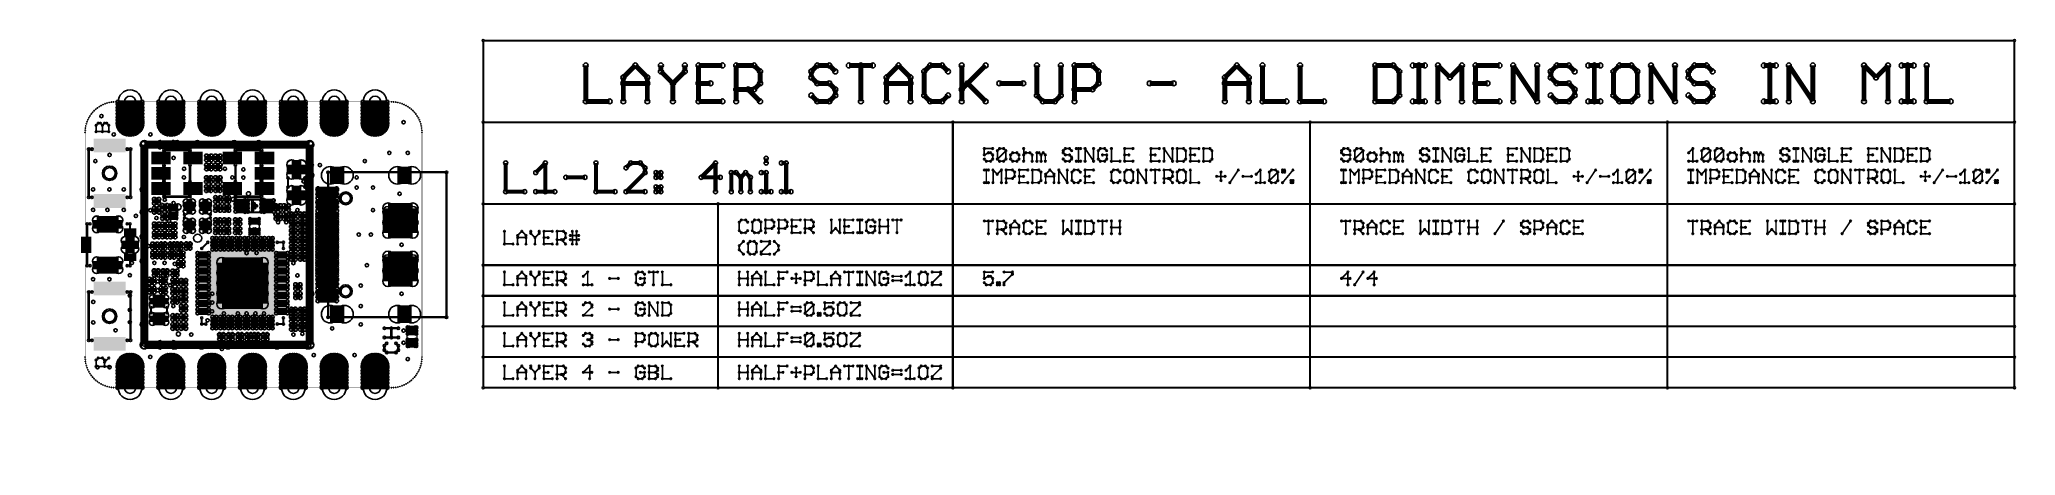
# Model space of a CAD drawing. Extents: x 0 to 123, y 0 to 26.
import ezdxf

# ---------------------------------------------------------------- set-up
doc = ezdxf.new("R2010")
doc.units = 0
doc.layers.get('0').update_dxf_attribs({"linetype": 'CONTINUOUS'})
for name, color, linetype in [('XIAOESP32C3_GTO', 3, 'CONTINUOUS'), ('XIAOESP32C3_GTS', 10, 'CONTINUOUS'), ('XIAOESP32C3_TXT', 14, 'CONTINUOUS')]:
    doc.layers.add(name, color=color, linetype=linetype)

# ---------------------------------------------------------------- blocks, each defined once
blk = doc.blocks.new('SQUARE_48')
blk.add_solid([(2.06375, 2.06375), (2.06375, -2.06375), (-2.06375, 2.06375), (-2.06375, -2.06375)])
blk = doc.blocks.new('ROUND_5')
blk.add_circle((0, 0), 0.254)
blk = doc.blocks.new('ROUND_49')
blk.add_circle((0, 0), 0.199)
blk = doc.blocks.new('RECTANGLE_50')
blk.add_solid([(0.3175, 0.508), (0.3175, -0.508), (-0.3175, 0.508), (-0.3175, -0.508)])
blk = doc.blocks.new('RECTANGLE_51')
blk.add_solid([(0.381, 0.2413), (0.381, -0.2413), (-0.381, 0.2413), (-0.381, -0.2413)])
blk = doc.blocks.new('ROUND_1')
blk.add_circle((0, 0), 0.0127)
blk = doc.blocks.new('ROUND_12')
blk.add_circle((0, 0), 0.0762)
blk = doc.blocks.new('ROUND_16')
blk.add_circle((0, 0), 0.152)
blk = doc.blocks.new('ROUND_2')
blk.add_circle((0, 0), 0.0508)
blk = doc.blocks.new('ROUND_14')
blk.add_circle((0, 0), 0.0635)
blk = doc.blocks.new('ROUND_46')
blk.add_circle((0, 0), 0.127)
blk = doc.blocks.new('ROUND_3')
blk.add_circle((0, 0), 0)
blk = doc.blocks.new('ROUND_39')
blk.add_circle((0, 0), 0.0381)
blk = doc.blocks.new('ROUND_52')
blk.add_circle((0, 0), 0.0394)
blk = doc.blocks.new('ROUND_18')
blk.add_circle((0, 0), 0.401)
blk = doc.blocks.new('CUSTOM_65')
for points in [[(-0.852168, 0.35298), (-0.35298, 0.852168), (0.852168, 0.35298), (0.35298, 0.852168)], [(-0.852168, -0.35298), (-0.852168, 0.35298), (0.852168, -0.35298), (0.852168, 0.35298)], [(-0.35298, -0.852168), (-0.852168, -0.35298), (0.35298, -0.852168), (0.852168, -0.35298)]]:
    blk.add_solid(points)
blk = doc.blocks.new('ROUND_22')
blk.add_circle((0, 0), 0.852)
blk = doc.blocks.new('ROUND_23')
blk.add_circle((0, 0), 0.737)
blk = doc.blocks.new('RECTANGLE_67')
blk.add_solid([(1.00203, 0.42672), (1.00203, -0.42672), (-1.00203, 0.42672), (-1.00203, -0.42672)])
blk = doc.blocks.new('ROUND_26')
blk.add_circle((0, 0), 0.452)
blk = doc.blocks.new('RECTANGLE_68')
blk.add_solid([(0.60198, 0.40132), (0.60198, -0.40132), (-0.60198, 0.40132), (-0.60198, -0.40132)])
blk = doc.blocks.new('ROUND_53')
blk.add_circle((0, 0), 0.191)
blk = doc.blocks.new('ROUND_54')
blk.add_circle((0, 0), 0.121)
blk = doc.blocks.new('ROUND_55')
blk.add_circle((0, 0), 0.0749)
blk = doc.blocks.new('ROUND_19')
blk.add_circle((0, 0), 0.546)
blk = doc.blocks.new('ROUND_56')
blk.add_circle((0, 0), 0.33)
blk = doc.blocks.new('ROUND_57')
blk.add_circle((0, 0), 0.301)
blk = doc.blocks.new('ROUND_58')
blk.add_circle((0, 0), 0.0483)
blk = doc.blocks.new('ROUND_41')
blk.add_circle((0, 0), 0.0876)
blk = doc.blocks.new('ROUND_59')
blk.add_circle((0, 0), 0.113)
blk = doc.blocks.new('ROUND_60')
blk.add_circle((0, 0), 0.32)
blk = doc.blocks.new('ROUND_61')
blk.add_circle((0, 0), 0.188)
blk = doc.blocks.new('ROUND_62')
blk.add_circle((0, 0), 0.26)
blk = doc.blocks.new('ROUND_63')
blk.add_circle((0, 0), 0.0686)
blk = doc.blocks.new('ROUND_64')
blk.add_circle((0, 0), 0.0533)
blk = doc.blocks.new('ROUND_24')
blk.add_circle((0, 0), 0.102)
blk = doc.blocks.new('ROUND_66')
blk.add_circle((0, 0), 0.201)
blk = doc.blocks.new('ROUND_31')
blk.add_circle((0, 0), 0.3)
blk = doc.blocks.new('ROUND_69')
blk.add_circle((0, 0), 0.351)
blk = doc.blocks.new('ROUND_70')
blk.add_circle((0, 0), 0.425)

msp = doc.modelspace()

# ---------------------------------------------------------------- linework, layer by layer
at = {"layer": 'XIAOESP32C3_GTO'}
for points, const_width in [([(122.85218, 25.80386), (27.60218, 25.80386)], 0.127), ([(27.60218, 25.80386), (27.60218, 20.72386)], 0.127), ([(122.85218, 20.72386), (122.85218, 25.80386)], 0.127), ([(33.97758, 24.257), (33.97758, 22.01926)], 0.3048), ([(36.31438, 23.51024), (37.06114, 24.257)], 0.3048), ([(36.31438, 22.01926), (36.31438, 23.51024)], 0.3048), ([(37.06114, 24.257), (37.8079, 23.51024)], 0.3048), ([(37.8079, 23.51024), (37.8079, 22.01926)], 0.3048), ([(38.65372, 23.88362), (38.65372, 24.257)], 0.3048), ([(39.40048, 23.1394), (38.65372, 23.88362)], 0.3048), ([(39.40048, 23.1394), (40.1447, 23.88362)], 0.3048), ([(40.1447, 23.88362), (40.1447, 24.257)], 0.3048), ([(40.99306, 24.257), (40.99306, 22.01926)], 0.3048), ([(42.48404, 24.257), (40.99306, 24.257)], 0.3048), ([(43.3324, 22.01926), (43.3324, 24.257)], 0.3048), ([(43.3324, 24.257), (44.45, 24.257)], 0.3048), ([(44.45, 24.257), (44.82338, 23.88362)], 0.3048), ([(44.82338, 23.88362), (44.82338, 23.1394)], 0.3048), ([(48.00854, 23.88362), (48.38192, 24.257)], 0.3048), ([(48.00854, 23.51024), (48.00854, 23.88362)], 0.3048), ([(48.38192, 23.1394), (48.00854, 23.51024)], 0.3048), ([(48.38192, 24.257), (49.12868, 24.257)], 0.3048), ([(49.12868, 24.257), (49.50206, 23.88362)], 0.3048), ([(50.34788, 24.257), (51.83886, 24.257)], 0.3048), ([(51.09464, 24.257), (51.09464, 22.01926)], 0.3048), ([(52.68722, 23.51024), (53.43398, 24.257)], 0.3048), ([(52.68722, 22.01926), (52.68722, 23.51024)], 0.3048), ([(53.43398, 24.257), (54.1782, 23.51024)], 0.3048), ([(54.1782, 23.51024), (54.1782, 22.01926)], 0.3048), ([(55.39994, 24.257), (55.02656, 23.88362)], 0.3048), ([(55.02656, 23.88362), (55.02656, 22.39264)], 0.3048), ([(56.14416, 24.257), (55.39994, 24.257)], 0.3048), ([(56.51754, 23.88362), (56.14416, 24.257)], 0.3048), ([(57.3659, 22.01926), (57.3659, 24.257)], 0.3048), ([(57.3659, 22.76602), (58.85688, 24.257)], 0.3048), ([(62.04204, 24.257), (62.04204, 22.39264)], 0.3048), ([(63.53302, 22.39264), (63.53302, 24.257)], 0.3048), ([(64.38138, 24.257), (65.49898, 24.257)], 0.3048), ([(64.38138, 22.01926), (64.38138, 24.257)], 0.3048), ([(65.49898, 24.257), (65.87236, 23.88362)], 0.3048), ([(65.87236, 23.88362), (65.87236, 23.1394)], 0.3048), ([(73.7362, 23.51024), (74.48296, 24.257)], 0.3048), ([(73.7362, 22.01926), (73.7362, 23.51024)], 0.3048), ([(74.48296, 24.257), (75.22718, 23.51024)], 0.3048), ([(75.22718, 23.51024), (75.22718, 22.01926)], 0.3048), ([(76.07554, 24.257), (76.07554, 22.01926)], 0.3048), ([(78.41488, 22.01926), (78.41488, 24.257)], 0.3048), ([(83.09102, 24.257), (83.09102, 22.01926)], 0.3048), ([(84.21116, 24.257), (83.09102, 24.257)], 0.3048), ([(84.582, 23.88362), (84.21116, 24.257)], 0.3048), ([(84.582, 22.39264), (84.582, 23.88362)], 0.3048), ([(85.43036, 24.257), (86.17712, 24.257)], 0.3048), ([(85.80374, 24.257), (85.80374, 22.01926)], 0.3048), ([(86.98992, 22.01926), (86.98992, 24.257)], 0.3048), ([(86.98992, 24.257), (87.73414, 23.51024)], 0.3048), ([(87.73414, 23.51024), (88.4809, 24.257)], 0.3048), ([(88.4809, 24.257), (88.4809, 22.01926)], 0.3048), ([(90.82024, 24.257), (89.32926, 24.257)], 0.3048), ([(89.32926, 24.257), (89.32926, 22.01926)], 0.3048), ([(91.66606, 22.01926), (91.66606, 24.257)], 0.3048), ([(91.66606, 24.257), (93.15958, 22.01926)], 0.3048), ([(93.15958, 22.01926), (93.15958, 24.257)], 0.3048), ([(94.37878, 24.257), (94.0054, 23.88362)], 0.3048), ([(94.0054, 23.88362), (94.0054, 23.51024)], 0.3048), ([(94.0054, 23.51024), (94.37878, 23.1394)], 0.3048), ([(95.12554, 24.257), (94.37878, 24.257)], 0.3048), ([(95.49638, 23.88362), (95.12554, 24.257)], 0.3048), ([(96.34474, 24.257), (97.0915, 24.257)], 0.3048), ([(96.71812, 22.01926), (96.71812, 24.257)], 0.3048), ([(98.27768, 24.257), (97.9043, 23.88362)], 0.3048), ([(97.9043, 23.88362), (97.9043, 22.39264)], 0.3048), ([(99.0219, 24.257), (98.27768, 24.257)], 0.3048), ([(99.39528, 23.88362), (99.0219, 24.257)], 0.3048), ([(99.39528, 22.39264), (99.39528, 23.88362)], 0.3048), ([(100.24364, 24.257), (101.73462, 22.01926)], 0.3048), ([(100.24364, 22.01926), (100.24364, 24.257)], 0.3048), ([(101.73462, 22.01926), (101.73462, 24.257)], 0.3048), ([(102.58044, 23.88362), (102.95382, 24.257)], 0.3048), ([(102.58044, 23.88362), (102.58044, 23.51024)], 0.3048), ([(102.58044, 23.51024), (102.95382, 23.1394)], 0.3048), ([(102.95382, 24.257), (103.70058, 24.257)], 0.3048), ([(103.70058, 24.257), (104.07396, 23.88362)], 0.3048), ([(107.25912, 24.257), (108.00588, 24.257)], 0.3048), ([(107.6325, 24.257), (107.6325, 22.01926)], 0.3048), ([(108.81868, 22.01926), (108.81868, 24.257)], 0.3048), ([(108.81868, 24.257), (110.30966, 22.01926)], 0.3048), ([(110.30966, 22.01926), (110.30966, 24.257)], 0.3048), ([(113.49482, 24.257), (114.24158, 23.51024)], 0.3048), ([(113.49482, 22.01926), (113.49482, 24.257)], 0.3048), ([(114.24158, 23.51024), (114.98834, 24.257)], 0.3048), ([(114.98834, 24.257), (114.98834, 22.01926)], 0.3048), ([(115.83416, 24.257), (116.58092, 24.257)], 0.3048), ([(116.20754, 22.01926), (116.20754, 24.257)], 0.3048), ([(117.39372, 24.257), (117.39372, 22.01926)], 0.3048), ([(33.97758, 22.01926), (35.46856, 22.01926)], 0.3048), ([(37.8079, 23.1394), (36.31438, 23.1394)], 0.3048), ([(39.40048, 22.01926), (39.40048, 23.1394)], 0.3048), ([(40.99306, 23.1394), (41.73982, 23.1394)], 0.3048), ([(40.99306, 22.01926), (42.48404, 22.01926)], 0.3048), ([(44.45, 22.76602), (43.3324, 22.76602)], 0.3048), ([(44.07662, 22.76602), (44.82338, 22.01926)], 0.3048), ([(44.82338, 23.1394), (44.45, 22.76602)], 0.3048), ([(48.00854, 22.39264), (48.38192, 22.01926)], 0.3048), ([(49.12868, 23.1394), (48.38192, 23.1394)], 0.3048), ([(48.38192, 22.01926), (49.12868, 22.01926)], 0.3048), ([(49.50206, 22.76602), (49.12868, 23.1394)], 0.3048), ([(49.12868, 22.01926), (49.50206, 22.39264)], 0.3048), ([(49.50206, 22.39264), (49.50206, 22.76602)], 0.3048), ([(54.1782, 23.1394), (52.68722, 23.1394)], 0.3048), ([(55.02656, 22.39264), (55.39994, 22.01926)], 0.3048), ([(55.39994, 22.01926), (56.14416, 22.01926)], 0.3048), ([(56.14416, 22.01926), (56.51754, 22.39264)], 0.3048), ([(58.85688, 22.01926), (57.73674, 23.1394)], 0.3048), ([(61.19368, 23.1394), (59.7027, 23.1394)], 0.3048), ([(62.04204, 22.39264), (62.41542, 22.01926)], 0.3048), ([(62.41542, 22.01926), (63.15964, 22.01926)], 0.3048), ([(63.15964, 22.01926), (63.53302, 22.39264)], 0.3048), ([(65.49898, 22.76602), (64.38138, 22.76602)], 0.3048), ([(65.87236, 23.1394), (65.49898, 22.76602)], 0.3048), ([(69.05752, 23.1394), (70.55104, 23.1394)], 0.3048), ([(73.7362, 23.1394), (75.22718, 23.1394)], 0.3048), ([(76.07554, 22.01926), (77.56652, 22.01926)], 0.3048), ([(78.41488, 22.01926), (79.90586, 22.01926)], 0.3048), ([(83.09102, 22.01926), (84.21116, 22.01926)], 0.3048), ([(84.21116, 22.01926), (84.582, 22.39264)], 0.3048), ([(85.43036, 22.01926), (86.17712, 22.01926)], 0.3048), ([(89.32926, 23.1394), (90.07348, 23.1394)], 0.3048), ([(89.32926, 22.01926), (90.82024, 22.01926)], 0.3048), ([(94.37878, 22.01926), (94.0054, 22.39264)], 0.3048), ([(94.37878, 23.1394), (95.12554, 23.1394)], 0.3048), ([(95.12554, 22.01926), (94.37878, 22.01926)], 0.3048), ([(95.12554, 23.1394), (95.49638, 22.76602)], 0.3048), ([(95.49638, 22.39264), (95.12554, 22.01926)], 0.3048), ([(95.49638, 22.76602), (95.49638, 22.39264)], 0.3048), ([(96.34474, 22.01926), (97.0915, 22.01926)], 0.3048), ([(97.9043, 22.39264), (98.27768, 22.01926)], 0.3048), ([(98.27768, 22.01926), (99.0219, 22.01926)], 0.3048), ([(99.0219, 22.01926), (99.39528, 22.39264)], 0.3048), ([(102.95382, 22.01926), (102.58044, 22.39264)], 0.3048), ([(102.95382, 23.1394), (103.70058, 23.1394)], 0.3048), ([(103.70058, 22.01926), (102.95382, 22.01926)], 0.3048), ([(103.70058, 23.1394), (104.07396, 22.76602)], 0.3048), ([(104.07396, 22.39264), (103.70058, 22.01926)], 0.3048), ([(104.07396, 22.76602), (104.07396, 22.39264)], 0.3048), ([(107.25912, 22.01926), (108.00588, 22.01926)], 0.3048), ([(115.83416, 22.01926), (116.58092, 22.01926)], 0.3048), ([(117.39372, 22.01926), (118.8847, 22.01926)], 0.3048), ([(3.07086, 21.00072), (3.0099, 20.88134)], 0.0254), ([(3.13944, 21.11756), (3.07086, 21.00072)], 0.0254), ([(3.21818, 21.22932), (3.13944, 21.11756)], 0.0254), ([(3.302, 21.336), (3.21818, 21.22932)], 0.0254), ([(3.39598, 21.43506), (3.302, 21.336)], 0.0254), ([(3.49504, 21.52904), (3.39598, 21.43506)], 0.0254), ([(3.60172, 21.61286), (3.49504, 21.52904)], 0.0254), ([(3.71348, 21.6916), (3.60172, 21.61286)], 0.0254), ([(3.83032, 21.76018), (3.71348, 21.6916)], 0.0254), ([(3.9497, 21.82114), (3.83032, 21.76018)], 0.0254), ([(4.0767, 21.87448), (3.9497, 21.82114)], 0.0254), ([(4.20624, 21.91766), (4.0767, 21.87448)], 0.0254), ([(4.33832, 21.95068), (4.20624, 21.91766)], 0.0254), ([(4.4704, 21.97354), (4.33832, 21.95068)], 0.0254), ([(4.60502, 21.98878), (4.4704, 21.97354)], 0.0254), ([(4.74218, 21.99386), (4.60502, 21.98878)], 0.0254), ([(21.88718, 21.99386), (4.74218, 21.99386)], 0.0254), ([(22.02434, 21.98878), (21.88718, 21.99386)], 0.0254), ([(22.15896, 21.97354), (22.02434, 21.98878)], 0.0254), ([(22.29104, 21.95068), (22.15896, 21.97354)], 0.0254), ([(22.42312, 21.91766), (22.29104, 21.95068)], 0.0254), ([(22.55266, 21.87448), (22.42312, 21.91766)], 0.0254), ([(22.67966, 21.82114), (22.55266, 21.87448)], 0.0254), ([(22.79904, 21.76018), (22.67966, 21.82114)], 0.0254), ([(22.91588, 21.6916), (22.79904, 21.76018)], 0.0254), ([(23.02764, 21.61286), (22.91588, 21.6916)], 0.0254), ([(23.13432, 21.52904), (23.02764, 21.61286)], 0.0254), ([(23.23338, 21.43506), (23.13432, 21.52904)], 0.0254), ([(23.32736, 21.336), (23.23338, 21.43506)], 0.0254), ([(23.41118, 21.22932), (23.32736, 21.336)], 0.0254), ([(23.48992, 21.11756), (23.41118, 21.22932)], 0.0254), ([(23.5585, 21.00072), (23.48992, 21.11756)], 0.0254), ([(23.61946, 20.88134), (23.5585, 21.00072)], 0.0254), ([(2.84226, 20.22602), (2.83718, 20.08886)], 0.0254), ([(2.83718, 20.08886), (2.83718, 6.11886)], 0.0254), ([(2.8575, 20.36064), (2.84226, 20.22602)], 0.0254), ([(2.88036, 20.49272), (2.8575, 20.36064)], 0.0254), ([(2.91338, 20.6248), (2.88036, 20.49272)], 0.0254), ([(2.95656, 20.75434), (2.91338, 20.6248)], 0.0254), ([(3.0099, 20.88134), (2.95656, 20.75434)], 0.0254), ([(3.52044, 20.53336), (3.65252, 20.66544)], 0.1016), ([(3.52044, 20.13966), (3.52044, 20.53336)], 0.1016), ([(4.31038, 20.13966), (3.52044, 20.13966)], 0.1016), ([(3.65252, 20.66544), (3.7846, 20.66544)], 0.1016), ([(3.7846, 20.66544), (3.91668, 20.53336)], 0.1016), ([(4.04622, 20.66544), (3.91668, 20.53336)], 0.1016), ([(3.91668, 20.53336), (3.91668, 20.13966)], 0.1016), ([(4.1783, 20.66544), (4.04622, 20.66544)], 0.1016), ([(4.31038, 20.53336), (4.1783, 20.66544)], 0.1016), ([(4.31038, 20.13966), (4.31038, 20.53336)], 0.1016), ([(23.6728, 20.75434), (23.61946, 20.88134)], 0.0254), ([(23.71598, 20.6248), (23.6728, 20.75434)], 0.0254), ([(23.749, 20.49272), (23.71598, 20.6248)], 0.0254), ([(23.77186, 20.36064), (23.749, 20.49272)], 0.0254), ([(23.7871, 20.22602), (23.77186, 20.36064)], 0.0254), ([(23.79218, 20.08886), (23.7871, 20.22602)], 0.0254), ([(23.79218, 6.11886), (23.79218, 20.08886)], 0.0254), ([(27.60218, 15.64386), (27.60218, 20.72386)], 0.127), ([(27.60218, 20.72386), (56.81218, 20.72386)], 0.127), ([(56.81218, 20.72386), (56.81218, 4.21386)], 0.127), ([(56.81218, 20.72386), (79.03718, 20.72386)], 0.127), ([(79.03718, 4.21386), (79.03718, 20.72386)], 0.127), ([(79.03718, 20.72386), (101.26218, 20.72386)], 0.127), ([(101.26218, 4.21386), (101.26218, 20.72386)], 0.127), ([(101.26218, 20.72386), (122.85218, 20.72386)], 0.127), ([(122.85218, 20.72386), (122.85218, 15.64386)], 0.127), ([(3.0607, 16.05026), (3.0607, 19.05)], 0.1524), ([(3.0607, 19.05), (3.26136, 19.05)], 0.1524), ([(5.65912, 19.05), (5.461, 19.05)], 0.1524), ([(5.65912, 19.05), (5.65912, 16.05026)], 0.1524), ([(6.52018, 19.32686), (16.80718, 19.32686)], 0.508), ([(6.52018, 6.88086), (6.52018, 19.32686)], 0.508), ([(7.28726, 19.37004), (7.28218, 19.32686)], 0.0254), ([(7.28218, 19.32686), (7.28726, 19.28368)], 0.0254), ([(7.29742, 19.41322), (7.28726, 19.37004)], 0.0254), ([(7.28726, 19.28368), (7.29742, 19.2405)], 0.0254), ([(7.3152, 19.45386), (7.29742, 19.41322)], 0.0254), ([(7.29742, 19.2405), (7.3152, 19.19986)], 0.0254), ([(7.3406, 19.48942), (7.3152, 19.45386)], 0.0254), ([(7.3152, 19.19986), (7.3406, 19.1643)], 0.0254), ([(7.37362, 19.52244), (7.3406, 19.48942)], 0.0254), ([(7.3406, 19.1643), (7.37362, 19.13128)], 0.0254), ([(7.40918, 19.54784), (7.37362, 19.52244)], 0.0254), ([(7.37362, 19.13128), (7.40918, 19.10588)], 0.0254), ([(7.44982, 19.56562), (7.40918, 19.54784)], 0.0254), ([(7.40918, 19.10588), (7.44982, 19.0881)], 0.0254), ([(7.493, 19.57578), (7.44982, 19.56562)], 0.0254), ([(7.44982, 19.0881), (7.493, 19.07794)], 0.0254), ([(7.53618, 19.58086), (7.493, 19.57578)], 0.0254), ([(7.493, 19.07794), (7.53618, 19.07286)], 0.0254), ([(8.29818, 19.58086), (7.53618, 19.58086)], 0.0254), ([(7.53618, 19.07286), (8.29818, 19.07286)], 0.0254), ([(7.74192, 18.9992), (7.74192, 18.87728)], 0.1524), ([(7.74192, 18.9992), (9.36244, 18.9992)], 0.1524), ([(8.34136, 19.57578), (8.29818, 19.58086)], 0.0254), ([(8.29818, 19.07286), (8.34136, 19.07794)], 0.0254), ([(8.38454, 19.56562), (8.34136, 19.57578)], 0.0254), ([(8.34136, 19.07794), (8.38454, 19.0881)], 0.0254), ([(8.42518, 19.54784), (8.38454, 19.56562)], 0.0254), ([(8.38454, 19.0881), (8.42518, 19.10588)], 0.0254), ([(8.46074, 19.52244), (8.42518, 19.54784)], 0.0254), ([(8.42518, 19.10588), (8.46074, 19.13128)], 0.0254), ([(8.49376, 19.48942), (8.46074, 19.52244)], 0.0254), ([(8.46074, 19.13128), (8.49376, 19.1643)], 0.0254), ([(8.51916, 19.45386), (8.49376, 19.48942)], 0.0254), ([(8.49376, 19.1643), (8.51916, 19.19986)], 0.0254), ([(8.53694, 19.41322), (8.51916, 19.45386)], 0.0254), ([(8.51916, 19.19986), (8.53694, 19.2405)], 0.0254), ([(8.5471, 19.37004), (8.53694, 19.41322)], 0.0254), ([(8.53694, 19.2405), (8.5471, 19.28368)], 0.0254), ([(8.55218, 19.32686), (8.5471, 19.37004)], 0.0254), ([(8.5471, 19.28368), (8.55218, 19.32686)], 0.0254), ([(9.36244, 18.9992), (9.36244, 18.87728)], 0.1524), ([(12.18692, 18.87728), (12.18692, 18.9992)], 0.1524), ([(12.18692, 18.9992), (13.80744, 18.9992)], 0.1524), ([(13.80744, 18.9992), (13.80744, 18.87728)], 0.1524), ([(16.80718, 19.32686), (16.80718, 6.88086)], 0.508), ([(45.1993, 18.1864), (45.1993, 18.48358)], 0.254), ([(59.29376, 19.0881), (58.76798, 19.0881)], 0.1016), ([(58.76798, 19.0881), (58.76798, 18.69186)], 0.1016), ([(58.76798, 18.69186), (59.0296, 18.82394)], 0.1016), ([(58.89752, 18.29816), (58.76798, 18.43024)], 0.1016), ([(59.0296, 18.82394), (59.16168, 18.82394)], 0.1016), ([(59.16168, 18.82394), (59.29376, 18.69186)], 0.1016), ([(59.29376, 18.43024), (59.16168, 18.29816)], 0.1016), ([(59.29376, 18.69186), (59.29376, 18.43024)], 0.1016), ([(59.58586, 18.95602), (59.71794, 19.0881)], 0.1016), ([(60.11164, 18.95602), (59.58586, 18.43024)], 0.1016), ([(59.58586, 18.43024), (59.58586, 18.95602)], 0.1016), ([(59.58586, 18.43024), (59.71794, 18.29816)], 0.1016), ([(59.71794, 19.0881), (59.97956, 19.0881)], 0.1016), ([(59.97956, 19.0881), (60.11164, 18.95602)], 0.1016), ([(59.97956, 18.29816), (60.11164, 18.43024)], 0.1016), ([(60.11164, 18.43024), (60.11164, 18.95602)], 0.1016), ([(60.53582, 18.82394), (60.40374, 18.69186)], 0.1016), ([(60.40374, 18.69186), (60.40374, 18.43024)], 0.1016), ([(60.40374, 18.43024), (60.53582, 18.29816)], 0.1016), ([(60.79744, 18.82394), (60.53582, 18.82394)], 0.1016), ([(60.92952, 18.69186), (60.79744, 18.82394)], 0.1016), ([(60.79744, 18.29816), (60.92952, 18.43024)], 0.1016), ([(60.92952, 18.43024), (60.92952, 18.69186)], 0.1016), ([(61.22162, 19.0881), (61.22162, 18.29816)], 0.1016), ([(61.22162, 18.69186), (61.3537, 18.82394)], 0.1016), ([(61.3537, 18.82394), (61.61786, 18.82394)], 0.1016), ([(61.61786, 18.82394), (61.7474, 18.69186)], 0.1016), ([(61.7474, 18.69186), (61.7474, 18.29816)], 0.1016), ([(62.04204, 18.29816), (62.04204, 18.82394)], 0.1016), ([(62.04204, 18.82394), (62.17158, 18.82394)], 0.1016), ([(62.17158, 18.82394), (62.30366, 18.69186)], 0.1016), ([(62.30366, 18.69186), (62.43574, 18.82394)], 0.1016), ([(62.30366, 18.29816), (62.30366, 18.69186)], 0.1016), ([(62.43574, 18.82394), (62.56782, 18.69186)], 0.1016), ([(62.56782, 18.69186), (62.56782, 18.29816)], 0.1016), ([(63.6778, 18.95602), (63.80988, 19.0881)], 0.1016), ([(63.6778, 18.82394), (63.6778, 18.95602)], 0.1016), ([(63.80988, 18.69186), (63.6778, 18.82394)], 0.1016), ([(63.6778, 18.43024), (63.80988, 18.29816)], 0.1016), ([(63.80988, 19.0881), (64.0715, 19.0881)], 0.1016), ([(64.0715, 18.69186), (63.80988, 18.69186)], 0.1016), ([(64.0715, 19.0881), (64.20358, 18.95602)], 0.1016), ([(64.20358, 18.56232), (64.0715, 18.69186)], 0.1016), ([(64.0715, 18.29816), (64.20358, 18.43024)], 0.1016), ([(64.20358, 18.43024), (64.20358, 18.56232)], 0.1016), ([(64.49822, 19.0881), (64.75984, 19.0881)], 0.1016), ([(64.62776, 19.0881), (64.62776, 18.29816)], 0.1016), ([(65.04178, 18.29816), (65.04178, 19.0881)], 0.1016), ([(65.04178, 19.0881), (65.56756, 18.29816)], 0.1016), ([(65.56756, 18.29816), (65.56756, 19.0881)], 0.1016), ([(65.8622, 18.95602), (65.99174, 19.0881)], 0.1016), ([(65.8622, 18.95602), (65.8622, 18.43024)], 0.1016), ([(65.8622, 18.43024), (65.99174, 18.29816)], 0.1016), ([(65.99174, 19.0881), (66.2559, 19.0881)], 0.1016), ([(66.38798, 18.69186), (66.12382, 18.69186)], 0.1016), ([(66.2559, 19.0881), (66.38798, 18.95602)], 0.1016), ([(66.2559, 18.29816), (66.38798, 18.43024)], 0.1016), ([(66.38798, 18.43024), (66.38798, 18.69186)], 0.1016), ([(66.68008, 19.0881), (66.68008, 18.29816)], 0.1016), ([(67.49796, 18.29816), (67.49796, 19.0881)], 0.1016), ([(67.49796, 19.0881), (68.02374, 19.0881)], 0.1016), ([(67.76212, 18.69186), (67.49796, 18.69186)], 0.1016), ([(69.13626, 19.0881), (69.13626, 18.29816)], 0.1016), ([(69.66204, 19.0881), (69.13626, 19.0881)], 0.1016), ([(69.13626, 18.69186), (69.39788, 18.69186)], 0.1016), ([(69.95414, 18.29816), (69.95414, 19.0881)], 0.1016), ([(69.95414, 19.0881), (70.47992, 18.29816)], 0.1016), ([(70.47992, 18.29816), (70.47992, 19.0881)], 0.1016), ([(70.77202, 19.0881), (71.16572, 19.0881)], 0.1016), ([(70.77202, 18.29816), (70.77202, 19.0881)], 0.1016), ([(71.16572, 19.0881), (71.2978, 18.95602)], 0.1016), ([(71.2978, 18.43024), (71.16572, 18.29816)], 0.1016), ([(71.2978, 18.95602), (71.2978, 18.43024)], 0.1016), ([(71.59244, 19.0881), (71.59244, 18.29816)], 0.1016), ([(71.59244, 19.0881), (72.11568, 19.0881)], 0.1016), ([(71.85406, 18.69186), (71.59244, 18.69186)], 0.1016), ([(72.80402, 19.0881), (72.41032, 19.0881)], 0.1016), ([(72.41032, 19.0881), (72.41032, 18.29816)], 0.1016), ([(72.9361, 18.95602), (72.80402, 19.0881)], 0.1016), ([(72.80402, 18.29816), (72.9361, 18.43024)], 0.1016), ([(72.9361, 18.43024), (72.9361, 18.95602)], 0.1016), ([(81.12252, 19.0881), (80.99298, 18.95602)], 0.1016), ([(80.99298, 18.95602), (80.99298, 18.82394)], 0.1016), ([(80.99298, 18.82394), (81.12252, 18.69186)], 0.1016), ([(81.12252, 18.29816), (80.99298, 18.43024)], 0.1016), ([(81.38668, 19.0881), (81.12252, 19.0881)], 0.1016), ([(81.12252, 18.69186), (81.51876, 18.69186)], 0.1016), ([(81.51876, 18.95602), (81.38668, 19.0881)], 0.1016), ([(81.51876, 18.43024), (81.38668, 18.29816)], 0.1016), ([(81.51876, 18.43024), (81.51876, 18.95602)], 0.1016), ([(81.81086, 18.95602), (81.94294, 19.0881)], 0.1016), ([(81.81086, 18.43024), (82.33664, 18.95602)], 0.1016), ([(81.81086, 18.43024), (81.81086, 18.95602)], 0.1016), ([(81.94294, 18.29816), (81.81086, 18.43024)], 0.1016), ([(81.94294, 19.0881), (82.20456, 19.0881)], 0.1016), ([(82.20456, 19.0881), (82.33664, 18.95602)], 0.1016), ([(82.33664, 18.43024), (82.20456, 18.29816)], 0.1016), ([(82.33664, 18.95602), (82.33664, 18.43024)], 0.1016), ([(82.76082, 18.82394), (82.62874, 18.69186)], 0.1016), ([(82.62874, 18.69186), (82.62874, 18.43024)], 0.1016), ([(82.62874, 18.43024), (82.76082, 18.29816)], 0.1016), ([(83.02244, 18.82394), (82.76082, 18.82394)], 0.1016), ([(83.15452, 18.69186), (83.02244, 18.82394)], 0.1016), ([(83.02244, 18.29816), (83.15452, 18.43024)], 0.1016), ([(83.15452, 18.43024), (83.15452, 18.69186)], 0.1016), ([(83.44662, 18.29816), (83.44662, 19.0881)], 0.1016), ([(83.5787, 18.82394), (83.44662, 18.69186)], 0.1016), ([(83.5787, 18.82394), (83.84286, 18.82394)], 0.1016), ([(83.84286, 18.82394), (83.9724, 18.69186)], 0.1016), ([(83.9724, 18.69186), (83.9724, 18.29816)], 0.1016), ([(84.26704, 18.29816), (84.26704, 18.82394)], 0.1016), ([(84.26704, 18.82394), (84.39658, 18.82394)], 0.1016), ([(84.39658, 18.82394), (84.52866, 18.69186)], 0.1016), ([(84.66074, 18.82394), (84.52866, 18.69186)], 0.1016), ([(84.52866, 18.69186), (84.52866, 18.29816)], 0.1016), ([(84.79282, 18.69186), (84.66074, 18.82394)], 0.1016), ([(84.79282, 18.29816), (84.79282, 18.69186)], 0.1016), ([(86.03488, 19.0881), (85.9028, 18.95602)], 0.1016), ([(85.9028, 18.95602), (85.9028, 18.82394)], 0.1016), ([(85.9028, 18.82394), (86.03488, 18.69186)], 0.1016), ([(86.03488, 18.29816), (85.9028, 18.43024)], 0.1016), ([(86.2965, 19.0881), (86.03488, 19.0881)], 0.1016), ([(86.03488, 18.69186), (86.2965, 18.69186)], 0.1016), ([(86.42858, 18.95602), (86.2965, 19.0881)], 0.1016), ([(86.2965, 18.69186), (86.42858, 18.56232)], 0.1016), ([(86.42858, 18.43024), (86.2965, 18.29816)], 0.1016), ([(86.42858, 18.56232), (86.42858, 18.43024)], 0.1016), ([(86.72322, 19.0881), (86.98484, 19.0881)], 0.1016), ([(86.85276, 18.29816), (86.85276, 19.0881)], 0.1016), ([(87.79256, 18.29816), (87.26678, 19.0881)], 0.1016), ([(87.26678, 19.0881), (87.26678, 18.29816)], 0.1016), ([(87.79256, 18.29816), (87.79256, 19.0881)], 0.1016), ([(88.21674, 19.0881), (88.0872, 18.95602)], 0.1016), ([(88.0872, 18.95602), (88.0872, 18.43024)], 0.1016), ([(88.0872, 18.43024), (88.21674, 18.29816)], 0.1016), ([(88.4809, 19.0881), (88.21674, 19.0881)], 0.1016), ([(88.61298, 18.69186), (88.34882, 18.69186)], 0.1016), ([(88.61298, 18.95602), (88.4809, 19.0881)], 0.1016), ([(88.4809, 18.29816), (88.61298, 18.43024)], 0.1016), ([(88.61298, 18.43024), (88.61298, 18.69186)], 0.1016), ([(88.90508, 18.29816), (88.90508, 19.0881)], 0.1016), ([(90.24874, 19.0881), (89.72296, 19.0881)], 0.1016), ([(89.72296, 19.0881), (89.72296, 18.29816)], 0.1016), ([(89.72296, 18.69186), (89.98712, 18.69186)], 0.1016), ([(91.36126, 19.0881), (91.36126, 18.29816)], 0.1016), ([(91.88704, 19.0881), (91.36126, 19.0881)], 0.1016), ([(91.36126, 18.69186), (91.62288, 18.69186)], 0.1016), ([(92.17914, 18.29816), (92.17914, 19.0881)], 0.1016), ([(92.17914, 19.0881), (92.70492, 18.29816)], 0.1016), ([(92.70492, 18.29816), (92.70492, 19.0881)], 0.1016), ([(92.99702, 19.0881), (93.39072, 19.0881)], 0.1016), ([(92.99702, 18.29816), (92.99702, 19.0881)], 0.1016), ([(93.39072, 19.0881), (93.5228, 18.95602)], 0.1016), ([(93.5228, 18.43024), (93.39072, 18.29816)], 0.1016), ([(93.5228, 18.95602), (93.5228, 18.43024)], 0.1016), ([(93.81744, 19.0881), (93.81744, 18.29816)], 0.1016), ([(93.81744, 19.0881), (94.34068, 19.0881)], 0.1016), ([(94.07906, 18.69186), (93.81744, 18.69186)], 0.1016), ([(95.02902, 19.0881), (94.63532, 19.0881)], 0.1016), ([(94.63532, 19.0881), (94.63532, 18.29816)], 0.1016), ([(95.1611, 18.95602), (95.02902, 19.0881)], 0.1016), ([(95.02902, 18.29816), (95.1611, 18.43024)], 0.1016), ([(95.1611, 18.43024), (95.1611, 18.95602)], 0.1016), ([(102.8446, 19.0881), (102.58298, 18.82394)], 0.1016), ([(102.8446, 19.0881), (102.8446, 18.29816)], 0.1016), ([(103.40086, 18.95602), (103.53294, 19.0881)], 0.1016), ([(103.40086, 18.43024), (103.92664, 18.95602)], 0.1016), ([(103.40086, 18.43024), (103.40086, 18.95602)], 0.1016), ([(103.53294, 18.29816), (103.40086, 18.43024)], 0.1016), ([(103.53294, 19.0881), (103.79456, 19.0881)], 0.1016), ([(103.79456, 19.0881), (103.92664, 18.95602)], 0.1016), ([(103.92664, 18.43024), (103.79456, 18.29816)], 0.1016), ([(103.92664, 18.95602), (103.92664, 18.43024)], 0.1016), ([(104.21874, 18.95602), (104.35082, 19.0881)], 0.1016), ([(104.21874, 18.43024), (104.74452, 18.95602)], 0.1016), ([(104.21874, 18.43024), (104.21874, 18.95602)], 0.1016), ([(104.35082, 18.29816), (104.21874, 18.43024)], 0.1016), ([(104.35082, 19.0881), (104.61244, 19.0881)], 0.1016), ([(104.61244, 19.0881), (104.74452, 18.95602)], 0.1016), ([(104.74452, 18.43024), (104.61244, 18.29816)], 0.1016), ([(104.74452, 18.95602), (104.74452, 18.43024)], 0.1016), ([(105.1687, 18.82394), (105.03662, 18.69186)], 0.1016), ([(105.03662, 18.69186), (105.03662, 18.43024)], 0.1016), ([(105.03662, 18.43024), (105.1687, 18.29816)], 0.1016), ([(105.43286, 18.82394), (105.1687, 18.82394)], 0.1016), ([(105.5624, 18.69186), (105.43286, 18.82394)], 0.1016), ([(105.43286, 18.29816), (105.5624, 18.43024)], 0.1016), ([(105.5624, 18.43024), (105.5624, 18.69186)], 0.1016), ([(105.85704, 19.0881), (105.85704, 18.29816)], 0.1016), ([(105.85704, 18.69186), (105.98658, 18.82394)], 0.1016), ([(105.98658, 18.82394), (106.25074, 18.82394)], 0.1016), ([(106.25074, 18.82394), (106.38282, 18.69186)], 0.1016), ([(106.38282, 18.69186), (106.38282, 18.29816)], 0.1016), ([(106.67492, 18.29816), (106.67492, 18.82394)], 0.1016), ([(106.67492, 18.82394), (106.807, 18.82394)], 0.1016), ([(106.807, 18.82394), (106.93654, 18.69186)], 0.1016), ([(106.93654, 18.69186), (107.06862, 18.82394)], 0.1016), ([(106.93654, 18.29816), (106.93654, 18.69186)], 0.1016), ([(107.06862, 18.82394), (107.2007, 18.69186)], 0.1016), ([(107.2007, 18.69186), (107.2007, 18.29816)], 0.1016), ([(108.31322, 18.95602), (108.44276, 19.0881)], 0.1016), ([(108.31322, 18.82394), (108.31322, 18.95602)], 0.1016), ([(108.44276, 18.69186), (108.31322, 18.82394)], 0.1016), ([(108.31322, 18.43024), (108.44276, 18.29816)], 0.1016), ([(108.44276, 19.0881), (108.70692, 19.0881)], 0.1016), ([(108.70692, 18.69186), (108.44276, 18.69186)], 0.1016), ([(108.70692, 19.0881), (108.83646, 18.95602)], 0.1016), ([(108.83646, 18.56232), (108.70692, 18.69186)], 0.1016), ([(108.70692, 18.29816), (108.83646, 18.43024)], 0.1016), ([(108.83646, 18.43024), (108.83646, 18.56232)], 0.1016), ([(109.1311, 19.0881), (109.39272, 19.0881)], 0.1016), ([(109.26318, 19.0881), (109.26318, 18.29816)], 0.1016), ([(109.6772, 18.29816), (109.6772, 19.0881)], 0.1016), ([(109.6772, 19.0881), (110.20298, 18.29816)], 0.1016), ([(110.20298, 18.29816), (110.20298, 19.0881)], 0.1016), ([(110.49508, 18.95602), (110.62716, 19.0881)], 0.1016), ([(110.49508, 18.95602), (110.49508, 18.43024)], 0.1016), ([(110.49508, 18.43024), (110.62716, 18.29816)], 0.1016), ([(110.62716, 19.0881), (110.88878, 19.0881)], 0.1016), ([(111.02086, 18.69186), (110.7567, 18.69186)], 0.1016), ([(110.88878, 19.0881), (111.02086, 18.95602)], 0.1016), ([(110.88878, 18.29816), (111.02086, 18.43024)], 0.1016), ([(111.02086, 18.43024), (111.02086, 18.69186)], 0.1016), ([(111.31296, 19.0881), (111.31296, 18.29816)], 0.1016), ([(112.13338, 18.29816), (112.13338, 19.0881)], 0.1016), ([(112.13338, 19.0881), (112.65662, 19.0881)], 0.1016), ([(112.395, 18.69186), (112.13338, 18.69186)], 0.1016), ([(113.76914, 18.29816), (113.76914, 19.0881)], 0.1016), ([(113.76914, 19.0881), (114.29492, 19.0881)], 0.1016), ([(113.76914, 18.69186), (114.0333, 18.69186)], 0.1016), ([(114.58702, 19.0881), (115.1128, 18.29816)], 0.1016), ([(114.58702, 19.0881), (114.58702, 18.29816)], 0.1016), ([(115.1128, 18.29816), (115.1128, 19.0881)], 0.1016), ([(115.40744, 19.0881), (115.80114, 19.0881)], 0.1016), ([(115.40744, 18.29816), (115.40744, 19.0881)], 0.1016), ([(115.80114, 19.0881), (115.93068, 18.95602)], 0.1016), ([(115.93068, 18.43024), (115.80114, 18.29816)], 0.1016), ([(115.93068, 18.95602), (115.93068, 18.43024)], 0.1016), ([(116.22532, 19.0881), (116.22532, 18.29816)], 0.1016), ([(116.22532, 19.0881), (116.7511, 19.0881)], 0.1016), ([(116.48694, 18.69186), (116.22532, 18.69186)], 0.1016), ([(117.4369, 19.0881), (117.0432, 19.0881)], 0.1016), ([(117.0432, 19.0881), (117.0432, 18.29816)], 0.1016), ([(117.56898, 18.95602), (117.4369, 19.0881)], 0.1016), ([(117.4369, 18.29816), (117.56898, 18.43024)], 0.1016), ([(117.56898, 18.43024), (117.56898, 18.95602)], 0.1016), ([(7.74192, 18.0721), (7.74192, 17.97812)], 0.1524), ([(9.36244, 17.02816), (9.36244, 18.0721)], 0.1524), ([(12.18692, 18.0721), (12.18692, 17.02816)], 0.1524), ([(13.80744, 18.0721), (13.80744, 17.97812)], 0.1524), ([(15.4559, 16.6878), (15.4559, 17.26692)], 0.127), ([(16.50492, 17.26692), (16.50492, 16.6878)], 0.127), ([(17.95018, 17.61236), (17.95018, 8.59536)], 0.1524), ([(25.31618, 17.61236), (17.95018, 17.61236)], 0.1524), ([(17.95018, 17.60474), (25.2984, 17.60474)], 0.127), ([(17.95018, 8.60552), (17.95018, 17.60474)], 0.127), ([(25.2984, 17.60474), (25.2984, 8.60552)], 0.127), ([(25.31618, 8.59536), (25.31618, 17.61236)], 0.1524), ([(28.99918, 16.40586), (28.99918, 18.1864)], 0.254), ([(31.46298, 18.1864), (30.86862, 17.59204)], 0.254), ([(31.46298, 18.1864), (31.46298, 16.40586)], 0.254), ([(33.92678, 17.2974), (32.7406, 17.2974)], 0.254), ([(34.61258, 18.1864), (34.61258, 16.40586)], 0.254), ([(36.7792, 18.1864), (36.48202, 17.88922)], 0.254), ([(36.48202, 16.40586), (37.6682, 17.59204)], 0.254), ([(37.37102, 18.1864), (36.7792, 18.1864)], 0.254), ([(37.6682, 17.88922), (37.37102, 18.1864)], 0.254), ([(37.6682, 17.59204), (37.6682, 17.88922)], 0.254), ([(38.354, 17.59204), (38.354, 17.2974)], 0.254), ([(38.65118, 17.59204), (38.354, 17.59204)], 0.254), ([(38.354, 17.2974), (38.65118, 17.2974)], 0.254), ([(38.65118, 17.2974), (38.65118, 17.59204)], 0.254), ([(42.0497, 18.1864), (41.1607, 17.2974)], 0.254), ([(41.1607, 17.2974), (42.34688, 17.2974)], 0.254), ([(42.0497, 16.40586), (42.0497, 18.1864)], 0.254), ([(43.32732, 17.59204), (43.03014, 17.59204)], 0.254), ([(43.03014, 17.59204), (43.03014, 16.40586)], 0.254), ([(43.32732, 17.59204), (43.6245, 17.2974)], 0.254), ([(43.6245, 17.2974), (43.92168, 17.59204)], 0.254), ([(43.6245, 16.40586), (43.6245, 17.2974)], 0.254), ([(43.92168, 17.59204), (44.21632, 17.2974)], 0.254), ([(44.21632, 17.2974), (44.21632, 16.40586)], 0.254), ([(44.90212, 17.59204), (45.1993, 17.59204)], 0.254), ([(45.1993, 17.59204), (45.1993, 16.40586)], 0.254), ([(46.44644, 18.1864), (46.14926, 18.1864)], 0.254), ([(46.44644, 16.40586), (46.44644, 18.1864)], 0.254), ([(58.76798, 17.7546), (59.0296, 17.7546)], 0.1016), ([(59.16168, 18.29816), (58.89752, 18.29816)], 0.1016), ([(58.89752, 16.96466), (58.89752, 17.7546)], 0.1016), ([(59.31408, 17.7546), (59.5757, 17.49044)], 0.1016), ([(59.31408, 17.7546), (59.31408, 16.96466)], 0.1016), ([(59.5757, 17.49044), (59.83732, 17.7546)], 0.1016), ([(59.71794, 18.29816), (59.97956, 18.29816)], 0.1016), ([(59.83732, 17.7546), (59.83732, 16.96466)], 0.1016), ([(60.13196, 16.96466), (60.13196, 17.7546)], 0.1016), ([(60.13196, 17.7546), (60.52566, 17.7546)], 0.1016), ([(60.52566, 17.22882), (60.13196, 17.22882)], 0.1016), ([(60.52566, 17.7546), (60.65774, 17.62252)], 0.1016), ([(60.65774, 17.35836), (60.52566, 17.22882)], 0.1016), ([(60.53582, 18.29816), (60.79744, 18.29816)], 0.1016), ([(60.65774, 17.62252), (60.65774, 17.35836)], 0.1016), ([(60.94984, 17.7546), (60.94984, 16.96466)], 0.1016), ([(61.47562, 17.7546), (60.94984, 17.7546)], 0.1016), ([(60.94984, 17.35836), (61.21146, 17.35836)], 0.1016), ([(62.16142, 17.7546), (61.76772, 17.7546)], 0.1016), ([(61.76772, 17.7546), (61.76772, 16.96466)], 0.1016), ([(62.2935, 17.62252), (62.16142, 17.7546)], 0.1016), ([(62.2935, 17.09674), (62.2935, 17.62252)], 0.1016), ([(62.58814, 17.49044), (62.84976, 17.7546)], 0.1016), ([(62.58814, 16.96466), (62.58814, 17.49044)], 0.1016), ([(63.11138, 17.35836), (62.58814, 17.35836)], 0.1016), ([(62.84976, 17.7546), (63.11138, 17.49044)], 0.1016), ([(63.11138, 17.49044), (63.11138, 16.96466)], 0.1016), ([(63.40602, 16.96466), (63.40602, 17.7546)], 0.1016), ([(63.40602, 17.7546), (63.9318, 16.96466)], 0.1016), ([(63.80988, 18.29816), (64.0715, 18.29816)], 0.1016), ([(63.9318, 16.96466), (63.9318, 17.7546)], 0.1016), ([(64.35598, 17.7546), (64.2239, 17.62252)], 0.1016), ([(64.2239, 17.62252), (64.2239, 17.09674)], 0.1016), ([(64.6176, 17.7546), (64.35598, 17.7546)], 0.1016), ([(64.49822, 18.29816), (64.75984, 18.29816)], 0.1016), ([(64.74968, 17.62252), (64.6176, 17.7546)], 0.1016), ([(65.04178, 16.96466), (65.04178, 17.7546)], 0.1016), ([(65.04178, 17.7546), (65.56756, 17.7546)], 0.1016), ([(65.30594, 17.35836), (65.04178, 17.35836)], 0.1016), ([(65.99174, 18.29816), (66.2559, 18.29816)], 0.1016), ([(66.68008, 18.29816), (67.20586, 18.29816)], 0.1016), ([(66.81216, 17.7546), (66.68008, 17.62252)], 0.1016), ([(66.68008, 17.62252), (66.68008, 17.09674)], 0.1016), ([(67.07378, 17.7546), (66.81216, 17.7546)], 0.1016), ([(67.20586, 17.62252), (67.07378, 17.7546)], 0.1016), ([(67.49796, 18.29816), (68.02374, 18.29816)], 0.1016), ([(67.63004, 17.7546), (67.49796, 17.62252)], 0.1016), ([(67.49796, 17.62252), (67.49796, 17.09674)], 0.1016), ([(67.89166, 17.7546), (67.63004, 17.7546)], 0.1016), ([(68.02374, 17.62252), (67.89166, 17.7546)], 0.1016), ([(68.02374, 17.09674), (68.02374, 17.62252)], 0.1016), ([(68.31838, 17.7546), (68.84162, 16.96466)], 0.1016), ([(68.31838, 16.96466), (68.31838, 17.7546)], 0.1016), ([(68.84162, 16.96466), (68.84162, 17.7546)], 0.1016), ([(69.13626, 18.29816), (69.66204, 18.29816)], 0.1016), ([(69.13626, 17.7546), (69.66204, 17.7546)], 0.1016), ([(69.39788, 17.7546), (69.39788, 16.96466)], 0.1016), ([(70.34784, 17.7546), (69.95414, 17.7546)], 0.1016), ([(69.95414, 17.7546), (69.95414, 16.96466)], 0.1016), ([(69.95414, 17.22882), (70.34784, 17.22882)], 0.1016), ([(70.2183, 17.22882), (70.47992, 16.96466)], 0.1016), ([(70.47992, 17.62252), (70.34784, 17.7546)], 0.1016), ([(70.34784, 17.22882), (70.47992, 17.35836)], 0.1016), ([(70.47992, 17.35836), (70.47992, 17.62252)], 0.1016), ([(71.16572, 18.29816), (70.77202, 18.29816)], 0.1016), ([(70.9041, 17.7546), (70.77202, 17.62252)], 0.1016), ([(70.77202, 17.62252), (70.77202, 17.09674)], 0.1016), ([(71.16572, 17.7546), (70.9041, 17.7546)], 0.1016), ([(71.2978, 17.62252), (71.16572, 17.7546)], 0.1016), ([(71.2978, 17.09674), (71.2978, 17.62252)], 0.1016), ([(71.59244, 18.29816), (72.11568, 18.29816)], 0.1016), ([(71.59244, 16.96466), (71.59244, 17.7546)], 0.1016), ([(72.41032, 18.29816), (72.80402, 18.29816)], 0.1016), ([(73.2282, 17.35836), (73.75398, 17.35836)], 0.1016), ([(73.49236, 17.09674), (73.49236, 17.62252)], 0.1016), ([(74.04608, 16.96466), (74.57186, 17.7546)], 0.1016), ([(74.8665, 17.35836), (75.39228, 17.35836)], 0.1016), ([(75.68438, 17.49044), (75.946, 17.7546)], 0.1016), ([(75.946, 17.7546), (75.946, 16.96466)], 0.1016), ([(76.50226, 17.62252), (76.63434, 17.7546)], 0.1016), ([(76.50226, 17.09674), (77.02804, 17.62252)], 0.1016), ([(76.50226, 17.09674), (76.50226, 17.62252)], 0.1016), ([(76.63434, 17.7546), (76.89596, 17.7546)], 0.1016), ([(76.89596, 17.7546), (77.02804, 17.62252)], 0.1016), ([(77.02804, 17.62252), (77.02804, 17.09674)], 0.1016), ([(77.32268, 17.62252), (77.32268, 17.7546)], 0.1016), ([(77.32268, 17.7546), (77.45222, 17.7546)], 0.1016), ([(77.32268, 16.96466), (77.978, 17.7546)], 0.1016), ([(77.45222, 17.62252), (77.32268, 17.62252)], 0.1016), ([(77.45222, 17.7546), (77.45222, 17.62252)], 0.1016), ([(80.99298, 17.7546), (81.2546, 17.7546)], 0.1016), ([(81.38668, 18.29816), (81.12252, 18.29816)], 0.1016), ([(81.12252, 17.7546), (81.12252, 16.96466)], 0.1016), ([(81.53908, 16.96466), (81.53908, 17.7546)], 0.1016), ([(81.53908, 17.7546), (81.8007, 17.49044)], 0.1016), ([(81.8007, 17.49044), (82.06232, 17.7546)], 0.1016), ([(82.20456, 18.29816), (81.94294, 18.29816)], 0.1016), ([(82.06232, 17.7546), (82.06232, 16.96466)], 0.1016), ([(82.35696, 16.96466), (82.35696, 17.7546)], 0.1016), ([(82.35696, 17.7546), (82.75066, 17.7546)], 0.1016), ([(82.75066, 17.22882), (82.35696, 17.22882)], 0.1016), ([(82.75066, 17.7546), (82.88274, 17.62252)], 0.1016), ([(82.88274, 17.35836), (82.75066, 17.22882)], 0.1016), ([(82.76082, 18.29816), (83.02244, 18.29816)], 0.1016), ([(82.88274, 17.62252), (82.88274, 17.35836)], 0.1016), ([(83.17484, 17.7546), (83.17484, 16.96466)], 0.1016), ([(83.70062, 17.7546), (83.17484, 17.7546)], 0.1016), ([(83.17484, 17.35836), (83.43646, 17.35836)], 0.1016), ([(84.38642, 17.7546), (83.99272, 17.7546)], 0.1016), ([(83.99272, 17.7546), (83.99272, 16.96466)], 0.1016), ([(84.5185, 17.62252), (84.38642, 17.7546)], 0.1016), ([(84.5185, 17.09674), (84.5185, 17.62252)], 0.1016), ([(84.81314, 17.49044), (85.07476, 17.7546)], 0.1016), ([(84.81314, 16.96466), (84.81314, 17.49044)], 0.1016), ([(85.33638, 17.35836), (84.81314, 17.35836)], 0.1016), ([(85.07476, 17.7546), (85.33638, 17.49044)], 0.1016), ([(85.33638, 17.49044), (85.33638, 16.96466)], 0.1016), ([(85.63102, 16.96466), (85.63102, 17.7546)], 0.1016), ([(85.63102, 17.7546), (86.1568, 16.96466)], 0.1016), ([(86.2965, 18.29816), (86.03488, 18.29816)], 0.1016), ([(86.1568, 16.96466), (86.1568, 17.7546)], 0.1016), ([(86.58098, 17.7546), (86.4489, 17.62252)], 0.1016), ([(86.4489, 17.62252), (86.4489, 17.09674)], 0.1016), ([(86.8426, 17.7546), (86.58098, 17.7546)], 0.1016), ([(86.98484, 18.29816), (86.72322, 18.29816)], 0.1016), ([(86.97468, 17.62252), (86.8426, 17.7546)], 0.1016), ([(87.26678, 16.96466), (87.26678, 17.7546)], 0.1016), ([(87.26678, 17.7546), (87.79256, 17.7546)], 0.1016), ([(87.53094, 17.35836), (87.26678, 17.35836)], 0.1016), ([(88.21674, 18.29816), (88.4809, 18.29816)], 0.1016), ([(89.43086, 18.29816), (88.90508, 18.29816)], 0.1016), ([(89.03716, 17.7546), (88.90508, 17.62252)], 0.1016), ([(88.90508, 17.62252), (88.90508, 17.09674)], 0.1016), ([(89.29878, 17.7546), (89.03716, 17.7546)], 0.1016), ([(89.43086, 17.62252), (89.29878, 17.7546)], 0.1016), ([(89.72296, 18.29816), (90.24874, 18.29816)], 0.1016), ([(89.85504, 17.7546), (89.72296, 17.62252)], 0.1016), ([(89.72296, 17.62252), (89.72296, 17.09674)], 0.1016), ([(90.11666, 17.7546), (89.85504, 17.7546)], 0.1016), ([(90.24874, 17.62252), (90.11666, 17.7546)], 0.1016), ([(90.24874, 17.09674), (90.24874, 17.62252)], 0.1016), ([(90.54338, 17.7546), (91.06662, 16.96466)], 0.1016), ([(90.54338, 16.96466), (90.54338, 17.7546)], 0.1016), ([(91.06662, 16.96466), (91.06662, 17.7546)], 0.1016), ([(91.36126, 18.29816), (91.88704, 18.29816)], 0.1016), ([(91.36126, 17.7546), (91.88704, 17.7546)], 0.1016), ([(91.62288, 17.7546), (91.62288, 16.96466)], 0.1016), ([(92.57284, 17.7546), (92.17914, 17.7546)], 0.1016), ([(92.17914, 17.7546), (92.17914, 16.96466)], 0.1016), ([(92.17914, 17.22882), (92.57284, 17.22882)], 0.1016), ([(92.4433, 17.22882), (92.70492, 16.96466)], 0.1016), ([(92.70492, 17.62252), (92.57284, 17.7546)], 0.1016), ([(92.57284, 17.22882), (92.70492, 17.35836)], 0.1016), ([(92.70492, 17.35836), (92.70492, 17.62252)], 0.1016), ([(93.39072, 18.29816), (92.99702, 18.29816)], 0.1016), ([(93.1291, 17.7546), (92.99702, 17.62252)], 0.1016), ([(92.99702, 17.62252), (92.99702, 17.09674)], 0.1016), ([(93.39072, 17.7546), (93.1291, 17.7546)], 0.1016), ([(93.5228, 17.62252), (93.39072, 17.7546)], 0.1016), ([(93.5228, 17.09674), (93.5228, 17.62252)], 0.1016), ([(93.81744, 18.29816), (94.34068, 18.29816)], 0.1016), ([(93.81744, 16.96466), (93.81744, 17.7546)], 0.1016), ([(94.63532, 18.29816), (95.02902, 18.29816)], 0.1016), ([(95.4532, 17.35836), (95.97898, 17.35836)], 0.1016), ([(95.71736, 17.09674), (95.71736, 17.62252)], 0.1016), ([(96.27108, 16.96466), (96.79686, 17.7546)], 0.1016), ([(97.0915, 17.35836), (97.61728, 17.35836)], 0.1016), ([(97.90938, 17.49044), (98.171, 17.7546)], 0.1016), ([(98.171, 17.7546), (98.171, 16.96466)], 0.1016), ([(98.72726, 17.62252), (98.85934, 17.7546)], 0.1016), ([(98.72726, 17.09674), (99.25304, 17.62252)], 0.1016), ([(98.72726, 17.09674), (98.72726, 17.62252)], 0.1016), ([(98.85934, 17.7546), (99.12096, 17.7546)], 0.1016), ([(99.12096, 17.7546), (99.25304, 17.62252)], 0.1016), ([(99.25304, 17.62252), (99.25304, 17.09674)], 0.1016), ([(99.54768, 17.62252), (99.54768, 17.7546)], 0.1016), ([(99.54768, 17.7546), (99.67722, 17.7546)], 0.1016), ([(99.54768, 16.96466), (100.203, 17.7546)], 0.1016), ([(99.67722, 17.62252), (99.54768, 17.62252)], 0.1016), ([(99.67722, 17.7546), (99.67722, 17.62252)], 0.1016), ([(102.58298, 18.29816), (103.10876, 18.29816)], 0.1016), ([(102.58298, 17.7546), (102.8446, 17.7546)], 0.1016), ([(102.71252, 16.96466), (102.71252, 17.7546)], 0.1016), ([(103.12908, 17.7546), (103.3907, 17.49044)], 0.1016), ([(103.12908, 17.7546), (103.12908, 16.96466)], 0.1016), ([(103.3907, 17.49044), (103.65232, 17.7546)], 0.1016), ([(103.79456, 18.29816), (103.53294, 18.29816)], 0.1016), ([(103.65232, 17.7546), (103.65232, 16.96466)], 0.1016), ([(103.94696, 16.96466), (103.94696, 17.7546)], 0.1016), ([(103.94696, 17.7546), (104.34066, 17.7546)], 0.1016), ([(104.34066, 17.22882), (103.94696, 17.22882)], 0.1016), ([(104.34066, 17.7546), (104.47274, 17.62252)], 0.1016), ([(104.47274, 17.35836), (104.34066, 17.22882)], 0.1016), ([(104.61244, 18.29816), (104.35082, 18.29816)], 0.1016), ([(104.47274, 17.62252), (104.47274, 17.35836)], 0.1016), ([(104.76484, 17.7546), (104.76484, 16.96466)], 0.1016), ([(105.29062, 17.7546), (104.76484, 17.7546)], 0.1016), ([(104.76484, 17.35836), (105.02646, 17.35836)], 0.1016), ([(105.1687, 18.29816), (105.43286, 18.29816)], 0.1016), ([(105.97642, 17.7546), (105.58272, 17.7546)], 0.1016), ([(105.58272, 17.7546), (105.58272, 16.96466)], 0.1016), ([(106.1085, 17.62252), (105.97642, 17.7546)], 0.1016), ([(106.1085, 17.09674), (106.1085, 17.62252)], 0.1016), ([(106.40314, 17.49044), (106.66476, 17.7546)], 0.1016), ([(106.40314, 16.96466), (106.40314, 17.49044)], 0.1016), ([(106.92638, 17.35836), (106.40314, 17.35836)], 0.1016), ([(106.66476, 17.7546), (106.92638, 17.49044)], 0.1016), ([(106.92638, 17.49044), (106.92638, 16.96466)], 0.1016), ([(107.22102, 16.96466), (107.22102, 17.7546)], 0.1016), ([(107.22102, 17.7546), (107.7468, 16.96466)], 0.1016), ([(107.7468, 16.96466), (107.7468, 17.7546)], 0.1016), ([(108.17098, 17.7546), (108.0389, 17.62252)], 0.1016), ([(108.0389, 17.62252), (108.0389, 17.09674)], 0.1016), ([(108.4326, 17.7546), (108.17098, 17.7546)], 0.1016), ([(108.56468, 17.62252), (108.4326, 17.7546)], 0.1016), ([(108.44276, 18.29816), (108.70692, 18.29816)], 0.1016), ([(108.85678, 16.96466), (108.85678, 17.7546)], 0.1016), ([(108.85678, 17.7546), (109.38256, 17.7546)], 0.1016), ([(109.12094, 17.35836), (108.85678, 17.35836)], 0.1016), ([(109.39272, 18.29816), (109.1311, 18.29816)], 0.1016), ([(110.62716, 17.7546), (110.49508, 17.62252)], 0.1016), ([(110.49508, 17.62252), (110.49508, 17.09674)], 0.1016), ([(110.62716, 18.29816), (110.88878, 18.29816)], 0.1016), ([(110.88878, 17.7546), (110.62716, 17.7546)], 0.1016), ([(111.02086, 17.62252), (110.88878, 17.7546)], 0.1016), ([(111.31296, 18.29816), (111.83874, 18.29816)], 0.1016), ([(111.44504, 17.7546), (111.31296, 17.62252)], 0.1016), ([(111.31296, 17.62252), (111.31296, 17.09674)], 0.1016), ([(111.70666, 17.7546), (111.44504, 17.7546)], 0.1016), ([(111.83874, 17.62252), (111.70666, 17.7546)], 0.1016), ([(111.83874, 17.09674), (111.83874, 17.62252)], 0.1016), ([(112.13338, 18.29816), (112.65662, 18.29816)], 0.1016), ([(112.13338, 17.7546), (112.65662, 16.96466)], 0.1016), ([(112.13338, 16.96466), (112.13338, 17.7546)], 0.1016), ([(112.65662, 16.96466), (112.65662, 17.7546)], 0.1016), ([(113.47704, 17.7546), (112.95126, 17.7546)], 0.1016), ([(113.21288, 17.7546), (113.21288, 16.96466)], 0.1016), ([(114.29492, 18.29816), (113.76914, 18.29816)], 0.1016), ([(113.76914, 17.7546), (114.16284, 17.7546)], 0.1016), ([(113.76914, 16.96466), (113.76914, 17.7546)], 0.1016), ([(114.16284, 17.22882), (113.76914, 17.22882)], 0.1016), ([(114.0333, 17.22882), (114.29492, 16.96466)], 0.1016), ([(114.16284, 17.7546), (114.29492, 17.62252)], 0.1016), ([(114.29492, 17.35836), (114.16284, 17.22882)], 0.1016), ([(114.29492, 17.62252), (114.29492, 17.35836)], 0.1016), ([(114.7191, 17.7546), (114.58702, 17.62252)], 0.1016), ([(114.58702, 17.62252), (114.58702, 17.09674)], 0.1016), ([(114.98072, 17.7546), (114.7191, 17.7546)], 0.1016), ([(115.1128, 17.62252), (114.98072, 17.7546)], 0.1016), ([(115.1128, 17.09674), (115.1128, 17.62252)], 0.1016), ([(115.80114, 18.29816), (115.40744, 18.29816)], 0.1016), ([(115.40744, 16.96466), (115.40744, 17.7546)], 0.1016), ([(116.22532, 18.29816), (116.7511, 18.29816)], 0.1016), ([(117.0432, 18.29816), (117.4369, 18.29816)], 0.1016), ([(117.0432, 17.35836), (117.56898, 17.35836)], 0.1016), ([(117.30736, 17.09674), (117.30736, 17.62252)], 0.1016), ([(117.86108, 16.96466), (118.38686, 17.7546)], 0.1016), ([(118.6815, 17.35836), (119.20728, 17.35836)], 0.1016), ([(119.49938, 17.49044), (119.761, 17.7546)], 0.1016), ([(119.761, 17.7546), (119.761, 16.96466)], 0.1016), ([(120.31726, 17.62252), (120.44934, 17.7546)], 0.1016), ([(120.84304, 17.62252), (120.31726, 17.09674)], 0.1016), ([(120.31726, 17.09674), (120.31726, 17.62252)], 0.1016), ([(120.44934, 17.7546), (120.71096, 17.7546)], 0.1016), ([(120.71096, 17.7546), (120.84304, 17.62252)], 0.1016), ([(120.84304, 17.09674), (120.84304, 17.62252)], 0.1016), ([(121.13768, 17.62252), (121.13768, 17.7546)], 0.1016), ([(121.13768, 17.7546), (121.26722, 17.7546)], 0.1016), ([(121.13768, 16.96466), (121.793, 17.7546)], 0.1016), ([(121.26722, 17.62252), (121.13768, 17.62252)], 0.1016), ([(121.26722, 17.7546), (121.26722, 17.62252)], 0.1016), ([(3.26136, 16.05026), (3.0607, 16.05026)], 0.1524), ([(5.65912, 16.05026), (5.461, 16.05026)], 0.1524), ([(7.74192, 17.02816), (7.74192, 17.12214)], 0.1524), ([(7.74192, 16.09852), (7.74192, 16.22298)], 0.1524), ([(9.36244, 16.09852), (7.74192, 16.09852)], 0.1524), ([(9.36244, 16.22298), (9.36244, 16.09852)], 0.1524), ([(12.18692, 16.09852), (12.18692, 16.22298)], 0.1524), ([(13.80744, 16.09852), (12.18692, 16.09852)], 0.1524), ([(13.97762, 15.91818), (12.7762, 15.91818)], 0.127), ([(12.7762, 15.91818), (12.7762, 15.11808)], 0.127), ([(13.80744, 17.02816), (13.80744, 17.12214)], 0.1524), ([(13.80744, 16.22298), (13.80744, 16.09852)], 0.1524), ([(13.97762, 15.11808), (13.97762, 15.91818)], 0.127), ([(30.18536, 16.40586), (28.99918, 16.40586)], 0.254), ([(32.0548, 16.40586), (30.86862, 16.40586)], 0.254), ([(34.61258, 16.40586), (35.79876, 16.40586)], 0.254), ([(37.6682, 16.40586), (36.48202, 16.40586)], 0.254), ([(38.354, 16.40586), (38.354, 16.70304)], 0.254), ([(38.354, 16.70304), (38.65118, 16.70304)], 0.254), ([(38.65118, 16.40586), (38.354, 16.40586)], 0.254), ([(38.65118, 16.70304), (38.65118, 16.40586)], 0.254), ([(44.90212, 16.40586), (45.49648, 16.40586)], 0.254), ([(46.74362, 16.40586), (46.14926, 16.40586)], 0.254), ([(58.76798, 16.96466), (59.0296, 16.96466)], 0.1016), ([(60.94984, 16.96466), (61.47562, 16.96466)], 0.1016), ([(61.76772, 16.96466), (62.16142, 16.96466)], 0.1016), ([(62.16142, 16.96466), (62.2935, 17.09674)], 0.1016), ([(64.2239, 17.09674), (64.35598, 16.96466)], 0.1016), ([(64.35598, 16.96466), (64.6176, 16.96466)], 0.1016), ([(64.6176, 16.96466), (64.74968, 17.09674)], 0.1016), ([(65.04178, 16.96466), (65.56756, 16.96466)], 0.1016), ([(66.68008, 17.09674), (66.81216, 16.96466)], 0.1016), ([(66.81216, 16.96466), (67.07378, 16.96466)], 0.1016), ([(67.07378, 16.96466), (67.20586, 17.09674)], 0.1016), ([(67.49796, 17.09674), (67.63004, 16.96466)], 0.1016), ([(67.63004, 16.96466), (67.89166, 16.96466)], 0.1016), ([(67.89166, 16.96466), (68.02374, 17.09674)], 0.1016), ([(70.77202, 17.09674), (70.9041, 16.96466)], 0.1016), ([(70.9041, 16.96466), (71.16572, 16.96466)], 0.1016), ([(71.16572, 16.96466), (71.2978, 17.09674)], 0.1016), ([(71.59244, 16.96466), (72.11568, 16.96466)], 0.1016), ([(75.68438, 16.96466), (76.21016, 16.96466)], 0.1016), ([(76.63434, 16.96466), (76.50226, 17.09674)], 0.1016), ([(76.89596, 16.96466), (76.63434, 16.96466)], 0.1016), ([(77.02804, 17.09674), (76.89596, 16.96466)], 0.1016), ([(77.84592, 16.96466), (77.84592, 17.09674)], 0.1016), ([(77.84592, 17.09674), (77.978, 17.09674)], 0.1016), ([(77.978, 16.96466), (77.84592, 16.96466)], 0.1016), ([(77.978, 17.09674), (77.978, 16.96466)], 0.1016), ([(80.99298, 16.96466), (81.2546, 16.96466)], 0.1016), ([(83.17484, 16.96466), (83.70062, 16.96466)], 0.1016), ([(83.99272, 16.96466), (84.38642, 16.96466)], 0.1016), ([(84.38642, 16.96466), (84.5185, 17.09674)], 0.1016), ([(86.4489, 17.09674), (86.58098, 16.96466)], 0.1016), ([(86.58098, 16.96466), (86.8426, 16.96466)], 0.1016), ([(86.8426, 16.96466), (86.97468, 17.09674)], 0.1016), ([(87.26678, 16.96466), (87.79256, 16.96466)], 0.1016), ([(88.90508, 17.09674), (89.03716, 16.96466)], 0.1016), ([(89.03716, 16.96466), (89.29878, 16.96466)], 0.1016), ([(89.29878, 16.96466), (89.43086, 17.09674)], 0.1016), ([(89.72296, 17.09674), (89.85504, 16.96466)], 0.1016), ([(89.85504, 16.96466), (90.11666, 16.96466)], 0.1016), ([(90.11666, 16.96466), (90.24874, 17.09674)], 0.1016), ([(92.99702, 17.09674), (93.1291, 16.96466)], 0.1016), ([(93.1291, 16.96466), (93.39072, 16.96466)], 0.1016), ([(93.39072, 16.96466), (93.5228, 17.09674)], 0.1016), ([(93.81744, 16.96466), (94.34068, 16.96466)], 0.1016), ([(97.90938, 16.96466), (98.43516, 16.96466)], 0.1016), ([(98.85934, 16.96466), (98.72726, 17.09674)], 0.1016), ([(99.12096, 16.96466), (98.85934, 16.96466)], 0.1016), ([(99.25304, 17.09674), (99.12096, 16.96466)], 0.1016), ([(100.07092, 16.96466), (100.07092, 17.09674)], 0.1016), ([(100.07092, 17.09674), (100.203, 17.09674)], 0.1016), ([(100.203, 16.96466), (100.07092, 16.96466)], 0.1016), ([(100.203, 17.09674), (100.203, 16.96466)], 0.1016), ([(102.58298, 16.96466), (102.8446, 16.96466)], 0.1016), ([(104.76484, 16.96466), (105.29062, 16.96466)], 0.1016), ([(105.58272, 16.96466), (105.97642, 16.96466)], 0.1016), ([(105.97642, 16.96466), (106.1085, 17.09674)], 0.1016), ([(108.0389, 17.09674), (108.17098, 16.96466)], 0.1016), ([(108.17098, 16.96466), (108.4326, 16.96466)], 0.1016), ([(108.4326, 16.96466), (108.56468, 17.09674)], 0.1016), ([(108.85678, 16.96466), (109.38256, 16.96466)], 0.1016), ([(110.49508, 17.09674), (110.62716, 16.96466)], 0.1016), ([(110.62716, 16.96466), (110.88878, 16.96466)], 0.1016), ([(110.88878, 16.96466), (111.02086, 17.09674)], 0.1016), ([(111.31296, 17.09674), (111.44504, 16.96466)], 0.1016), ([(111.44504, 16.96466), (111.70666, 16.96466)], 0.1016), ([(111.70666, 16.96466), (111.83874, 17.09674)], 0.1016), ([(114.58702, 17.09674), (114.7191, 16.96466)], 0.1016), ([(114.7191, 16.96466), (114.98072, 16.96466)], 0.1016), ([(114.98072, 16.96466), (115.1128, 17.09674)], 0.1016), ([(115.40744, 16.96466), (115.93068, 16.96466)], 0.1016), ([(119.49938, 16.96466), (120.02516, 16.96466)], 0.1016), ([(120.31726, 17.09674), (120.44934, 16.96466)], 0.1016), ([(120.44934, 16.96466), (120.71096, 16.96466)], 0.1016), ([(120.71096, 16.96466), (120.84304, 17.09674)], 0.1016), ([(121.66092, 16.96466), (121.66092, 17.09674)], 0.1016), ([(121.66092, 17.09674), (121.793, 17.09674)], 0.1016), ([(121.793, 16.96466), (121.66092, 16.96466)], 0.1016), ([(121.793, 17.09674), (121.793, 16.96466)], 0.1016), ([(8.18388, 15.45336), (8.48868, 15.45336)], 0.0762), ([(8.18388, 14.84376), (8.18388, 15.45336)], 0.0762), ([(8.48868, 14.84376), (8.18388, 14.84376)], 0.0762), ([(8.48868, 15.45336), (8.48868, 14.84376)], 0.0762), ([(9.02208, 14.77264), (9.02208, 14.9733)], 0.127), ([(10.62228, 14.99362), (10.62228, 14.77264)], 0.127), ([(12.7762, 15.11808), (13.97762, 15.11808)], 0.127), ([(13.07846, 13.74648), (13.07846, 14.74724)], 0.07874), ([(13.07846, 14.74724), (13.6779, 14.74724)], 0.07874), ([(13.25118, 15.26286), (13.25118, 15.77086)], 0.127), ([(13.25118, 15.77086), (13.50518, 15.51686)], 0.127), ([(13.25118, 15.26286), (13.25118, 15.77086)], 0.127), ([(13.25118, 15.77086), (13.50518, 15.51686)], 0.127), ([(13.25118, 15.65148), (13.37056, 15.65148)], 0.127), ([(13.49502, 15.52702), (13.25118, 15.52702)], 0.127), ([(13.50518, 15.51686), (13.25118, 15.26286)], 0.127), ([(13.50518, 15.51686), (13.25118, 15.26286)], 0.127), ([(13.25118, 15.4051), (13.39088, 15.4051)], 0.127), ([(13.26896, 15.28064), (13.25118, 15.28064)], 0.127), ([(13.6779, 14.74724), (13.6779, 13.74648)], 0.07874), ([(27.60218, 11.83386), (27.60218, 15.64386)], 0.127), ([(27.60218, 15.64386), (42.20718, 15.64386)], 0.127), ([(42.20718, 15.64386), (42.20718, 4.21386)], 0.127), ([(122.85218, 15.64386), (42.20718, 15.64386)], 0.127), ([(122.85218, 15.64386), (122.85218, 11.83386)], 0.127), ([(3.14198, 14.40434), (2.96418, 14.40434)], 0.127), ([(2.96418, 14.40434), (2.96418, 11.80338)], 0.127), ([(5.63118, 14.40434), (5.45084, 14.40434)], 0.127), ([(5.63118, 14.40434), (5.63118, 13.86586)], 0.127), ([(13.6779, 13.74648), (13.07846, 13.74648)], 0.07874), ([(28.92298, 13.15466), (28.92298, 13.9446)], 0.1016), ([(30.00248, 13.9446), (29.74086, 13.68044)], 0.1016), ([(29.74086, 13.68044), (29.74086, 13.15466)], 0.1016), ([(30.26664, 13.54836), (29.74086, 13.54836)], 0.1016), ([(30.26664, 13.68044), (30.00248, 13.9446)], 0.1016), ([(30.26664, 13.68044), (30.26664, 13.15466)], 0.1016), ([(30.55874, 13.81252), (30.55874, 13.9446)], 0.1016), ([(30.8229, 13.54836), (30.55874, 13.81252)], 0.1016), ([(31.08452, 13.81252), (30.8229, 13.54836)], 0.1016), ([(30.8229, 13.54836), (30.8229, 13.15466)], 0.1016), ([(31.08452, 13.9446), (31.08452, 13.81252)], 0.1016), ([(31.37662, 13.15466), (31.37662, 13.9446)], 0.1016), ([(31.37662, 13.9446), (31.9024, 13.9446)], 0.1016), ([(31.37662, 13.54836), (31.64078, 13.54836)], 0.1016), ([(32.19704, 13.15466), (32.19704, 13.9446)], 0.1016), ([(32.19704, 13.9446), (32.59074, 13.9446)], 0.1016), ([(32.59074, 13.9446), (32.72282, 13.81252)], 0.1016), ([(32.72282, 13.54836), (32.59074, 13.41882)], 0.1016), ([(32.72282, 13.81252), (32.72282, 13.54836)], 0.1016), ([(33.40862, 13.68044), (33.01492, 13.68044)], 0.1016), ([(33.147, 13.9446), (33.147, 13.15466)], 0.1016), ([(33.40862, 13.15466), (33.40862, 13.9446)], 0.1016), ([(33.5407, 13.68044), (33.40862, 13.68044)], 0.1016), ([(43.52798, 14.51102), (43.65752, 14.6431)], 0.1016), ([(43.52798, 13.98524), (43.52798, 14.51102)], 0.1016), ([(43.65752, 13.85316), (43.52798, 13.98524)], 0.1016), ([(43.65752, 14.6431), (43.92168, 14.6431)], 0.1016), ([(43.92168, 13.85316), (43.65752, 13.85316)], 0.1016), ([(43.92168, 14.6431), (44.05376, 14.51102)], 0.1016), ([(44.05376, 13.98524), (43.92168, 13.85316)], 0.1016), ([(44.47794, 14.6431), (44.34586, 14.51102)], 0.1016), ([(44.34586, 14.51102), (44.34586, 13.98524)], 0.1016), ([(44.34586, 13.98524), (44.47794, 13.85316)], 0.1016), ([(44.73956, 14.6431), (44.47794, 14.6431)], 0.1016), ([(44.47794, 13.85316), (44.73956, 13.85316)], 0.1016), ([(44.87164, 14.51102), (44.73956, 14.6431)], 0.1016), ([(44.73956, 13.85316), (44.87164, 13.98524)], 0.1016), ([(44.87164, 13.98524), (44.87164, 14.51102)], 0.1016), ([(45.16374, 13.85316), (45.16374, 14.6431)], 0.1016), ([(45.16374, 14.6431), (45.55744, 14.6431)], 0.1016), ([(45.55744, 14.11732), (45.16374, 14.11732)], 0.1016), ([(45.55744, 14.6431), (45.68952, 14.51102)], 0.1016), ([(45.68952, 14.24686), (45.55744, 14.11732)], 0.1016), ([(45.68952, 14.51102), (45.68952, 14.24686)], 0.1016), ([(45.98162, 13.85316), (45.98162, 14.6431)], 0.1016), ([(45.98162, 14.6431), (46.37786, 14.6431)], 0.1016), ([(46.37786, 14.11732), (45.98162, 14.11732)], 0.1016), ([(46.37786, 14.6431), (46.5074, 14.51102)], 0.1016), ([(46.5074, 14.24686), (46.37786, 14.11732)], 0.1016), ([(46.5074, 14.51102), (46.5074, 14.24686)], 0.1016), ([(46.80204, 13.85316), (46.80204, 14.6431)], 0.1016), ([(46.80204, 14.6431), (47.32782, 14.6431)], 0.1016), ([(47.06366, 14.24686), (46.80204, 14.24686)], 0.1016), ([(47.32782, 13.85316), (46.80204, 13.85316)], 0.1016), ([(47.61992, 13.85316), (47.61992, 14.6431)], 0.1016), ([(47.61992, 14.6431), (48.01362, 14.6431)], 0.1016), ([(48.01362, 14.11732), (47.61992, 14.11732)], 0.1016), ([(48.1457, 13.85316), (47.88154, 14.11732)], 0.1016), ([(48.01362, 14.6431), (48.1457, 14.51102)], 0.1016), ([(48.1457, 14.24686), (48.01362, 14.11732)], 0.1016), ([(48.1457, 14.51102), (48.1457, 14.24686)], 0.1016), ([(49.25822, 13.85316), (49.25822, 14.6431)], 0.1016), ([(49.51984, 14.11732), (49.25822, 13.85316)], 0.1016), ([(49.78146, 13.85316), (49.51984, 14.11732)], 0.1016), ([(49.78146, 14.6431), (49.78146, 13.85316)], 0.1016), ([(50.60188, 14.6431), (50.0761, 14.6431)], 0.1016), ([(50.0761, 14.6431), (50.0761, 13.85316)], 0.1016), ([(50.0761, 14.24686), (50.33772, 14.24686)], 0.1016), ([(50.0761, 13.85316), (50.60188, 13.85316)], 0.1016), ([(50.89398, 14.6431), (51.15814, 14.6431)], 0.1016), ([(51.15814, 13.85316), (50.89398, 13.85316)], 0.1016), ([(51.02606, 13.85316), (51.02606, 14.6431)], 0.1016), ([(51.44008, 14.51102), (51.57216, 14.6431)], 0.1016), ([(51.44008, 13.98524), (51.44008, 14.51102)], 0.1016), ([(51.57216, 13.85316), (51.44008, 13.98524)], 0.1016), ([(51.57216, 14.6431), (51.83378, 14.6431)], 0.1016), ([(51.83378, 13.85316), (51.57216, 13.85316)], 0.1016), ([(51.96586, 14.24686), (51.7017, 14.24686)], 0.1016), ([(51.83378, 14.6431), (51.96586, 14.51102)], 0.1016), ([(51.96586, 13.98524), (51.83378, 13.85316)], 0.1016), ([(51.96586, 14.24686), (51.96586, 13.98524)], 0.1016), ([(52.25796, 14.6431), (52.25796, 13.85316)], 0.1016), ([(52.78374, 14.24686), (52.25796, 14.24686)], 0.1016), ([(52.78374, 13.85316), (52.78374, 14.6431)], 0.1016), ([(53.60162, 14.6431), (53.07838, 14.6431)], 0.1016), ([(53.34, 14.6431), (53.34, 13.85316)], 0.1016), ([(59.29376, 14.5796), (58.76798, 14.5796)], 0.1016), ([(59.0296, 14.5796), (59.0296, 13.78966)], 0.1016), ([(59.58586, 13.78966), (59.58586, 14.5796)], 0.1016), ([(59.58586, 14.5796), (59.97956, 14.5796)], 0.1016), ([(59.97956, 14.05382), (59.58586, 14.05382)], 0.1016), ([(59.84748, 14.05382), (60.11164, 13.78966)], 0.1016), ([(59.97956, 14.5796), (60.11164, 14.44752)], 0.1016), ([(60.11164, 14.18336), (59.97956, 14.05382)], 0.1016), ([(60.11164, 14.44752), (60.11164, 14.18336)], 0.1016), ([(60.40374, 14.31544), (60.6679, 14.5796)], 0.1016), ([(60.40374, 13.78966), (60.40374, 14.31544)], 0.1016), ([(60.92952, 14.18336), (60.40374, 14.18336)], 0.1016), ([(60.6679, 14.5796), (60.92952, 14.31544)], 0.1016), ([(60.92952, 14.31544), (60.92952, 13.78966)], 0.1016), ([(61.22162, 14.44752), (61.3537, 14.5796)], 0.1016), ([(61.22162, 13.92174), (61.22162, 14.44752)], 0.1016), ([(61.3537, 13.78966), (61.22162, 13.92174)], 0.1016), ([(61.3537, 14.5796), (61.61786, 14.5796)], 0.1016), ([(61.61786, 13.78966), (61.3537, 13.78966)], 0.1016), ([(61.61786, 14.5796), (61.7474, 14.44752)], 0.1016), ([(61.7474, 13.92174), (61.61786, 13.78966)], 0.1016), ([(62.56782, 14.5796), (62.04204, 14.5796)], 0.1016), ([(62.04204, 14.5796), (62.04204, 13.78966)], 0.1016), ([(62.04204, 14.18336), (62.30366, 14.18336)], 0.1016), ([(62.04204, 13.78966), (62.56782, 13.78966)], 0.1016), ([(63.6778, 13.78966), (63.6778, 14.5796)], 0.1016), ([(63.94196, 14.05382), (63.6778, 13.78966)], 0.1016), ([(64.20358, 13.78966), (63.94196, 14.05382)], 0.1016), ([(64.20358, 14.5796), (64.20358, 13.78966)], 0.1016), ([(64.49822, 14.5796), (64.75984, 14.5796)], 0.1016), ([(64.75984, 13.78966), (64.49822, 13.78966)], 0.1016), ([(64.62776, 13.78966), (64.62776, 14.5796)], 0.1016), ([(65.04178, 13.78966), (65.04178, 14.5796)], 0.1016), ([(65.04178, 14.5796), (65.43802, 14.5796)], 0.1016), ([(65.43802, 13.78966), (65.04178, 13.78966)], 0.1016), ([(65.43802, 14.5796), (65.56756, 14.44752)], 0.1016), ([(65.56756, 13.92174), (65.43802, 13.78966)], 0.1016), ([(65.56756, 14.44752), (65.56756, 13.92174)], 0.1016), ([(66.38798, 14.5796), (65.8622, 14.5796)], 0.1016), ([(66.12382, 14.5796), (66.12382, 13.78966)], 0.1016), ([(66.68008, 13.78966), (66.68008, 14.5796)], 0.1016), ([(67.20586, 14.18336), (66.68008, 14.18336)], 0.1016), ([(67.20586, 13.78966), (67.20586, 14.5796)], 0.1016), ([(81.51876, 14.5796), (80.99298, 14.5796)], 0.1016), ([(81.2546, 14.5796), (81.2546, 13.78966)], 0.1016), ([(81.81086, 13.78966), (81.81086, 14.5796)], 0.1016), ([(81.81086, 14.5796), (82.20456, 14.5796)], 0.1016), ([(82.20456, 14.05382), (81.81086, 14.05382)], 0.1016), ([(82.07248, 14.05382), (82.33664, 13.78966)], 0.1016), ([(82.20456, 14.5796), (82.33664, 14.44752)], 0.1016), ([(82.33664, 14.18336), (82.20456, 14.05382)], 0.1016), ([(82.33664, 14.44752), (82.33664, 14.18336)], 0.1016), ([(82.62874, 14.31544), (82.8929, 14.5796)], 0.1016), ([(82.62874, 13.78966), (82.62874, 14.31544)], 0.1016), ([(83.15452, 14.18336), (82.62874, 14.18336)], 0.1016), ([(82.8929, 14.5796), (83.15452, 14.31544)], 0.1016), ([(83.15452, 14.31544), (83.15452, 13.78966)], 0.1016), ([(83.44662, 14.44752), (83.5787, 14.5796)], 0.1016), ([(83.44662, 13.92174), (83.44662, 14.44752)], 0.1016), ([(83.5787, 13.78966), (83.44662, 13.92174)], 0.1016), ([(83.5787, 14.5796), (83.84286, 14.5796)], 0.1016), ([(83.84286, 13.78966), (83.5787, 13.78966)], 0.1016), ([(83.84286, 14.5796), (83.9724, 14.44752)], 0.1016), ([(83.9724, 13.92174), (83.84286, 13.78966)], 0.1016), ([(84.79282, 14.5796), (84.26704, 14.5796)], 0.1016), ([(84.26704, 14.5796), (84.26704, 13.78966)], 0.1016), ([(84.26704, 14.18336), (84.52866, 14.18336)], 0.1016), ([(84.26704, 13.78966), (84.79282, 13.78966)], 0.1016), ([(85.9028, 13.78966), (85.9028, 14.5796)], 0.1016), ([(86.16696, 14.05382), (85.9028, 13.78966)], 0.1016), ([(86.42858, 13.78966), (86.16696, 14.05382)], 0.1016), ([(86.42858, 14.5796), (86.42858, 13.78966)], 0.1016), ([(86.72322, 14.5796), (86.98484, 14.5796)], 0.1016), ([(86.98484, 13.78966), (86.72322, 13.78966)], 0.1016), ([(86.85276, 13.78966), (86.85276, 14.5796)], 0.1016), ([(87.26678, 13.78966), (87.26678, 14.5796)], 0.1016), ([(87.26678, 14.5796), (87.66302, 14.5796)], 0.1016), ([(87.66302, 13.78966), (87.26678, 13.78966)], 0.1016), ([(87.66302, 14.5796), (87.79256, 14.44752)], 0.1016), ([(87.79256, 13.92174), (87.66302, 13.78966)], 0.1016), ([(87.79256, 14.44752), (87.79256, 13.92174)], 0.1016), ([(88.61298, 14.5796), (88.0872, 14.5796)], 0.1016), ([(88.34882, 14.5796), (88.34882, 13.78966)], 0.1016), ([(88.90508, 13.78966), (88.90508, 14.5796)], 0.1016), ([(89.43086, 14.18336), (88.90508, 14.18336)], 0.1016), ([(89.43086, 13.78966), (89.43086, 14.5796)], 0.1016), ([(91.06662, 14.5796), (90.54338, 13.78966)], 0.1016), ([(92.17914, 14.44752), (92.31122, 14.5796)], 0.1016), ([(92.17914, 14.31544), (92.17914, 14.44752)], 0.1016), ([(92.31122, 14.18336), (92.17914, 14.31544)], 0.1016), ([(92.31122, 13.78966), (92.17914, 13.92174)], 0.1016), ([(92.31122, 14.5796), (92.57284, 14.5796)], 0.1016), ([(92.57284, 14.18336), (92.31122, 14.18336)], 0.1016), ([(92.57284, 13.78966), (92.31122, 13.78966)], 0.1016), ([(92.57284, 14.5796), (92.70492, 14.44752)], 0.1016), ([(92.70492, 14.05382), (92.57284, 14.18336)], 0.1016), ([(92.70492, 13.92174), (92.57284, 13.78966)], 0.1016), ([(92.70492, 14.05382), (92.70492, 13.92174)], 0.1016), ([(92.99702, 13.78966), (92.99702, 14.5796)], 0.1016), ([(92.99702, 14.5796), (93.39072, 14.5796)], 0.1016), ([(93.39072, 14.05382), (92.99702, 14.05382)], 0.1016), ([(93.39072, 14.5796), (93.5228, 14.44752)], 0.1016), ([(93.5228, 14.18336), (93.39072, 14.05382)], 0.1016), ([(93.5228, 14.44752), (93.5228, 14.18336)], 0.1016), ([(93.81744, 14.31544), (94.07906, 14.5796)], 0.1016), ([(93.81744, 13.78966), (93.81744, 14.31544)], 0.1016), ([(94.34068, 14.18336), (93.81744, 14.18336)], 0.1016), ([(94.07906, 14.5796), (94.34068, 14.31544)], 0.1016), ([(94.34068, 14.31544), (94.34068, 13.78966)], 0.1016), ([(94.63532, 14.44752), (94.7674, 14.5796)], 0.1016), ([(94.63532, 13.92174), (94.63532, 14.44752)], 0.1016), ([(94.7674, 13.78966), (94.63532, 13.92174)], 0.1016), ([(94.7674, 14.5796), (95.02902, 14.5796)], 0.1016), ([(95.02902, 13.78966), (94.7674, 13.78966)], 0.1016), ([(95.02902, 14.5796), (95.1611, 14.44752)], 0.1016), ([(95.1611, 13.92174), (95.02902, 13.78966)], 0.1016), ([(95.4532, 13.78966), (95.4532, 14.5796)], 0.1016), ([(95.4532, 14.5796), (95.97898, 14.5796)], 0.1016), ([(95.71736, 14.18336), (95.4532, 14.18336)], 0.1016), ([(95.97898, 13.78966), (95.4532, 13.78966)], 0.1016), ([(103.10876, 14.5796), (102.58298, 14.5796)], 0.1016), ([(102.8446, 14.5796), (102.8446, 13.78966)], 0.1016), ([(103.40086, 13.78966), (103.40086, 14.5796)], 0.1016), ([(103.40086, 14.5796), (103.79456, 14.5796)], 0.1016), ([(103.79456, 14.05382), (103.40086, 14.05382)], 0.1016), ([(103.66248, 14.05382), (103.92664, 13.78966)], 0.1016), ([(103.79456, 14.5796), (103.92664, 14.44752)], 0.1016), ([(103.92664, 14.18336), (103.79456, 14.05382)], 0.1016), ([(103.92664, 14.44752), (103.92664, 14.18336)], 0.1016), ([(104.21874, 14.31544), (104.4829, 14.5796)], 0.1016), ([(104.21874, 13.78966), (104.21874, 14.31544)], 0.1016), ([(104.74452, 14.18336), (104.21874, 14.18336)], 0.1016), ([(104.4829, 14.5796), (104.74452, 14.31544)], 0.1016), ([(104.74452, 14.31544), (104.74452, 13.78966)], 0.1016), ([(105.03662, 14.44752), (105.1687, 14.5796)], 0.1016), ([(105.03662, 13.92174), (105.03662, 14.44752)], 0.1016), ([(105.1687, 13.78966), (105.03662, 13.92174)], 0.1016), ([(105.1687, 14.5796), (105.43286, 14.5796)], 0.1016), ([(105.43286, 13.78966), (105.1687, 13.78966)], 0.1016), ([(105.43286, 14.5796), (105.5624, 14.44752)], 0.1016), ([(105.5624, 13.92174), (105.43286, 13.78966)], 0.1016), ([(106.38282, 14.5796), (105.85704, 14.5796)], 0.1016), ([(105.85704, 14.5796), (105.85704, 13.78966)], 0.1016), ([(105.85704, 14.18336), (106.11866, 14.18336)], 0.1016), ([(105.85704, 13.78966), (106.38282, 13.78966)], 0.1016), ([(107.4928, 13.78966), (107.4928, 14.5796)], 0.1016), ([(107.75696, 14.05382), (107.4928, 13.78966)], 0.1016), ([(108.01858, 13.78966), (107.75696, 14.05382)], 0.1016), ([(108.01858, 14.5796), (108.01858, 13.78966)], 0.1016), ([(108.31322, 14.5796), (108.57484, 14.5796)], 0.1016), ([(108.57484, 13.78966), (108.31322, 13.78966)], 0.1016), ([(108.44276, 13.78966), (108.44276, 14.5796)], 0.1016), ([(109.25302, 14.5796), (108.85678, 14.5796)], 0.1016), ([(108.85678, 14.5796), (108.85678, 13.78966)], 0.1016), ([(108.85678, 13.78966), (109.25302, 13.78966)], 0.1016), ([(109.38256, 14.44752), (109.25302, 14.5796)], 0.1016), ([(109.25302, 13.78966), (109.38256, 13.92174)], 0.1016), ([(109.38256, 13.92174), (109.38256, 14.44752)], 0.1016), ([(110.20298, 14.5796), (109.6772, 14.5796)], 0.1016), ([(109.93882, 14.5796), (109.93882, 13.78966)], 0.1016), ([(110.49508, 13.78966), (110.49508, 14.5796)], 0.1016), ([(111.02086, 14.18336), (110.49508, 14.18336)], 0.1016), ([(111.02086, 13.78966), (111.02086, 14.5796)], 0.1016), ([(112.65662, 14.5796), (112.13338, 13.78966)], 0.1016), ([(113.76914, 14.44752), (113.90122, 14.5796)], 0.1016), ([(113.76914, 14.31544), (113.76914, 14.44752)], 0.1016), ([(113.90122, 14.18336), (113.76914, 14.31544)], 0.1016), ([(113.90122, 13.78966), (113.76914, 13.92174)], 0.1016), ([(113.90122, 14.5796), (114.16284, 14.5796)], 0.1016), ([(113.90122, 14.18336), (114.16284, 14.18336)], 0.1016), ([(114.16284, 13.78966), (113.90122, 13.78966)], 0.1016), ([(114.16284, 14.5796), (114.29492, 14.44752)], 0.1016), ([(114.16284, 14.18336), (114.29492, 14.05382)], 0.1016), ([(114.29492, 13.92174), (114.16284, 13.78966)], 0.1016), ([(114.29492, 14.05382), (114.29492, 13.92174)], 0.1016), ([(114.58702, 13.78966), (114.58702, 14.5796)], 0.1016), ([(114.58702, 14.5796), (114.98072, 14.5796)], 0.1016), ([(114.98072, 14.05382), (114.58702, 14.05382)], 0.1016), ([(114.98072, 14.5796), (115.1128, 14.44752)], 0.1016), ([(115.1128, 14.18336), (114.98072, 14.05382)], 0.1016), ([(115.1128, 14.44752), (115.1128, 14.18336)], 0.1016), ([(115.40744, 14.31544), (115.66906, 14.5796)], 0.1016), ([(115.40744, 13.78966), (115.40744, 14.31544)], 0.1016), ([(115.93068, 14.18336), (115.40744, 14.18336)], 0.1016), ([(115.66906, 14.5796), (115.93068, 14.31544)], 0.1016), ([(115.93068, 14.31544), (115.93068, 13.78966)], 0.1016), ([(116.22532, 14.44752), (116.3574, 14.5796)], 0.1016), ([(116.22532, 13.92174), (116.22532, 14.44752)], 0.1016), ([(116.3574, 13.78966), (116.22532, 13.92174)], 0.1016), ([(116.3574, 14.5796), (116.61902, 14.5796)], 0.1016), ([(116.61902, 13.78966), (116.3574, 13.78966)], 0.1016), ([(116.61902, 14.5796), (116.7511, 14.44752)], 0.1016), ([(116.7511, 13.92174), (116.61902, 13.78966)], 0.1016), ([(117.56898, 14.5796), (117.0432, 14.5796)], 0.1016), ([(117.0432, 14.5796), (117.0432, 13.78966)], 0.1016), ([(117.0432, 14.18336), (117.30736, 14.18336)], 0.1016), ([(117.0432, 13.78966), (117.56898, 13.78966)], 0.1016), ([(5.63118, 11.80338), (5.63118, 12.34186)], 0.127), ([(10.08888, 12.87526), (10.46988, 13.25626)], 0.127), ([(14.78788, 13.25626), (15.16888, 13.25626)], 0.127), ([(15.16888, 13.25626), (15.16888, 12.87526)], 0.127), ([(29.44876, 13.15466), (28.92298, 13.15466)], 0.1016), ([(31.9024, 13.15466), (31.37662, 13.15466)], 0.1016), ([(32.59074, 13.41882), (32.19704, 13.41882)], 0.1016), ([(32.72282, 13.15466), (32.45866, 13.41882)], 0.1016), ([(33.01492, 13.41882), (33.5407, 13.41882)], 0.1016), ([(43.7896, 13.3096), (43.52798, 13.04544)], 0.1016), ([(43.52798, 13.04544), (43.52798, 12.78382)], 0.1016), ([(43.52798, 12.78382), (43.7896, 12.51966)], 0.1016), ([(44.20362, 13.3096), (44.07408, 13.17752)], 0.1016), ([(44.07408, 13.17752), (44.07408, 12.65174)], 0.1016), ([(44.07408, 12.65174), (44.20362, 12.51966)], 0.1016), ([(44.46778, 13.3096), (44.20362, 13.3096)], 0.1016), ([(44.20362, 12.51966), (44.46778, 12.51966)], 0.1016), ([(44.59732, 13.17752), (44.46778, 13.3096)], 0.1016), ([(44.46778, 12.51966), (44.59732, 12.65174)], 0.1016), ([(44.59732, 12.65174), (44.59732, 13.17752)], 0.1016), ([(45.41774, 13.3096), (44.89196, 13.3096)], 0.1016), ([(44.89196, 12.65174), (45.41774, 13.17752)], 0.1016), ([(44.89196, 12.51966), (44.89196, 12.65174)], 0.1016), ([(45.41774, 12.51966), (44.89196, 12.51966)], 0.1016), ([(45.41774, 13.17752), (45.41774, 13.3096)], 0.1016), ([(45.70984, 13.3096), (45.97146, 13.04544)], 0.1016), ([(45.97146, 12.78382), (45.70984, 12.51966)], 0.1016), ([(45.97146, 13.04544), (45.97146, 12.78382)], 0.1016), ([(2.96418, 11.80338), (3.14198, 11.80338)], 0.127), ([(5.45084, 11.80338), (5.63118, 11.80338)], 0.127), ([(122.85218, 11.83386), (27.60218, 11.83386)], 0.127), ([(27.60218, 11.83386), (27.60218, 9.92886)], 0.127), ([(28.92298, 10.61466), (28.92298, 11.4046)], 0.1016), ([(30.00248, 11.4046), (29.74086, 11.14044)], 0.1016), ([(29.74086, 11.14044), (29.74086, 10.61466)], 0.1016), ([(30.26664, 11.14044), (30.00248, 11.4046)], 0.1016), ([(30.26664, 11.14044), (30.26664, 10.61466)], 0.1016), ([(30.55874, 11.27252), (30.55874, 11.4046)], 0.1016), ([(30.8229, 11.00836), (30.55874, 11.27252)], 0.1016), ([(30.8229, 11.00836), (31.08452, 11.27252)], 0.1016), ([(31.08452, 11.27252), (31.08452, 11.4046)], 0.1016), ([(31.9024, 11.4046), (31.37662, 11.4046)], 0.1016), ([(31.37662, 11.4046), (31.37662, 10.61466)], 0.1016), ([(32.19704, 10.61466), (32.19704, 11.4046)], 0.1016), ([(32.19704, 11.4046), (32.59074, 11.4046)], 0.1016), ([(32.59074, 11.4046), (32.72282, 11.27252)], 0.1016), ([(32.72282, 11.27252), (32.72282, 11.00836)], 0.1016), ([(34.09696, 11.4046), (33.8328, 11.14044)], 0.1016), ([(34.09696, 10.61466), (34.09696, 11.4046)], 0.1016), ([(37.10686, 11.27252), (37.23894, 11.4046)], 0.1016), ([(37.10686, 10.74674), (37.10686, 11.27252)], 0.1016), ([(37.23894, 11.4046), (37.5031, 11.4046)], 0.1016), ([(37.5031, 11.4046), (37.63264, 11.27252)], 0.1016), ([(37.92728, 11.4046), (38.45306, 11.4046)], 0.1016), ([(38.1889, 10.61466), (38.1889, 11.4046)], 0.1016), ([(38.74516, 11.4046), (38.74516, 10.61466)], 0.1016), ([(43.52798, 10.61466), (43.52798, 11.4046)], 0.1016), ([(44.05376, 11.4046), (44.05376, 10.61466)], 0.1016), ([(44.34586, 11.14044), (44.60748, 11.4046)], 0.1016), ([(44.34586, 10.61466), (44.34586, 11.14044)], 0.1016), ([(44.60748, 11.4046), (44.87164, 11.14044)], 0.1016), ([(44.87164, 11.14044), (44.87164, 10.61466)], 0.1016), ([(45.16374, 11.4046), (45.16374, 10.61466)], 0.1016), ([(45.98162, 10.61466), (45.98162, 11.4046)], 0.1016), ([(45.98162, 11.4046), (46.5074, 11.4046)], 0.1016), ([(47.06366, 10.74674), (47.06366, 11.27252)], 0.1016), ([(48.01362, 11.4046), (47.61992, 11.4046)], 0.1016), ([(47.61992, 11.4046), (47.61992, 10.61466)], 0.1016), ([(48.1457, 11.27252), (48.01362, 11.4046)], 0.1016), ([(48.1457, 11.00836), (48.1457, 11.27252)], 0.1016), ([(48.4378, 11.4046), (48.4378, 10.61466)], 0.1016), ([(49.25822, 11.14044), (49.51984, 11.4046)], 0.1016), ([(49.25822, 10.61466), (49.25822, 11.14044)], 0.1016), ([(49.51984, 11.4046), (49.78146, 11.14044)], 0.1016), ([(49.78146, 11.14044), (49.78146, 10.61466)], 0.1016), ([(50.0761, 11.4046), (50.60188, 11.4046)], 0.1016), ([(50.33772, 10.61466), (50.33772, 11.4046)], 0.1016), ([(50.89398, 11.4046), (51.15814, 11.4046)], 0.1016), ([(51.02606, 11.4046), (51.02606, 10.61466)], 0.1016), ([(51.44008, 10.61466), (51.44008, 11.4046)], 0.1016), ([(51.44008, 11.4046), (51.96586, 10.61466)], 0.1016), ([(51.96586, 10.61466), (51.96586, 11.4046)], 0.1016), ([(52.39004, 11.4046), (52.25796, 11.27252)], 0.1016), ([(52.25796, 11.27252), (52.25796, 10.74674)], 0.1016), ([(52.65166, 11.4046), (52.39004, 11.4046)], 0.1016), ([(52.78374, 11.27252), (52.65166, 11.4046)], 0.1016), ([(53.07838, 11.14044), (53.60162, 11.14044)], 0.1016), ([(53.89626, 11.14044), (54.15788, 11.4046)], 0.1016), ([(54.15788, 11.4046), (54.15788, 10.61466)], 0.1016), ([(54.84622, 11.4046), (54.71414, 11.27252)], 0.1016), ([(54.71414, 11.27252), (54.71414, 10.74674)], 0.1016), ([(55.10784, 11.4046), (54.84622, 11.4046)], 0.1016), ([(55.23992, 11.27252), (55.10784, 11.4046)], 0.1016), ([(55.23992, 10.74674), (55.23992, 11.27252)], 0.1016), ([(56.0578, 11.4046), (55.53202, 11.4046)], 0.1016), ([(55.53202, 10.74674), (56.0578, 11.27252)], 0.1016), ([(56.0578, 11.27252), (56.0578, 11.4046)], 0.1016), ([(58.76798, 11.4046), (58.76798, 11.00836)], 0.1016), ([(59.29376, 11.4046), (58.76798, 11.4046)], 0.1016), ([(58.76798, 11.00836), (59.0296, 11.14044)], 0.1016), ([(59.0296, 11.14044), (59.16168, 11.14044)], 0.1016), ([(59.16168, 11.14044), (59.29376, 11.00836)], 0.1016), ([(60.52058, 11.4046), (59.9948, 11.4046)], 0.1016), ([(59.9948, 10.74674), (60.52058, 11.27252)], 0.1016), ([(60.52058, 11.27252), (60.52058, 11.4046)], 0.1016), ([(81.38668, 11.4046), (80.99298, 11.00836)], 0.1016), ([(81.38668, 10.61466), (81.38668, 11.4046)], 0.1016), ([(81.81086, 10.61466), (82.33664, 11.4046)], 0.1016), ([(83.02244, 11.4046), (82.62874, 11.00836)], 0.1016), ([(83.02244, 10.61466), (83.02244, 11.4046)], 0.1016), ([(122.85218, 9.92886), (122.85218, 11.83386)], 0.127), ([(3.0607, 7.16026), (3.0607, 10.16)], 0.1524), ([(3.0607, 10.16), (3.26136, 10.16)], 0.1524), ([(5.461, 10.16), (5.65912, 10.16)], 0.1524), ([(5.65912, 10.16), (5.65912, 7.16026)], 0.1524), ([(27.60218, 9.92886), (122.85218, 9.92886)], 0.127), ([(27.60218, 8.02386), (27.60218, 9.92886)], 0.127), ([(29.44876, 10.61466), (28.92298, 10.61466)], 0.1016), ([(29.74086, 11.00836), (30.26664, 11.00836)], 0.1016), ([(30.8229, 10.61466), (30.8229, 11.00836)], 0.1016), ([(31.37662, 11.00836), (31.64078, 11.00836)], 0.1016), ([(31.37662, 10.61466), (31.9024, 10.61466)], 0.1016), ([(32.59074, 10.87882), (32.19704, 10.87882)], 0.1016), ([(32.45866, 10.87882), (32.72282, 10.61466)], 0.1016), ([(32.72282, 11.00836), (32.59074, 10.87882)], 0.1016), ([(33.8328, 10.61466), (34.35858, 10.61466)], 0.1016), ([(35.99688, 11.00836), (35.4711, 11.00836)], 0.1016), ([(37.23894, 10.61466), (37.10686, 10.74674)], 0.1016), ([(37.5031, 10.61466), (37.23894, 10.61466)], 0.1016), ([(37.63264, 11.00836), (37.37102, 11.00836)], 0.1016), ([(37.63264, 10.74674), (37.5031, 10.61466)], 0.1016), ([(37.63264, 10.74674), (37.63264, 11.00836)], 0.1016), ([(38.74516, 10.61466), (39.27094, 10.61466)], 0.1016), ([(43.52798, 11.00836), (44.05376, 11.00836)], 0.1016), ([(44.34586, 11.00836), (44.87164, 11.00836)], 0.1016), ([(45.16374, 10.61466), (45.68952, 10.61466)], 0.1016), ([(46.24578, 11.00836), (45.98162, 11.00836)], 0.1016), ([(46.80204, 11.00836), (47.32782, 11.00836)], 0.1016), ([(47.61992, 10.87882), (48.01362, 10.87882)], 0.1016), ([(48.01362, 10.87882), (48.1457, 11.00836)], 0.1016), ([(48.4378, 10.61466), (48.96358, 10.61466)], 0.1016), ([(49.25822, 11.00836), (49.78146, 11.00836)], 0.1016), ([(50.89398, 10.61466), (51.15814, 10.61466)], 0.1016), ([(52.25796, 10.74674), (52.39004, 10.61466)], 0.1016), ([(52.39004, 10.61466), (52.65166, 10.61466)], 0.1016), ([(52.78374, 11.00836), (52.52212, 11.00836)], 0.1016), ([(52.65166, 10.61466), (52.78374, 10.74674)], 0.1016), ([(52.78374, 10.74674), (52.78374, 11.00836)], 0.1016), ([(53.60162, 10.87882), (53.07838, 10.87882)], 0.1016), ([(53.89626, 10.61466), (54.42204, 10.61466)], 0.1016), ([(54.71414, 10.74674), (54.84622, 10.61466)], 0.1016), ([(54.84622, 10.61466), (55.10784, 10.61466)], 0.1016), ([(55.10784, 10.61466), (55.23992, 10.74674)], 0.1016), ([(55.53202, 10.74674), (55.53202, 10.61466)], 0.1016), ([(55.53202, 10.61466), (56.0578, 10.61466)], 0.1016), ([(58.89752, 10.61466), (58.76798, 10.74674)], 0.1016), ([(59.16168, 10.61466), (58.89752, 10.61466)], 0.1016), ([(59.29376, 10.74674), (59.16168, 10.61466)], 0.1016), ([(59.29376, 11.00836), (59.29376, 10.74674)], 0.1016), ([(59.58586, 10.74674), (59.58586, 10.61466)], 0.1016), ([(59.71794, 10.74674), (59.58586, 10.74674)], 0.1016), ([(59.58586, 10.61466), (59.71794, 10.61466)], 0.1016), ([(59.71794, 10.61466), (59.71794, 10.74674)], 0.1016), ([(59.9948, 10.74674), (59.9948, 10.61466)], 0.1016), ([(80.99298, 11.00836), (81.51876, 11.00836)], 0.1016), ([(82.62874, 11.00836), (83.15452, 11.00836)], 0.1016), ([(122.85218, 9.92886), (122.85218, 8.02386)], 0.127), ([(6.9342, 9.20496), (6.9342, 8.87476)], 0.127), ([(7.93496, 8.87476), (7.93496, 9.20496)], 0.127), ([(10.08888, 8.17626), (10.08888, 8.55726)], 0.127), ([(15.16888, 8.17626), (15.16888, 8.55726)], 0.127), ([(17.95018, 8.59536), (25.31618, 8.59536)], 0.1524), ([(25.2984, 8.60552), (17.95018, 8.60552)], 0.127), ([(28.92298, 8.70966), (28.92298, 9.4996)], 0.1016), ([(29.44876, 8.70966), (28.92298, 8.70966)], 0.1016), ([(30.00248, 9.4996), (29.74086, 9.23544)], 0.1016), ([(29.74086, 9.23544), (29.74086, 8.70966)], 0.1016), ([(30.26664, 9.10336), (29.74086, 9.10336)], 0.1016), ([(30.26664, 9.23544), (30.00248, 9.4996)], 0.1016), ([(30.26664, 9.23544), (30.26664, 8.70966)], 0.1016), ([(30.55874, 9.36752), (30.55874, 9.4996)], 0.1016), ([(30.8229, 9.10336), (30.55874, 9.36752)], 0.1016), ([(31.08452, 9.36752), (30.8229, 9.10336)], 0.1016), ([(30.8229, 9.10336), (30.8229, 8.70966)], 0.1016), ([(31.08452, 9.4996), (31.08452, 9.36752)], 0.1016), ([(31.37662, 8.70966), (31.37662, 9.4996)], 0.1016), ([(31.37662, 9.4996), (31.9024, 9.4996)], 0.1016), ([(31.37662, 9.10336), (31.64078, 9.10336)], 0.1016), ([(31.9024, 8.70966), (31.37662, 8.70966)], 0.1016), ([(32.19704, 9.4996), (32.59074, 9.4996)], 0.1016), ([(32.19704, 8.70966), (32.19704, 9.4996)], 0.1016), ([(32.59074, 8.97382), (32.19704, 8.97382)], 0.1016), ([(32.45866, 8.97382), (32.72282, 8.70966)], 0.1016), ([(32.59074, 9.4996), (32.72282, 9.36752)], 0.1016), ([(32.72282, 9.10336), (32.59074, 8.97382)], 0.1016), ([(32.72282, 9.36752), (32.72282, 9.10336)], 0.1016), ([(33.8328, 9.36752), (33.96488, 9.4996)], 0.1016), ([(34.35858, 9.23544), (33.8328, 8.70966)], 0.1016), ([(33.8328, 8.70966), (34.35858, 8.70966)], 0.1016), ([(33.96488, 9.4996), (34.2265, 9.4996)], 0.1016), ([(34.2265, 9.4996), (34.35858, 9.36752)], 0.1016), ([(34.35858, 9.36752), (34.35858, 9.23544)], 0.1016), ([(35.4711, 9.10336), (35.99688, 9.10336)], 0.1016), ([(37.10686, 9.36752), (37.23894, 9.4996)], 0.1016), ([(37.10686, 8.84174), (37.10686, 9.36752)], 0.1016), ([(37.10686, 8.84174), (37.23894, 8.70966)], 0.1016), ([(37.23894, 9.4996), (37.5031, 9.4996)], 0.1016), ([(37.23894, 8.70966), (37.5031, 8.70966)], 0.1016), ([(37.63264, 9.10336), (37.37102, 9.10336)], 0.1016), ([(37.5031, 9.4996), (37.63264, 9.36752)], 0.1016), ([(37.5031, 8.70966), (37.63264, 8.84174)], 0.1016), ([(37.63264, 8.84174), (37.63264, 9.10336)], 0.1016), ([(37.92728, 9.4996), (38.45306, 8.70966)], 0.1016), ([(37.92728, 9.4996), (37.92728, 8.70966)], 0.1016), ([(38.45306, 8.70966), (38.45306, 9.4996)], 0.1016), ([(38.74516, 9.4996), (39.13886, 9.4996)], 0.1016), ([(38.74516, 8.70966), (38.74516, 9.4996)], 0.1016), ([(39.13886, 8.70966), (38.74516, 8.70966)], 0.1016), ([(39.13886, 9.4996), (39.27094, 9.36752)], 0.1016), ([(39.27094, 8.84174), (39.13886, 8.70966)], 0.1016), ([(39.27094, 9.36752), (39.27094, 8.84174)], 0.1016), ([(43.52798, 9.4996), (43.52798, 8.70966)], 0.1016), ([(43.52798, 9.10336), (44.05376, 9.10336)], 0.1016), ([(44.05376, 8.70966), (44.05376, 9.4996)], 0.1016), ([(44.60748, 9.4996), (44.34586, 9.23544)], 0.1016), ([(44.34586, 9.23544), (44.34586, 8.70966)], 0.1016), ([(44.34586, 9.10336), (44.87164, 9.10336)], 0.1016), ([(44.87164, 9.23544), (44.60748, 9.4996)], 0.1016), ([(44.87164, 8.70966), (44.87164, 9.23544)], 0.1016), ([(45.16374, 9.4996), (45.16374, 8.70966)], 0.1016), ([(45.16374, 8.70966), (45.68952, 8.70966)], 0.1016), ([(45.98162, 8.70966), (45.98162, 9.4996)], 0.1016), ([(45.98162, 9.4996), (46.5074, 9.4996)], 0.1016), ([(46.24578, 9.10336), (45.98162, 9.10336)], 0.1016), ([(47.32782, 9.23544), (46.80204, 9.23544)], 0.1016), ([(46.80204, 8.97382), (47.32782, 8.97382)], 0.1016), ([(47.61992, 9.36752), (47.752, 9.4996)], 0.1016), ([(47.61992, 8.84174), (48.1457, 9.36752)], 0.1016), ([(47.61992, 8.84174), (47.61992, 9.36752)], 0.1016), ([(47.752, 8.70966), (47.61992, 8.84174)], 0.1016), ([(47.752, 9.4996), (48.01362, 9.4996)], 0.1016), ([(48.01362, 8.70966), (47.752, 8.70966)], 0.1016), ([(48.01362, 9.4996), (48.1457, 9.36752)], 0.1016), ([(48.1457, 8.84174), (48.01362, 8.70966)], 0.1016), ([(48.1457, 9.36752), (48.1457, 8.84174)], 0.1016), ([(48.4378, 8.70966), (48.4378, 8.84174)], 0.1016), ([(48.4378, 8.84174), (48.56988, 8.84174)], 0.1016), ([(48.56988, 8.70966), (48.4378, 8.70966)], 0.1016), ([(48.56988, 8.84174), (48.56988, 8.70966)], 0.1016), ([(49.37252, 9.4996), (48.84674, 9.4996)], 0.1016), ([(48.84674, 9.4996), (48.84674, 9.10336)], 0.1016), ([(48.84674, 9.10336), (49.1109, 9.23544)], 0.1016), ([(48.97882, 8.70966), (48.84674, 8.84174)], 0.1016), ([(49.24298, 8.70966), (48.97882, 8.70966)], 0.1016), ([(49.1109, 9.23544), (49.24298, 9.23544)], 0.1016), ([(49.24298, 9.23544), (49.37252, 9.10336)], 0.1016), ([(49.37252, 8.84174), (49.24298, 8.70966)], 0.1016), ([(49.37252, 9.10336), (49.37252, 8.84174)], 0.1016), ([(49.7967, 9.4996), (49.66716, 9.36752)], 0.1016), ([(49.66716, 9.36752), (49.66716, 8.84174)], 0.1016), ([(49.66716, 8.84174), (49.7967, 8.70966)], 0.1016), ([(50.06086, 9.4996), (49.7967, 9.4996)], 0.1016), ([(49.7967, 8.70966), (50.06086, 8.70966)], 0.1016), ([(50.19294, 9.36752), (50.06086, 9.4996)], 0.1016), ([(50.06086, 8.70966), (50.19294, 8.84174)], 0.1016), ([(50.19294, 8.84174), (50.19294, 9.36752)], 0.1016), ([(51.01082, 9.4996), (50.48504, 9.4996)], 0.1016), ([(50.48504, 8.84174), (51.01082, 9.36752)], 0.1016), ([(50.48504, 8.84174), (50.48504, 8.70966)], 0.1016), ([(50.48504, 8.70966), (51.01082, 8.70966)], 0.1016), ([(51.01082, 9.36752), (51.01082, 9.4996)], 0.1016), ([(10.34288, 8.17626), (10.08888, 8.17626)], 0.127), ([(15.16888, 8.17626), (14.78788, 8.17626)], 0.127), ([(21.45284, 7.91464), (22.31898, 7.91464)], 0.1524), ([(22.31898, 7.33806), (21.45284, 7.33806)], 0.1524), ([(21.88718, 7.91464), (21.88718, 7.33806)], 0.1524), ([(22.85238, 7.88162), (22.99462, 8.02386)], 0.0762), ([(22.85238, 6.88086), (22.85238, 7.88162)], 0.0762), ([(22.99462, 8.02386), (23.34514, 8.02386)], 0.0762), ([(23.34514, 8.02386), (23.48738, 7.88162)], 0.0762), ([(23.48738, 7.88162), (23.48738, 6.88086)], 0.0762), ([(122.85218, 8.02386), (27.60218, 8.02386)], 0.127), ([(27.60218, 8.02386), (27.60218, 6.11886)], 0.127), ([(28.92298, 6.80466), (28.92298, 7.5946)], 0.1016), ([(30.00248, 7.5946), (29.74086, 7.33044)], 0.1016), ([(29.74086, 7.33044), (29.74086, 6.80466)], 0.1016), ([(30.26664, 7.33044), (30.00248, 7.5946)], 0.1016), ([(30.26664, 7.33044), (30.26664, 6.80466)], 0.1016), ([(30.55874, 7.46252), (30.55874, 7.5946)], 0.1016), ([(30.8229, 7.19836), (30.55874, 7.46252)], 0.1016), ([(30.8229, 7.19836), (31.08452, 7.46252)], 0.1016), ([(31.08452, 7.46252), (31.08452, 7.5946)], 0.1016), ([(31.9024, 7.5946), (31.37662, 7.5946)], 0.1016), ([(31.37662, 7.5946), (31.37662, 6.80466)], 0.1016), ([(32.19704, 6.80466), (32.19704, 7.5946)], 0.1016), ([(32.19704, 7.5946), (32.59074, 7.5946)], 0.1016), ([(32.59074, 7.5946), (32.72282, 7.46252)], 0.1016), ([(32.72282, 7.46252), (32.72282, 7.19836)], 0.1016), ([(33.96488, 7.5946), (33.8328, 7.46252)], 0.1016), ([(34.2265, 7.5946), (33.96488, 7.5946)], 0.1016), ([(34.35858, 7.46252), (34.2265, 7.5946)], 0.1016), ([(34.2265, 7.19836), (34.35858, 7.33044)], 0.1016), ([(34.35858, 7.33044), (34.35858, 7.46252)], 0.1016), ([(37.10686, 6.80466), (37.10686, 7.5946)], 0.1016), ([(37.10686, 7.5946), (37.5031, 7.5946)], 0.1016), ([(37.5031, 7.5946), (37.63264, 7.46252)], 0.1016), ([(37.63264, 7.46252), (37.63264, 7.19836)], 0.1016), ([(38.05682, 7.5946), (37.92728, 7.46252)], 0.1016), ([(37.92728, 7.46252), (37.92728, 6.93674)], 0.1016), ([(38.32098, 7.5946), (38.05682, 7.5946)], 0.1016), ([(38.45306, 7.46252), (38.32098, 7.5946)], 0.1016), ([(38.45306, 6.93674), (38.45306, 7.46252)], 0.1016), ([(38.74516, 6.80466), (38.74516, 7.5946)], 0.1016), ([(39.27094, 7.5946), (39.27094, 6.80466)], 0.1016), ([(40.08882, 7.5946), (39.56304, 7.5946)], 0.1016), ([(39.56304, 7.5946), (39.56304, 6.80466)], 0.1016), ([(40.38346, 6.80466), (40.38346, 7.5946)], 0.1016), ([(40.38346, 7.5946), (40.77716, 7.5946)], 0.1016), ([(40.77716, 7.5946), (40.9067, 7.46252)], 0.1016), ([(40.9067, 7.46252), (40.9067, 7.19836)], 0.1016), ([(43.52798, 6.80466), (43.52798, 7.5946)], 0.1016), ([(44.05376, 6.80466), (44.05376, 7.5946)], 0.1016), ([(44.60748, 7.5946), (44.34586, 7.33044)], 0.1016), ([(44.34586, 7.33044), (44.34586, 6.80466)], 0.1016), ([(44.87164, 7.33044), (44.60748, 7.5946)], 0.1016), ([(44.87164, 6.80466), (44.87164, 7.33044)], 0.1016), ([(45.16374, 7.5946), (45.16374, 6.80466)], 0.1016), ([(45.98162, 6.80466), (45.98162, 7.5946)], 0.1016), ([(45.98162, 7.5946), (46.5074, 7.5946)], 0.1016), ([(47.32782, 7.33044), (46.80204, 7.33044)], 0.1016), ([(47.61992, 7.46252), (47.752, 7.5946)], 0.1016), ([(47.61992, 6.93674), (48.1457, 7.46252)], 0.1016), ([(47.61992, 6.93674), (47.61992, 7.46252)], 0.1016), ([(47.752, 7.5946), (48.01362, 7.5946)], 0.1016), ([(48.01362, 7.5946), (48.1457, 7.46252)], 0.1016), ([(48.1457, 7.46252), (48.1457, 6.93674)], 0.1016), ([(49.37252, 7.5946), (48.84674, 7.5946)], 0.1016), ([(48.84674, 7.5946), (48.84674, 7.19836)], 0.1016), ([(48.84674, 7.19836), (49.1109, 7.33044)], 0.1016), ([(49.1109, 7.33044), (49.24298, 7.33044)], 0.1016), ([(49.24298, 7.33044), (49.37252, 7.19836)], 0.1016), ([(49.7967, 7.5946), (49.66716, 7.46252)], 0.1016), ([(49.66716, 7.46252), (49.66716, 6.93674)], 0.1016), ([(50.06086, 7.5946), (49.7967, 7.5946)], 0.1016), ([(50.19294, 7.46252), (50.06086, 7.5946)], 0.1016), ([(50.19294, 6.93674), (50.19294, 7.46252)], 0.1016), ([(51.01082, 7.5946), (50.48504, 7.5946)], 0.1016), ([(50.48504, 6.93674), (51.01082, 7.46252)], 0.1016), ([(51.01082, 7.46252), (51.01082, 7.5946)], 0.1016), ([(122.85218, 6.11886), (122.85218, 8.02386)], 0.127), ([(3.26136, 7.16026), (3.0607, 7.16026)], 0.1524), ([(5.65912, 7.16026), (5.461, 7.16026)], 0.1524), ([(16.80718, 6.88086), (6.52018, 6.88086)], 0.508), ([(7.28726, 6.92404), (7.28218, 6.88086)], 0.0254), ([(7.28218, 6.88086), (7.28726, 6.83768)], 0.0254), ([(7.29742, 6.96722), (7.28726, 6.92404)], 0.0254), ([(7.28726, 6.83768), (7.29742, 6.7945)], 0.0254), ([(7.3152, 7.00786), (7.29742, 6.96722)], 0.0254), ([(7.29742, 6.7945), (7.3152, 6.75386)], 0.0254), ([(7.3406, 7.04342), (7.3152, 7.00786)], 0.0254), ([(7.3152, 6.75386), (7.3406, 6.7183)], 0.0254), ([(7.37362, 7.07644), (7.3406, 7.04342)], 0.0254), ([(7.3406, 6.7183), (7.37362, 6.68528)], 0.0254), ([(7.40918, 7.10184), (7.37362, 7.07644)], 0.0254), ([(7.37362, 6.68528), (7.40918, 6.65988)], 0.0254), ([(7.44982, 7.11962), (7.40918, 7.10184)], 0.0254), ([(7.40918, 6.65988), (7.44982, 6.6421)], 0.0254), ([(7.493, 7.12978), (7.44982, 7.11962)], 0.0254), ([(7.44982, 6.6421), (7.493, 6.63194)], 0.0254), ([(7.53618, 7.13486), (7.493, 7.12978)], 0.0254), ([(7.493, 6.63194), (7.53618, 6.62686)], 0.0254), ([(8.29818, 7.13486), (7.53618, 7.13486)], 0.0254), ([(7.53618, 6.62686), (8.29818, 6.62686)], 0.0254), ([(8.34136, 7.12978), (8.29818, 7.13486)], 0.0254), ([(8.29818, 6.62686), (8.34136, 6.63194)], 0.0254), ([(8.38454, 7.11962), (8.34136, 7.12978)], 0.0254), ([(8.34136, 6.63194), (8.38454, 6.6421)], 0.0254), ([(8.42518, 7.10184), (8.38454, 7.11962)], 0.0254), ([(8.38454, 6.6421), (8.42518, 6.65988)], 0.0254), ([(8.46074, 7.07644), (8.42518, 7.10184)], 0.0254), ([(8.42518, 6.65988), (8.46074, 6.68528)], 0.0254), ([(8.49376, 7.04342), (8.46074, 7.07644)], 0.0254), ([(8.46074, 6.68528), (8.49376, 6.7183)], 0.0254), ([(8.51916, 7.00786), (8.49376, 7.04342)], 0.0254), ([(8.49376, 6.7183), (8.51916, 6.75386)], 0.0254), ([(8.53694, 6.96722), (8.51916, 7.00786)], 0.0254), ([(8.51916, 6.75386), (8.53694, 6.7945)], 0.0254), ([(8.5471, 6.92404), (8.53694, 6.96722)], 0.0254), ([(8.53694, 6.7945), (8.5471, 6.83768)], 0.0254), ([(8.55218, 6.88086), (8.5471, 6.92404)], 0.0254), ([(8.5471, 6.83768), (8.55218, 6.88086)], 0.0254), ([(21.59762, 6.97992), (21.45284, 6.83514)], 0.1524), ([(21.45284, 6.83514), (21.45284, 6.54812)], 0.1524), ([(21.45284, 6.54812), (21.59762, 6.40334)], 0.1524), ([(21.59762, 6.40334), (22.1742, 6.40334)], 0.1524), ([(22.31898, 6.83514), (22.1742, 6.97992)], 0.1524), ([(22.1742, 6.40334), (22.31898, 6.54812)], 0.1524), ([(22.31898, 6.54812), (22.31898, 6.83514)], 0.1524), ([(22.85746, 6.84784), (22.85238, 6.88086)], 0.0762), ([(22.87016, 6.81736), (22.85746, 6.84784)], 0.0762), ([(22.89048, 6.79196), (22.87016, 6.81736)], 0.0762), ([(22.91588, 6.77164), (22.89048, 6.79196)], 0.0762), ([(22.94636, 6.75894), (22.91588, 6.77164)], 0.0762), ([(22.97938, 6.75386), (22.94636, 6.75894)], 0.0762), ([(23.36038, 6.75386), (22.97938, 6.75386)], 0.0762), ([(23.3934, 6.75894), (23.36038, 6.75386)], 0.0762), ([(23.42388, 6.77164), (23.3934, 6.75894)], 0.0762), ([(23.44928, 6.79196), (23.42388, 6.77164)], 0.0762), ([(23.4696, 6.81736), (23.44928, 6.79196)], 0.0762), ([(23.4823, 6.84784), (23.4696, 6.81736)], 0.0762), ([(23.48738, 6.88086), (23.4823, 6.84784)], 0.0762), ([(27.60218, 4.21386), (27.60218, 6.11886)], 0.127), ([(27.60218, 6.11886), (122.85218, 6.11886)], 0.127), ([(29.44876, 6.80466), (28.92298, 6.80466)], 0.1016), ([(29.74086, 7.19836), (30.26664, 7.19836)], 0.1016), ([(30.8229, 6.80466), (30.8229, 7.19836)], 0.1016), ([(31.37662, 7.19836), (31.64078, 7.19836)], 0.1016), ([(31.37662, 6.80466), (31.9024, 6.80466)], 0.1016), ([(32.59074, 7.06882), (32.19704, 7.06882)], 0.1016), ([(32.45866, 7.06882), (32.72282, 6.80466)], 0.1016), ([(32.72282, 7.19836), (32.59074, 7.06882)], 0.1016), ([(33.96488, 6.80466), (33.8328, 6.93674)], 0.1016), ([(34.2265, 6.80466), (33.96488, 6.80466)], 0.1016), ([(34.09696, 7.19836), (34.2265, 7.19836)], 0.1016), ([(34.2265, 7.19836), (34.35858, 7.06882)], 0.1016), ([(34.35858, 6.93674), (34.2265, 6.80466)], 0.1016), ([(34.35858, 7.06882), (34.35858, 6.93674)], 0.1016), ([(35.99688, 7.19836), (35.4711, 7.19836)], 0.1016), ([(37.5031, 7.06882), (37.10686, 7.06882)], 0.1016), ([(37.63264, 7.19836), (37.5031, 7.06882)], 0.1016), ([(37.92728, 6.93674), (38.05682, 6.80466)], 0.1016), ([(38.05682, 6.80466), (38.32098, 6.80466)], 0.1016), ([(38.32098, 6.80466), (38.45306, 6.93674)], 0.1016), ([(39.00678, 7.06882), (38.74516, 6.80466)], 0.1016), ([(39.27094, 6.80466), (39.00678, 7.06882)], 0.1016), ([(39.56304, 7.19836), (39.8272, 7.19836)], 0.1016), ([(39.56304, 6.80466), (40.08882, 6.80466)], 0.1016), ([(40.77716, 7.06882), (40.38346, 7.06882)], 0.1016), ([(40.64508, 7.06882), (40.9067, 6.80466)], 0.1016), ([(40.9067, 7.19836), (40.77716, 7.06882)], 0.1016), ([(44.05376, 7.19836), (43.52798, 7.19836)], 0.1016), ([(44.34586, 7.19836), (44.87164, 7.19836)], 0.1016), ([(45.16374, 6.80466), (45.68952, 6.80466)], 0.1016), ([(46.24578, 7.19836), (45.98162, 7.19836)], 0.1016), ([(46.80204, 7.06882), (47.32782, 7.06882)], 0.1016), ([(47.752, 6.80466), (47.61992, 6.93674)], 0.1016), ([(48.01362, 6.80466), (47.752, 6.80466)], 0.1016), ([(48.1457, 6.93674), (48.01362, 6.80466)], 0.1016), ([(48.4378, 6.80466), (48.4378, 6.93674)], 0.1016), ([(48.4378, 6.93674), (48.56988, 6.93674)], 0.1016), ([(48.56988, 6.80466), (48.4378, 6.80466)], 0.1016), ([(48.56988, 6.93674), (48.56988, 6.80466)], 0.1016), ([(48.97882, 6.80466), (48.84674, 6.93674)], 0.1016), ([(49.24298, 6.80466), (48.97882, 6.80466)], 0.1016), ([(49.37252, 6.93674), (49.24298, 6.80466)], 0.1016), ([(49.37252, 7.19836), (49.37252, 6.93674)], 0.1016), ([(49.66716, 6.93674), (49.7967, 6.80466)], 0.1016), ([(49.7967, 6.80466), (50.06086, 6.80466)], 0.1016), ([(50.06086, 6.80466), (50.19294, 6.93674)], 0.1016), ([(50.48504, 6.93674), (50.48504, 6.80466)], 0.1016), ([(50.48504, 6.80466), (51.01082, 6.80466)], 0.1016), ([(122.85218, 6.11886), (122.85218, 4.21386)], 0.127), ([(2.83718, 6.11886), (2.84226, 5.9817)], 0.0254), ([(2.84226, 5.9817), (2.8575, 5.84708)], 0.0254), ([(2.8575, 5.84708), (2.88036, 5.715)], 0.0254), ([(2.88036, 5.715), (2.91338, 5.58292)], 0.0254), ([(2.91338, 5.58292), (2.95656, 5.45338)], 0.0254), ([(2.95656, 5.45338), (3.0099, 5.32638)], 0.0254), ([(3.0099, 5.32638), (3.07086, 5.207)], 0.0254), ([(3.07086, 5.207), (3.13944, 5.09016)], 0.0254), ([(3.13944, 5.09016), (3.21818, 4.9784)], 0.0254), ([(3.21818, 4.9784), (3.302, 4.87172)], 0.0254), ([(3.52044, 5.92836), (3.65252, 6.06044)], 0.1016), ([(3.52044, 5.53466), (3.52044, 5.92836)], 0.1016), ([(4.31038, 5.53466), (3.52044, 5.53466)], 0.1016), ([(3.65252, 6.06044), (3.91668, 6.06044)], 0.1016), ([(3.91668, 6.06044), (4.04622, 5.92836)], 0.1016), ([(4.04622, 5.79882), (4.31038, 6.06044)], 0.1016), ([(4.04622, 5.92836), (4.04622, 5.53466)], 0.1016), ([(23.32736, 4.87172), (23.41118, 4.9784)], 0.0254), ([(23.41118, 4.9784), (23.48992, 5.09016)], 0.0254), ([(23.48992, 5.09016), (23.5585, 5.207)], 0.0254), ([(23.5585, 5.207), (23.61946, 5.32638)], 0.0254), ([(23.61946, 5.32638), (23.6728, 5.45338)], 0.0254), ([(23.6728, 5.45338), (23.71598, 5.58292)], 0.0254), ([(23.71598, 5.58292), (23.749, 5.715)], 0.0254), ([(23.749, 5.715), (23.77186, 5.84708)], 0.0254), ([(23.77186, 5.84708), (23.7871, 5.9817)], 0.0254), ([(23.7871, 5.9817), (23.79218, 6.11886)], 0.0254), ([(28.92298, 4.77266), (28.92298, 5.5626)], 0.1016), ([(30.00248, 5.5626), (29.74086, 5.29844)], 0.1016), ([(29.74086, 5.29844), (29.74086, 4.77266)], 0.1016), ([(30.26664, 5.16636), (29.74086, 5.16636)], 0.1016), ([(30.26664, 5.29844), (30.00248, 5.5626)], 0.1016), ([(30.26664, 5.29844), (30.26664, 4.77266)], 0.1016), ([(30.55874, 5.43052), (30.55874, 5.5626)], 0.1016), ([(30.8229, 5.16636), (30.55874, 5.43052)], 0.1016), ([(31.08452, 5.43052), (30.8229, 5.16636)], 0.1016), ([(30.8229, 5.16636), (30.8229, 4.77266)], 0.1016), ([(31.08452, 5.5626), (31.08452, 5.43052)], 0.1016), ([(31.37662, 4.77266), (31.37662, 5.5626)], 0.1016), ([(31.37662, 5.5626), (31.9024, 5.5626)], 0.1016), ([(31.37662, 5.16636), (31.64078, 5.16636)], 0.1016), ([(32.19704, 4.77266), (32.19704, 5.5626)], 0.1016), ([(32.19704, 5.5626), (32.59074, 5.5626)], 0.1016), ([(32.59074, 5.03682), (32.19704, 5.03682)], 0.1016), ([(32.72282, 4.77266), (32.45866, 5.03682)], 0.1016), ([(32.59074, 5.5626), (32.72282, 5.43052)], 0.1016), ([(32.72282, 5.16636), (32.59074, 5.03682)], 0.1016), ([(32.72282, 5.43052), (32.72282, 5.16636)], 0.1016), ([(33.8328, 5.16636), (34.2265, 5.5626)], 0.1016), ([(34.35858, 5.16636), (33.8328, 5.16636)], 0.1016), ([(34.2265, 5.5626), (34.2265, 4.77266)], 0.1016), ([(35.99688, 5.16636), (35.4711, 5.16636)], 0.1016), ([(37.10686, 5.43052), (37.23894, 5.5626)], 0.1016), ([(37.10686, 4.90474), (37.10686, 5.43052)], 0.1016), ([(37.23894, 4.77266), (37.10686, 4.90474)], 0.1016), ([(37.23894, 5.5626), (37.5031, 5.5626)], 0.1016), ([(37.63264, 5.16636), (37.37102, 5.16636)], 0.1016), ([(37.5031, 5.5626), (37.63264, 5.43052)], 0.1016), ([(37.63264, 4.90474), (37.5031, 4.77266)], 0.1016), ([(37.63264, 5.16636), (37.63264, 4.90474)], 0.1016), ([(38.32098, 5.5626), (37.92728, 5.5626)], 0.1016), ([(37.92728, 5.5626), (37.92728, 4.77266)], 0.1016), ([(38.32098, 5.16636), (37.92728, 5.16636)], 0.1016), ([(38.45306, 5.43052), (38.32098, 5.5626)], 0.1016), ([(38.32098, 5.16636), (38.45306, 5.29844)], 0.1016), ([(38.45306, 5.03682), (38.32098, 5.16636)], 0.1016), ([(38.32098, 4.77266), (38.45306, 4.90474)], 0.1016), ([(38.45306, 5.29844), (38.45306, 5.43052)], 0.1016), ([(38.45306, 4.90474), (38.45306, 5.03682)], 0.1016), ([(38.74516, 4.77266), (38.74516, 5.5626)], 0.1016), ([(43.52798, 5.5626), (43.52798, 4.77266)], 0.1016), ([(43.52798, 5.16636), (44.05376, 5.16636)], 0.1016), ([(44.05376, 4.77266), (44.05376, 5.5626)], 0.1016), ([(44.60748, 5.5626), (44.34586, 5.29844)], 0.1016), ([(44.34586, 5.29844), (44.34586, 4.77266)], 0.1016), ([(44.34586, 5.16636), (44.87164, 5.16636)], 0.1016), ([(44.87164, 5.29844), (44.60748, 5.5626)], 0.1016), ([(44.87164, 5.29844), (44.87164, 4.77266)], 0.1016), ([(45.16374, 4.77266), (45.16374, 5.5626)], 0.1016), ([(46.5074, 5.5626), (45.98162, 5.5626)], 0.1016), ([(45.98162, 5.5626), (45.98162, 4.77266)], 0.1016), ([(45.98162, 5.16636), (46.24578, 5.16636)], 0.1016), ([(47.32782, 5.16636), (46.80204, 5.16636)], 0.1016), ([(47.06366, 4.90474), (47.06366, 5.43052)], 0.1016), ([(47.61992, 4.77266), (47.61992, 5.5626)], 0.1016), ([(47.61992, 5.5626), (48.01362, 5.5626)], 0.1016), ([(48.01362, 5.03682), (47.61992, 5.03682)], 0.1016), ([(48.01362, 5.5626), (48.1457, 5.43052)], 0.1016), ([(48.1457, 5.16636), (48.01362, 5.03682)], 0.1016), ([(48.1457, 5.43052), (48.1457, 5.16636)], 0.1016), ([(48.4378, 4.77266), (48.4378, 5.5626)], 0.1016), ([(49.51984, 5.5626), (49.25822, 5.29844)], 0.1016), ([(49.25822, 5.29844), (49.25822, 4.77266)], 0.1016), ([(49.25822, 5.16636), (49.78146, 5.16636)], 0.1016), ([(49.78146, 5.29844), (49.51984, 5.5626)], 0.1016), ([(49.78146, 4.77266), (49.78146, 5.29844)], 0.1016), ([(50.60188, 5.5626), (50.0761, 5.5626)], 0.1016), ([(50.33772, 5.5626), (50.33772, 4.77266)], 0.1016), ([(51.15814, 5.5626), (50.89398, 5.5626)], 0.1016), ([(51.02606, 5.5626), (51.02606, 4.77266)], 0.1016), ([(51.44008, 4.77266), (51.44008, 5.5626)], 0.1016), ([(51.44008, 5.5626), (51.96586, 4.77266)], 0.1016), ([(51.96586, 4.77266), (51.96586, 5.5626)], 0.1016), ([(52.25796, 5.43052), (52.39004, 5.5626)], 0.1016), ([(52.25796, 4.90474), (52.25796, 5.43052)], 0.1016), ([(52.39004, 4.77266), (52.25796, 4.90474)], 0.1016), ([(52.39004, 5.5626), (52.65166, 5.5626)], 0.1016), ([(52.78374, 5.16636), (52.52212, 5.16636)], 0.1016), ([(52.65166, 5.5626), (52.78374, 5.43052)], 0.1016), ([(52.78374, 4.90474), (52.65166, 4.77266)], 0.1016), ([(52.78374, 5.16636), (52.78374, 4.90474)], 0.1016), ([(53.07838, 5.29844), (53.60162, 5.29844)], 0.1016), ([(53.60162, 5.03682), (53.07838, 5.03682)], 0.1016), ([(53.89626, 5.29844), (54.15788, 5.5626)], 0.1016), ([(54.15788, 5.5626), (54.15788, 4.77266)], 0.1016), ([(54.84622, 5.5626), (54.71414, 5.43052)], 0.1016), ([(54.71414, 5.43052), (54.71414, 4.90474)], 0.1016), ([(54.71414, 4.90474), (54.84622, 4.77266)], 0.1016), ([(55.10784, 5.5626), (54.84622, 5.5626)], 0.1016), ([(55.23992, 5.43052), (55.10784, 5.5626)], 0.1016), ([(55.10784, 4.77266), (55.23992, 4.90474)], 0.1016), ([(55.23992, 4.90474), (55.23992, 5.43052)], 0.1016), ([(56.0578, 5.5626), (55.53202, 5.5626)], 0.1016), ([(55.53202, 4.90474), (56.0578, 5.43052)], 0.1016), ([(55.53202, 4.90474), (55.53202, 4.77266)], 0.1016), ([(56.0578, 5.43052), (56.0578, 5.5626)], 0.1016), ([(3.302, 4.87172), (3.39598, 4.77266)], 0.0254), ([(3.39598, 4.77266), (3.49504, 4.67868)], 0.0254), ([(3.49504, 4.67868), (3.60172, 4.59486)], 0.0254), ([(3.60172, 4.59486), (3.71348, 4.51612)], 0.0254), ([(3.71348, 4.51612), (3.83032, 4.44754)], 0.0254), ([(3.83032, 4.44754), (3.9497, 4.38658)], 0.0254), ([(3.9497, 4.38658), (4.0767, 4.33324)], 0.0254), ([(4.0767, 4.33324), (4.20624, 4.29006)], 0.0254), ([(4.20624, 4.29006), (4.33832, 4.25704)], 0.0254), ([(4.33832, 4.25704), (4.4704, 4.23418)], 0.0254), ([(4.4704, 4.23418), (4.60502, 4.21894)], 0.0254), ([(4.60502, 4.21894), (4.74218, 4.21386)], 0.0254), ([(4.74218, 4.21386), (21.88718, 4.21386)], 0.0254), ([(21.88718, 4.21386), (22.02434, 4.21894)], 0.0254), ([(22.02434, 4.21894), (22.15896, 4.23418)], 0.0254), ([(22.15896, 4.23418), (22.29104, 4.25704)], 0.0254), ([(22.29104, 4.25704), (22.42312, 4.29006)], 0.0254), ([(22.42312, 4.29006), (22.55266, 4.33324)], 0.0254), ([(22.55266, 4.33324), (22.67966, 4.38658)], 0.0254), ([(22.67966, 4.38658), (22.79904, 4.44754)], 0.0254), ([(22.79904, 4.44754), (22.91588, 4.51612)], 0.0254), ([(22.91588, 4.51612), (23.02764, 4.59486)], 0.0254), ([(23.02764, 4.59486), (23.13432, 4.67868)], 0.0254), ([(23.13432, 4.67868), (23.23338, 4.77266)], 0.0254), ([(23.23338, 4.77266), (23.32736, 4.87172)], 0.0254), ([(42.20718, 4.21386), (27.60218, 4.21386)], 0.127), ([(29.44876, 4.77266), (28.92298, 4.77266)], 0.1016), ([(31.9024, 4.77266), (31.37662, 4.77266)], 0.1016), ([(37.5031, 4.77266), (37.23894, 4.77266)], 0.1016), ([(37.92728, 4.77266), (38.32098, 4.77266)], 0.1016), ([(39.27094, 4.77266), (38.74516, 4.77266)], 0.1016), ([(56.81218, 4.21386), (42.20718, 4.21386)], 0.127), ([(45.68952, 4.77266), (45.16374, 4.77266)], 0.1016), ([(48.96358, 4.77266), (48.4378, 4.77266)], 0.1016), ([(50.89398, 4.77266), (51.15814, 4.77266)], 0.1016), ([(52.65166, 4.77266), (52.39004, 4.77266)], 0.1016), ([(53.89626, 4.77266), (54.42204, 4.77266)], 0.1016), ([(54.84622, 4.77266), (55.10784, 4.77266)], 0.1016), ([(55.53202, 4.77266), (56.0578, 4.77266)], 0.1016), ([(56.81218, 4.21386), (79.03718, 4.21386)], 0.127), ([(79.03718, 4.21386), (101.26218, 4.21386)], 0.127), ([(122.85218, 4.21386), (101.26218, 4.21386)], 0.127)]:
    msp.add_lwpolyline(points, dxfattribs=dict(at, const_width=const_width))
for points in [[(4.01066, 17.54886), (4.01574, 17.60728)], [(4.01574, 17.49044), (4.01066, 17.54886)], [(4.01574, 17.60728), (4.03098, 17.6657)], [(4.03098, 17.43202), (4.01574, 17.49044)], [(4.03098, 17.6657), (4.05638, 17.71904)], [(4.05638, 17.37868), (4.03098, 17.43202)], [(4.05638, 17.71904), (4.0894, 17.76984)], [(4.0894, 17.32788), (4.05638, 17.37868)], [(4.0894, 17.76984), (4.13004, 17.81302)], [(4.13004, 17.2847), (4.0894, 17.32788)], [(4.13004, 17.81302), (4.1783, 17.84858)], [(4.1783, 17.24914), (4.13004, 17.2847)], [(4.1783, 17.84858), (4.23164, 17.87398)], [(4.23164, 17.22374), (4.1783, 17.24914)], [(4.23164, 17.87398), (4.28752, 17.89176)], [(4.28752, 17.20596), (4.23164, 17.22374)], [(4.28752, 17.89176), (4.34594, 17.89938)], [(4.34594, 17.89938), (4.4069, 17.89684)], [(4.4069, 17.89684), (4.46278, 17.88414)], [(4.46278, 17.21358), (4.4069, 17.20088)], [(4.46278, 17.88414), (4.51866, 17.86128)], [(4.51866, 17.23644), (4.46278, 17.21358)], [(4.51866, 17.86128), (4.56946, 17.8308)], [(4.56946, 17.26692), (4.51866, 17.23644)], [(4.56946, 17.8308), (4.61518, 17.79016)], [(4.61518, 17.30756), (4.56946, 17.26692)], [(4.61518, 17.79016), (4.65074, 17.74444)], [(4.65074, 17.35328), (4.61518, 17.30756)], [(4.65074, 17.74444), (4.68122, 17.69364)], [(4.68122, 17.40408), (4.65074, 17.35328)], [(4.68122, 17.69364), (4.70154, 17.63776)], [(4.70154, 17.45996), (4.68122, 17.40408)], [(4.70154, 17.63776), (4.7117, 17.57934)], [(4.7117, 17.51838), (4.70154, 17.45996)], [(4.7117, 17.57934), (4.7117, 17.51838)], [(4.34594, 17.19834), (4.28752, 17.20596)], [(4.4069, 17.20088), (4.34594, 17.19834)], [(18.75028, 15.99438), (18.75536, 16.04772)], [(18.75536, 15.94104), (18.75028, 15.99438)], [(18.75536, 16.04772), (18.7706, 16.09852)], [(18.7706, 16.09852), (18.79346, 16.14932)], [(18.79346, 16.14932), (18.82394, 16.1925)], [(18.82394, 16.1925), (18.86204, 16.22806)], [(18.86204, 16.22806), (18.90776, 16.25854)], [(18.90776, 16.25854), (18.95856, 16.27886)], [(18.95856, 16.27886), (19.00936, 16.29156)], [(19.00936, 16.29156), (19.0627, 16.2941)], [(19.0627, 16.2941), (19.11604, 16.28648)], [(19.11604, 16.28648), (19.16684, 16.27124)], [(19.16684, 16.27124), (19.2151, 16.2433)], [(19.2151, 16.2433), (19.25828, 16.21028)], [(19.25828, 16.21028), (19.2913, 16.16964)], [(19.2913, 16.16964), (19.31924, 16.12392)], [(19.31924, 16.12392), (19.33956, 16.07312)], [(19.33956, 16.07312), (19.34972, 16.02232)], [(19.34972, 16.02232), (19.34972, 15.96644)], [(18.7706, 15.89024), (18.75536, 15.94104)], [(18.79346, 15.83944), (18.7706, 15.89024)], [(18.82394, 15.79626), (18.79346, 15.83944)], [(18.86204, 15.7607), (18.82394, 15.79626)], [(18.90776, 15.73022), (18.86204, 15.7607)], [(18.95856, 15.7099), (18.90776, 15.73022)], [(19.00936, 15.6972), (18.95856, 15.7099)], [(19.0627, 15.69466), (19.00936, 15.6972)], [(19.11604, 15.70228), (19.0627, 15.69466)], [(19.16684, 15.71752), (19.11604, 15.70228)], [(19.2151, 15.74546), (19.16684, 15.71752)], [(19.25828, 15.77848), (19.2151, 15.74546)], [(19.2913, 15.81912), (19.25828, 15.77848)], [(19.31924, 15.86484), (19.2913, 15.81912)], [(19.33956, 15.91564), (19.31924, 15.86484)], [(19.34972, 15.96644), (19.33956, 15.91564)], [(18.75028, 10.21334), (18.75536, 10.26668)], [(18.75536, 10.16), (18.75028, 10.21334)], [(18.75536, 10.26668), (18.7706, 10.31748)], [(18.7706, 10.1092), (18.75536, 10.16)], [(18.7706, 10.31748), (18.79346, 10.36828)], [(18.79346, 10.0584), (18.7706, 10.1092)], [(18.79346, 10.36828), (18.82394, 10.41146)], [(18.82394, 10.01522), (18.79346, 10.0584)], [(18.82394, 10.41146), (18.86204, 10.44702)], [(18.86204, 9.97966), (18.82394, 10.01522)], [(18.86204, 10.44702), (18.90776, 10.4775)], [(18.90776, 9.94918), (18.86204, 9.97966)], [(18.90776, 10.4775), (18.95856, 10.49782)], [(18.95856, 9.92886), (18.90776, 9.94918)], [(18.95856, 10.49782), (19.00936, 10.51052)], [(19.00936, 9.91616), (18.95856, 9.92886)], [(19.00936, 10.51052), (19.0627, 10.51306)], [(19.0627, 9.91362), (19.00936, 9.91616)], [(19.0627, 10.51306), (19.11604, 10.50544)], [(19.11604, 9.92124), (19.0627, 9.91362)], [(19.11604, 10.50544), (19.16684, 10.4902)], [(19.16684, 9.93648), (19.11604, 9.92124)], [(19.16684, 10.4902), (19.2151, 10.46226)], [(19.2151, 9.96442), (19.16684, 9.93648)], [(19.2151, 10.46226), (19.25828, 10.42924)], [(19.25828, 9.99744), (19.2151, 9.96442)], [(19.25828, 10.42924), (19.2913, 10.3886)], [(19.2913, 10.03808), (19.25828, 9.99744)], [(19.2913, 10.3886), (19.31924, 10.34288)], [(19.31924, 10.0838), (19.2913, 10.03808)], [(19.31924, 10.34288), (19.33956, 10.29208)], [(19.33956, 10.1346), (19.31924, 10.0838)], [(19.33956, 10.29208), (19.34972, 10.24128)], [(19.34972, 10.1854), (19.33956, 10.1346)], [(19.34972, 10.24128), (19.34972, 10.1854)], [(4.01066, 8.65886), (4.01574, 8.71728)], [(4.01574, 8.60044), (4.01066, 8.65886)], [(4.01574, 8.71728), (4.03098, 8.7757)], [(4.03098, 8.7757), (4.05638, 8.82904)], [(4.05638, 8.82904), (4.0894, 8.87984)], [(4.0894, 8.87984), (4.13004, 8.92302)], [(4.13004, 8.92302), (4.1783, 8.95858)], [(4.1783, 8.95858), (4.23164, 8.98398)], [(4.23164, 8.98398), (4.28752, 9.00176)], [(4.28752, 9.00176), (4.34594, 9.00938)], [(4.34594, 9.00938), (4.4069, 9.00684)], [(4.4069, 9.00684), (4.46278, 8.99414)], [(4.46278, 8.99414), (4.51866, 8.97128)], [(4.51866, 8.97128), (4.56946, 8.9408)], [(4.56946, 8.9408), (4.61518, 8.90016)], [(4.61518, 8.90016), (4.65074, 8.85444)], [(4.65074, 8.85444), (4.68122, 8.80364)], [(4.68122, 8.80364), (4.70154, 8.74776)], [(4.70154, 8.74776), (4.7117, 8.68934)], [(4.7117, 8.62838), (4.70154, 8.56996)], [(4.7117, 8.68934), (4.7117, 8.62838)], [(4.03098, 8.54202), (4.01574, 8.60044)], [(4.05638, 8.48868), (4.03098, 8.54202)], [(4.0894, 8.43788), (4.05638, 8.48868)], [(4.13004, 8.3947), (4.0894, 8.43788)], [(4.1783, 8.35914), (4.13004, 8.3947)], [(4.23164, 8.33374), (4.1783, 8.35914)], [(4.28752, 8.31596), (4.23164, 8.33374)], [(4.34594, 8.30834), (4.28752, 8.31596)], [(4.4069, 8.31088), (4.34594, 8.30834)], [(4.46278, 8.32358), (4.4069, 8.31088)], [(4.51866, 8.34644), (4.46278, 8.32358)], [(4.56946, 8.37692), (4.51866, 8.34644)], [(4.61518, 8.41756), (4.56946, 8.37692)], [(4.65074, 8.46328), (4.61518, 8.41756)], [(4.68122, 8.51408), (4.65074, 8.46328)], [(4.70154, 8.56996), (4.68122, 8.51408)]]:
    msp.add_lwpolyline(points, dxfattribs=at)
at = {"layer": 'XIAOESP32C3_GTS'}
for points, const_width in [([(3.07086, 21.00072), (3.0099, 20.88134)], 0.0254), ([(3.13944, 21.11756), (3.07086, 21.00072)], 0.0254), ([(3.21818, 21.22932), (3.13944, 21.11756)], 0.0254), ([(3.302, 21.336), (3.21818, 21.22932)], 0.0254), ([(3.39598, 21.43506), (3.302, 21.336)], 0.0254), ([(3.49504, 21.52904), (3.39598, 21.43506)], 0.0254), ([(3.60172, 21.61286), (3.49504, 21.52904)], 0.0254), ([(3.71348, 21.6916), (3.60172, 21.61286)], 0.0254), ([(3.83032, 21.76018), (3.71348, 21.6916)], 0.0254), ([(3.9497, 21.82114), (3.83032, 21.76018)], 0.0254), ([(4.0767, 21.87448), (3.9497, 21.82114)], 0.0254), ([(4.20624, 21.91766), (4.0767, 21.87448)], 0.0254), ([(4.33832, 21.95068), (4.20624, 21.91766)], 0.0254), ([(4.4704, 21.97354), (4.33832, 21.95068)], 0.0254), ([(4.60502, 21.98878), (4.4704, 21.97354)], 0.0254), ([(4.74218, 21.99386), (4.60502, 21.98878)], 0.0254), ([(21.88718, 21.99386), (4.74218, 21.99386)], 0.0254), ([(4.86918, 20.66036), (4.86918, 21.99386)], 0.2032), ([(4.86918, 21.99386), (6.39318, 21.99386)], 0.2032), ([(4.86918, 21.844), (6.39318, 21.844)], 0.2032), ([(6.39318, 21.64334), (4.86918, 21.64334)], 0.2032), ([(4.86918, 21.44522), (6.39318, 21.44522)], 0.2032), ([(6.39318, 21.24456), (4.86918, 21.24456)], 0.2032), ([(4.86918, 21.04644), (6.39318, 21.04644)], 0.2032), ([(6.39318, 20.84578), (4.86918, 20.84578)], 0.2032), ([(6.39318, 21.99386), (6.39318, 20.66036)], 0.2032), ([(7.40918, 21.99386), (8.93318, 21.99386)], 0.2032), ([(7.40918, 20.66036), (7.40918, 21.99386)], 0.2032), ([(8.93318, 21.844), (7.40918, 21.844)], 0.2032), ([(7.40918, 21.64334), (8.93318, 21.64334)], 0.2032), ([(8.93318, 21.44522), (7.40918, 21.44522)], 0.2032), ([(7.40918, 21.24456), (8.93318, 21.24456)], 0.2032), ([(8.93318, 21.04644), (7.40918, 21.04644)], 0.2032), ([(7.40918, 20.84578), (8.93318, 20.84578)], 0.2032), ([(8.93318, 21.99386), (8.93318, 20.66036)], 0.2032), ([(9.94918, 20.66036), (9.94918, 21.99386)], 0.2032), ([(9.94918, 21.99386), (11.47318, 21.99386)], 0.2032), ([(9.94918, 21.844), (11.47318, 21.844)], 0.2032), ([(11.47318, 21.64334), (9.94918, 21.64334)], 0.2032), ([(9.94918, 21.44522), (11.47318, 21.44522)], 0.2032), ([(11.47318, 21.24456), (9.94918, 21.24456)], 0.2032), ([(9.94918, 21.04644), (11.47318, 21.04644)], 0.2032), ([(11.47318, 20.84578), (9.94918, 20.84578)], 0.2032), ([(11.47318, 21.99386), (11.47318, 20.66036)], 0.2032), ([(12.48918, 21.99386), (14.01318, 21.99386)], 0.2032), ([(12.48918, 20.66036), (12.48918, 21.99386)], 0.2032), ([(14.01318, 21.844), (12.48918, 21.844)], 0.2032), ([(12.48918, 21.64334), (14.01318, 21.64334)], 0.2032), ([(14.01318, 21.44522), (12.48918, 21.44522)], 0.2032), ([(12.48918, 21.24456), (14.01318, 21.24456)], 0.2032), ([(14.01318, 21.04644), (12.48918, 21.04644)], 0.2032), ([(12.48918, 20.84578), (14.01318, 20.84578)], 0.2032), ([(14.01318, 21.99386), (14.01318, 20.66036)], 0.2032), ([(15.02918, 20.66036), (15.02918, 21.99386)], 0.2032), ([(15.02918, 21.99386), (16.55318, 21.99386)], 0.2032), ([(15.02918, 21.844), (16.55318, 21.844)], 0.2032), ([(16.55318, 21.64334), (15.02918, 21.64334)], 0.2032), ([(15.02918, 21.44522), (16.55318, 21.44522)], 0.2032), ([(16.55318, 21.24456), (15.02918, 21.24456)], 0.2032), ([(15.02918, 21.04644), (16.55318, 21.04644)], 0.2032), ([(16.55318, 20.84578), (15.02918, 20.84578)], 0.2032), ([(16.55318, 21.99386), (16.55318, 20.66036)], 0.2032), ([(17.56918, 20.66036), (17.56918, 21.99386)], 0.2032), ([(17.56918, 21.99386), (19.09318, 21.99386)], 0.2032), ([(17.56918, 21.844), (19.09318, 21.844)], 0.2032), ([(19.09318, 21.64334), (17.56918, 21.64334)], 0.2032), ([(17.56918, 21.44522), (19.09318, 21.44522)], 0.2032), ([(19.09318, 21.24456), (17.56918, 21.24456)], 0.2032), ([(17.56918, 21.04644), (19.09318, 21.04644)], 0.2032), ([(19.09318, 20.84578), (17.56918, 20.84578)], 0.2032), ([(19.09318, 21.99386), (19.09318, 20.66036)], 0.2032), ([(21.63318, 21.99386), (20.10918, 21.99386)], 0.2032), ([(20.10918, 21.99386), (20.10918, 20.66036)], 0.2032), ([(20.10918, 21.844), (21.63318, 21.844)], 0.2032), ([(21.63318, 21.64334), (20.10918, 21.64334)], 0.2032), ([(20.10918, 21.44522), (21.63318, 21.44522)], 0.2032), ([(21.63318, 21.24456), (20.10918, 21.24456)], 0.2032), ([(20.10918, 21.04644), (21.63318, 21.04644)], 0.2032), ([(21.63318, 20.84578), (20.10918, 20.84578)], 0.2032), ([(21.63318, 20.66036), (21.63318, 21.99386)], 0.2032), ([(22.02434, 21.98878), (21.88718, 21.99386)], 0.0254), ([(22.15896, 21.97354), (22.02434, 21.98878)], 0.0254), ([(22.29104, 21.95068), (22.15896, 21.97354)], 0.0254), ([(22.42312, 21.91766), (22.29104, 21.95068)], 0.0254), ([(22.55266, 21.87448), (22.42312, 21.91766)], 0.0254), ([(22.67966, 21.82114), (22.55266, 21.87448)], 0.0254), ([(22.79904, 21.76018), (22.67966, 21.82114)], 0.0254), ([(22.91588, 21.6916), (22.79904, 21.76018)], 0.0254), ([(23.02764, 21.61286), (22.91588, 21.6916)], 0.0254), ([(23.13432, 21.52904), (23.02764, 21.61286)], 0.0254), ([(23.23338, 21.43506), (23.13432, 21.52904)], 0.0254), ([(23.32736, 21.336), (23.23338, 21.43506)], 0.0254), ([(23.41118, 21.22932), (23.32736, 21.336)], 0.0254), ([(23.48992, 21.11756), (23.41118, 21.22932)], 0.0254), ([(23.5585, 21.00072), (23.48992, 21.11756)], 0.0254), ([(23.61946, 20.88134), (23.5585, 21.00072)], 0.0254), ([(2.84226, 20.22602), (2.83718, 20.08886)], 0.0254), ([(2.83718, 20.08886), (2.83718, 6.11886)], 0.0254), ([(2.8575, 20.36064), (2.84226, 20.22602)], 0.0254), ([(2.88036, 20.49272), (2.8575, 20.36064)], 0.0254), ([(2.91338, 20.6248), (2.88036, 20.49272)], 0.0254), ([(2.95656, 20.75434), (2.91338, 20.6248)], 0.0254), ([(3.0099, 20.88134), (2.95656, 20.75434)], 0.0254), ([(4.88188, 20.52574), (4.86918, 20.66036)], 0.2032), ([(4.86918, 20.64766), (6.39064, 20.64766)], 0.2032), ([(4.92252, 20.39366), (4.88188, 20.52574)], 0.2032), ([(6.35508, 20.447), (4.90474, 20.447)], 0.2032), ([(4.98602, 20.27174), (4.92252, 20.39366)], 0.2032), ([(5.07238, 20.1676), (4.98602, 20.27174)], 0.2032), ([(6.25348, 20.24888), (5.00634, 20.24888)], 0.2032), ([(5.17906, 20.08124), (5.07238, 20.1676)], 0.2032), ([(5.29844, 20.0152), (5.17906, 20.08124)], 0.2032), ([(5.23748, 20.04822), (6.02234, 20.04822)], 0.2032), ([(5.43052, 19.9771), (5.29844, 20.0152)], 0.2032), ([(5.56768, 19.96186), (5.43052, 19.9771)], 0.2032), ([(5.69468, 19.96186), (5.56768, 19.96186)], 0.2032), ([(5.8293, 19.9771), (5.69468, 19.96186)], 0.2032), ([(5.96138, 20.0152), (5.8293, 19.9771)], 0.2032), ([(6.08076, 20.08124), (5.96138, 20.0152)], 0.2032), ([(6.18744, 20.1676), (6.08076, 20.08124)], 0.2032), ([(6.2738, 20.27174), (6.18744, 20.1676)], 0.2032), ([(6.33984, 20.39366), (6.2738, 20.27174)], 0.2032), ([(6.37794, 20.52574), (6.33984, 20.39366)], 0.2032), ([(6.39318, 20.66036), (6.37794, 20.52574)], 0.2032), ([(7.42188, 20.52574), (7.40918, 20.66036)], 0.2032), ([(8.93064, 20.64766), (7.40918, 20.64766)], 0.2032), ([(7.46252, 20.39366), (7.42188, 20.52574)], 0.2032), ([(7.44474, 20.447), (8.89508, 20.447)], 0.2032), ([(7.52602, 20.27174), (7.46252, 20.39366)], 0.2032), ([(7.61238, 20.1676), (7.52602, 20.27174)], 0.2032), ([(8.79348, 20.24888), (7.54634, 20.24888)], 0.2032), ([(7.71906, 20.08124), (7.61238, 20.1676)], 0.2032), ([(7.83844, 20.0152), (7.71906, 20.08124)], 0.2032), ([(7.77748, 20.04822), (8.56234, 20.04822)], 0.2032), ([(7.97052, 19.9771), (7.83844, 20.0152)], 0.2032), ([(8.10768, 19.96186), (7.97052, 19.9771)], 0.2032), ([(8.23468, 19.96186), (8.10768, 19.96186)], 0.2032), ([(8.3693, 19.9771), (8.23468, 19.96186)], 0.2032), ([(8.50138, 20.0152), (8.3693, 19.9771)], 0.2032), ([(8.62076, 20.08124), (8.50138, 20.0152)], 0.2032), ([(8.72744, 20.1676), (8.62076, 20.08124)], 0.2032), ([(8.8138, 20.27174), (8.72744, 20.1676)], 0.2032), ([(8.87984, 20.39366), (8.8138, 20.27174)], 0.2032), ([(8.91794, 20.52574), (8.87984, 20.39366)], 0.2032), ([(8.93318, 20.66036), (8.91794, 20.52574)], 0.2032), ([(9.96188, 20.52574), (9.94918, 20.66036)], 0.2032), ([(9.94918, 20.64766), (11.47064, 20.64766)], 0.2032), ([(10.00252, 20.39366), (9.96188, 20.52574)], 0.2032), ([(11.43508, 20.447), (9.98474, 20.447)], 0.2032), ([(10.06602, 20.27174), (10.00252, 20.39366)], 0.2032), ([(10.15238, 20.1676), (10.06602, 20.27174)], 0.2032), ([(10.08634, 20.24888), (11.33348, 20.24888)], 0.2032), ([(10.25906, 20.08124), (10.15238, 20.1676)], 0.2032), ([(10.37844, 20.0152), (10.25906, 20.08124)], 0.2032), ([(11.10234, 20.04822), (10.31748, 20.04822)], 0.2032), ([(10.51052, 19.9771), (10.37844, 20.0152)], 0.2032), ([(10.64768, 19.96186), (10.51052, 19.9771)], 0.2032), ([(10.77468, 19.96186), (10.64768, 19.96186)], 0.2032), ([(10.9093, 19.9771), (10.77468, 19.96186)], 0.2032), ([(11.04138, 20.0152), (10.9093, 19.9771)], 0.2032), ([(11.16076, 20.08124), (11.04138, 20.0152)], 0.2032), ([(11.26744, 20.1676), (11.16076, 20.08124)], 0.2032), ([(11.3538, 20.27174), (11.26744, 20.1676)], 0.2032), ([(11.41984, 20.39366), (11.3538, 20.27174)], 0.2032), ([(11.45794, 20.52574), (11.41984, 20.39366)], 0.2032), ([(11.47318, 20.66036), (11.45794, 20.52574)], 0.2032), ([(12.50188, 20.52574), (12.48918, 20.66036)], 0.2032), ([(14.01064, 20.64766), (12.48918, 20.64766)], 0.2032), ([(12.54252, 20.39366), (12.50188, 20.52574)], 0.2032), ([(12.52474, 20.447), (13.97508, 20.447)], 0.2032), ([(12.60602, 20.27174), (12.54252, 20.39366)], 0.2032), ([(12.69238, 20.1676), (12.60602, 20.27174)], 0.2032), ([(13.87348, 20.24888), (12.62634, 20.24888)], 0.2032), ([(12.79906, 20.08124), (12.69238, 20.1676)], 0.2032), ([(12.91844, 20.0152), (12.79906, 20.08124)], 0.2032), ([(12.85748, 20.04822), (13.64234, 20.04822)], 0.2032), ([(13.05052, 19.9771), (12.91844, 20.0152)], 0.2032), ([(13.18768, 19.96186), (13.05052, 19.9771)], 0.2032), ([(13.31468, 19.96186), (13.18768, 19.96186)], 0.2032), ([(13.4493, 19.9771), (13.31468, 19.96186)], 0.2032), ([(13.58138, 20.0152), (13.4493, 19.9771)], 0.2032), ([(13.70076, 20.08124), (13.58138, 20.0152)], 0.2032), ([(13.80744, 20.1676), (13.70076, 20.08124)], 0.2032), ([(13.8938, 20.27174), (13.80744, 20.1676)], 0.2032), ([(13.95984, 20.39366), (13.8938, 20.27174)], 0.2032), ([(13.99794, 20.52574), (13.95984, 20.39366)], 0.2032), ([(14.01318, 20.66036), (13.99794, 20.52574)], 0.2032), ([(15.04188, 20.52574), (15.02918, 20.66036)], 0.2032), ([(15.02918, 20.64766), (16.55064, 20.64766)], 0.2032), ([(15.08252, 20.39366), (15.04188, 20.52574)], 0.2032), ([(16.51508, 20.447), (15.06474, 20.447)], 0.2032), ([(15.14602, 20.27174), (15.08252, 20.39366)], 0.2032), ([(15.23238, 20.1676), (15.14602, 20.27174)], 0.2032), ([(15.16634, 20.24888), (16.41348, 20.24888)], 0.2032), ([(15.33906, 20.08124), (15.23238, 20.1676)], 0.2032), ([(15.45844, 20.0152), (15.33906, 20.08124)], 0.2032), ([(16.18234, 20.04822), (15.39748, 20.04822)], 0.2032), ([(15.59052, 19.9771), (15.45844, 20.0152)], 0.2032), ([(15.72768, 19.96186), (15.59052, 19.9771)], 0.2032), ([(15.85468, 19.96186), (15.72768, 19.96186)], 0.2032), ([(15.9893, 19.9771), (15.85468, 19.96186)], 0.2032), ([(16.12138, 20.0152), (15.9893, 19.9771)], 0.2032), ([(16.24076, 20.08124), (16.12138, 20.0152)], 0.2032), ([(16.34744, 20.1676), (16.24076, 20.08124)], 0.2032), ([(16.4338, 20.27174), (16.34744, 20.1676)], 0.2032), ([(16.49984, 20.39366), (16.4338, 20.27174)], 0.2032), ([(16.53794, 20.52574), (16.49984, 20.39366)], 0.2032), ([(16.55318, 20.66036), (16.53794, 20.52574)], 0.2032), ([(17.58188, 20.52574), (17.56918, 20.66036)], 0.2032), ([(17.56918, 20.64766), (19.09064, 20.64766)], 0.2032), ([(17.62252, 20.39366), (17.58188, 20.52574)], 0.2032), ([(19.05508, 20.447), (17.60474, 20.447)], 0.2032), ([(17.68602, 20.27174), (17.62252, 20.39366)], 0.2032), ([(17.77238, 20.1676), (17.68602, 20.27174)], 0.2032), ([(17.70634, 20.24888), (18.95348, 20.24888)], 0.2032), ([(17.87906, 20.08124), (17.77238, 20.1676)], 0.2032), ([(17.99844, 20.0152), (17.87906, 20.08124)], 0.2032), ([(18.72234, 20.04822), (17.93748, 20.04822)], 0.2032), ([(18.13052, 19.9771), (17.99844, 20.0152)], 0.2032), ([(18.26768, 19.96186), (18.13052, 19.9771)], 0.2032), ([(18.39468, 19.96186), (18.26768, 19.96186)], 0.2032), ([(18.5293, 19.9771), (18.39468, 19.96186)], 0.2032), ([(18.66138, 20.0152), (18.5293, 19.9771)], 0.2032), ([(18.78076, 20.08124), (18.66138, 20.0152)], 0.2032), ([(18.88744, 20.1676), (18.78076, 20.08124)], 0.2032), ([(18.9738, 20.27174), (18.88744, 20.1676)], 0.2032), ([(19.03984, 20.39366), (18.9738, 20.27174)], 0.2032), ([(19.07794, 20.52574), (19.03984, 20.39366)], 0.2032), ([(19.09318, 20.66036), (19.07794, 20.52574)], 0.2032), ([(20.10918, 20.66036), (20.12188, 20.52574)], 0.2032), ([(20.10918, 20.64766), (21.63064, 20.64766)], 0.2032), ([(20.12188, 20.52574), (20.16252, 20.39366)], 0.2032), ([(21.59508, 20.447), (20.14474, 20.447)], 0.2032), ([(20.16252, 20.39366), (20.22602, 20.27174)], 0.2032), ([(20.22602, 20.27174), (20.31238, 20.1676)], 0.2032), ([(20.24634, 20.24888), (21.49348, 20.24888)], 0.2032), ([(20.31238, 20.1676), (20.41906, 20.08124)], 0.2032), ([(20.41906, 20.08124), (20.53844, 20.0152)], 0.2032), ([(21.26234, 20.04822), (20.47748, 20.04822)], 0.2032), ([(20.53844, 20.0152), (20.67052, 19.9771)], 0.2032), ([(20.67052, 19.9771), (20.80768, 19.96186)], 0.2032), ([(20.80768, 19.96186), (20.93468, 19.96186)], 0.2032), ([(20.93468, 19.96186), (21.0693, 19.9771)], 0.2032), ([(21.0693, 19.9771), (21.20138, 20.0152)], 0.2032), ([(21.20138, 20.0152), (21.32076, 20.08124)], 0.2032), ([(21.32076, 20.08124), (21.42744, 20.1676)], 0.2032), ([(21.42744, 20.1676), (21.5138, 20.27174)], 0.2032), ([(21.5138, 20.27174), (21.57984, 20.39366)], 0.2032), ([(21.57984, 20.39366), (21.61794, 20.52574)], 0.2032), ([(21.61794, 20.52574), (21.63318, 20.66036)], 0.2032), ([(23.6728, 20.75434), (23.61946, 20.88134)], 0.0254), ([(23.71598, 20.6248), (23.6728, 20.75434)], 0.0254), ([(23.749, 20.49272), (23.71598, 20.6248)], 0.0254), ([(23.77186, 20.36064), (23.749, 20.49272)], 0.0254), ([(23.7871, 20.22602), (23.77186, 20.36064)], 0.0254), ([(23.79218, 20.08886), (23.7871, 20.22602)], 0.0254), ([(23.79218, 6.11886), (23.79218, 20.08886)], 0.0254), ([(6.45668, 16.53286), (6.45668, 19.32686)], 0.381), ([(6.52018, 19.39036), (8.55218, 19.39036)], 0.381), ([(7.28726, 19.37004), (7.28218, 19.32686)], 0.0254), ([(7.28218, 19.32686), (7.28726, 19.28368)], 0.0254), ([(7.29742, 19.41322), (7.28726, 19.37004)], 0.0254), ([(7.28726, 19.28368), (7.29742, 19.2405)], 0.0254), ([(7.3152, 19.45386), (7.29742, 19.41322)], 0.0254), ([(7.29742, 19.2405), (7.3152, 19.19986)], 0.0254), ([(7.3406, 19.48942), (7.3152, 19.45386)], 0.0254), ([(7.3152, 19.19986), (7.3406, 19.1643)], 0.0254), ([(7.37362, 19.52244), (7.3406, 19.48942)], 0.0254), ([(7.3406, 19.1643), (7.37362, 19.13128)], 0.0254), ([(7.40918, 19.54784), (7.37362, 19.52244)], 0.0254), ([(7.37362, 19.13128), (7.40918, 19.10588)], 0.0254), ([(7.44982, 19.56562), (7.40918, 19.54784)], 0.0254), ([(7.40918, 19.10588), (7.44982, 19.0881)], 0.0254), ([(7.493, 19.57578), (7.44982, 19.56562)], 0.0254), ([(7.44982, 19.0881), (7.493, 19.07794)], 0.0254), ([(7.53618, 19.58086), (7.493, 19.57578)], 0.0254), ([(7.493, 19.07794), (7.53618, 19.07286)], 0.0254), ([(8.29818, 19.58086), (7.53618, 19.58086)], 0.0254), ([(7.53618, 19.07286), (8.29818, 19.07286)], 0.0254), ([(8.34136, 19.57578), (8.29818, 19.58086)], 0.0254), ([(8.29818, 19.07286), (8.34136, 19.07794)], 0.0254), ([(8.38454, 19.56562), (8.34136, 19.57578)], 0.0254), ([(8.34136, 19.07794), (8.38454, 19.0881)], 0.0254), ([(8.42518, 19.54784), (8.38454, 19.56562)], 0.0254), ([(8.38454, 19.0881), (8.42518, 19.10588)], 0.0254), ([(8.46074, 19.52244), (8.42518, 19.54784)], 0.0254), ([(8.42518, 19.10588), (8.46074, 19.13128)], 0.0254), ([(8.49376, 19.48942), (8.46074, 19.52244)], 0.0254), ([(8.46074, 19.13128), (8.49376, 19.1643)], 0.0254), ([(8.51916, 19.45386), (8.49376, 19.48942)], 0.0254), ([(8.49376, 19.1643), (8.51916, 19.19986)], 0.0254), ([(8.53694, 19.41322), (8.51916, 19.45386)], 0.0254), ([(8.51916, 19.19986), (8.53694, 19.2405)], 0.0254), ([(8.5471, 19.37004), (8.53694, 19.41322)], 0.0254), ([(8.53694, 19.2405), (8.5471, 19.28368)], 0.0254), ([(8.55218, 19.32686), (8.5471, 19.37004)], 0.0254), ([(8.5471, 19.28368), (8.55218, 19.32686)], 0.0254), ([(9.82218, 19.39036), (12.10818, 19.39036)], 0.381), ([(10.39368, 18.37944), (10.39368, 18.62328)], 0.2413), ([(10.39368, 18.62328), (10.67308, 18.62328)], 0.2413), ([(10.39368, 18.6182), (10.67308, 18.6182)], 0.2413), ([(10.67308, 18.37944), (10.39368, 18.37944)], 0.2413), ([(10.67308, 18.62328), (10.67308, 18.37944)], 0.2413), ([(10.95248, 18.37944), (10.95248, 18.62328)], 0.2413), ([(10.95248, 18.62328), (11.23188, 18.62328)], 0.2413), ([(11.23188, 18.6182), (10.95248, 18.6182)], 0.2413), ([(11.23188, 18.37944), (10.95248, 18.37944)], 0.2413), ([(11.23188, 18.62328), (11.23188, 18.37944)], 0.2413), ([(13.63218, 19.39036), (16.80718, 19.39036)], 0.381), ([(16.87068, 19.32686), (16.87068, 17.42186)], 0.381), ([(10.38098, 17.03324), (10.38098, 17.27708)], 0.2413), ([(10.38098, 17.27708), (10.66038, 17.27708)], 0.2413), ([(10.38098, 17.272), (10.66038, 17.272)], 0.2413), ([(10.39368, 18.06448), (10.39368, 17.82064)], 0.2413), ([(10.39368, 18.06448), (10.67308, 18.06448)], 0.2413), ([(10.39368, 18.0594), (10.67308, 18.0594)], 0.2413), ([(10.67308, 17.82064), (10.39368, 17.82064)], 0.2413), ([(10.66038, 17.27708), (10.66038, 17.03324)], 0.2413), ([(10.67308, 18.06448), (10.67308, 17.82064)], 0.2413), ([(10.95248, 17.82064), (10.95248, 18.06448)], 0.2413), ([(10.95248, 18.06448), (11.23188, 18.06448)], 0.2413), ([(11.23188, 18.0594), (10.95248, 18.0594)], 0.2413), ([(11.23188, 17.82064), (10.95248, 17.82064)], 0.2413), ([(10.95248, 17.27708), (10.95248, 17.03324)], 0.2413), ([(10.95248, 17.27708), (11.23188, 17.27708)], 0.2413), ([(10.95248, 17.272), (11.23188, 17.272)], 0.2413), ([(11.23188, 17.82064), (11.23188, 18.06448)], 0.2413), ([(11.23188, 17.27708), (11.23188, 17.03324)], 0.2413), ([(16.28394, 18.07972), (15.67942, 18.07972)], 0.60198), ([(15.67942, 17.4752), (15.67942, 18.07972)], 0.60198), ([(15.67942, 18.07464), (16.28394, 18.07464)], 0.60198), ([(16.28394, 17.4752), (15.67942, 17.4752)], 0.60198), ([(16.28394, 18.07972), (16.28394, 17.4752)], 0.60198), ([(18.96618, 17.42186), (18.07718, 17.42186)], 1.0922), ([(23.15718, 17.42186), (22.26818, 17.42186)], 1.0922), ([(7.14248, 15.93088), (7.14248, 15.68704)], 0.2413), ([(7.14248, 15.93088), (7.42188, 15.93088)], 0.2413), ([(7.14248, 15.9258), (7.42188, 15.9258)], 0.2413), ([(7.42188, 15.93088), (7.42188, 15.68704)], 0.2413), ([(10.66038, 17.03324), (10.38098, 17.03324)], 0.2413), ([(10.38098, 16.71828), (10.38098, 16.47444)], 0.2413), ([(10.38098, 16.71828), (10.66038, 16.71828)], 0.2413), ([(10.38098, 16.7132), (10.66038, 16.7132)], 0.2413), ([(10.66038, 16.47444), (10.38098, 16.47444)], 0.2413), ([(10.66038, 16.71828), (10.66038, 16.47444)], 0.2413), ([(11.23188, 17.03324), (10.95248, 17.03324)], 0.2413), ([(10.95248, 16.47444), (10.95248, 16.71828)], 0.2413), ([(10.95248, 16.71828), (11.23188, 16.71828)], 0.2413), ([(10.95248, 16.7132), (11.23188, 16.7132)], 0.2413), ([(11.23188, 16.47444), (10.95248, 16.47444)], 0.2413), ([(10.95248, 15.80134), (10.95248, 16.04518)], 0.2413), ([(10.95248, 16.04518), (11.23188, 16.04518)], 0.2413), ([(11.23188, 16.0401), (10.95248, 16.0401)], 0.2413), ([(11.23188, 16.71828), (11.23188, 16.47444)], 0.2413), ([(11.23188, 15.80134), (11.23188, 16.04518)], 0.2413), ([(11.49858, 15.80134), (11.49858, 16.04518)], 0.2413), ([(11.49858, 16.04518), (11.77798, 16.04518)], 0.2413), ([(11.77798, 16.0401), (11.49858, 16.0401)], 0.2413), ([(11.77798, 16.04518), (11.77798, 15.80134)], 0.2413), ([(16.28394, 16.47952), (15.67942, 16.47952)], 0.60198), ([(15.67942, 15.875), (15.67942, 16.47952)], 0.60198), ([(15.67942, 16.47444), (16.28394, 16.47444)], 0.60198), ([(16.28394, 15.875), (15.67942, 15.875)], 0.60198), ([(16.28394, 16.47952), (16.28394, 15.875)], 0.60198), ([(17.31772, 16.5862), (18.48104, 16.5862)], 0.2413), ([(17.31772, 16.02232), (17.31772, 16.5862)], 0.2413), ([(18.48104, 16.49984), (17.31772, 16.49984)], 0.2413), ([(17.31772, 16.26108), (18.48104, 16.26108)], 0.2413), ([(18.48104, 16.02232), (17.31772, 16.02232)], 0.2413), ([(18.48104, 16.5862), (18.48104, 16.02232)], 0.2413), ([(4.9149, 14.63548), (3.55346, 14.63548)], 0.5207), ([(3.55346, 14.11224), (3.55346, 14.63548)], 0.5207), ([(3.55346, 14.6304), (4.9149, 14.6304)], 0.5207), ([(4.9149, 14.63548), (4.9149, 14.11224)], 0.5207), ([(6.45668, 15.13586), (6.45668, 13.61186)], 0.381), ([(7.42188, 15.68704), (7.14248, 15.68704)], 0.2413), ([(7.14248, 15.37208), (7.14248, 15.12824)], 0.2413), ([(7.14248, 15.37208), (7.42188, 15.37208)], 0.2413), ([(7.14248, 15.367), (7.42188, 15.367)], 0.2413), ([(7.42188, 15.12824), (7.14248, 15.12824)], 0.2413), ([(7.42188, 15.37208), (7.42188, 15.12824)], 0.2413), ([(7.65048, 15.54988), (7.65048, 15.30604)], 0.2413), ([(7.65048, 15.54988), (7.92988, 15.54988)], 0.2413), ([(7.65048, 15.5448), (7.92988, 15.5448)], 0.2413), ([(7.92988, 15.30604), (7.65048, 15.30604)], 0.2413), ([(7.65048, 14.99108), (7.65048, 14.74724)], 0.2413), ([(7.65048, 14.99108), (7.92988, 14.99108)], 0.2413), ([(7.65048, 14.986), (7.92988, 14.986)], 0.2413), ([(7.92988, 14.74724), (7.65048, 14.74724)], 0.2413), ([(7.92988, 15.54988), (7.92988, 15.30604)], 0.2413), ([(7.92988, 14.99108), (7.92988, 14.74724)], 0.2413), ([(8.12546, 15.5956), (8.12546, 15.20952)], 0.09652), ([(8.12546, 15.5956), (8.5471, 15.5956)], 0.09652), ([(8.5471, 15.58544), (8.12546, 15.58544)], 0.09652), ([(8.12546, 15.49146), (8.5471, 15.49146)], 0.09652), ([(8.5471, 15.39748), (8.12546, 15.39748)], 0.09652), ([(8.12546, 15.3035), (8.5471, 15.3035)], 0.09652), ([(8.5471, 15.20952), (8.12546, 15.20952)], 0.09652), ([(8.12546, 15.0876), (8.12546, 14.70152)], 0.09652), ([(8.12546, 15.0876), (8.5471, 15.0876)], 0.09652), ([(8.5471, 15.07744), (8.12546, 15.07744)], 0.09652), ([(8.12546, 14.98346), (8.5471, 14.98346)], 0.09652), ([(8.5471, 14.88948), (8.12546, 14.88948)], 0.09652), ([(8.12546, 14.7955), (8.5471, 14.7955)], 0.09652), ([(8.5471, 15.5956), (8.5471, 15.20952)], 0.09652), ([(8.5471, 15.0876), (8.5471, 14.70152)], 0.09652), ([(9.13384, 15.19428), (9.13384, 15.76832)], 0.37592), ([(9.13384, 15.76832), (9.50976, 15.76832)], 0.37592), ([(9.13384, 15.56766), (9.50976, 15.56766)], 0.37592), ([(9.50976, 15.19428), (9.13384, 15.19428)], 0.37592), ([(9.13384, 14.56944), (9.13384, 13.9954)], 0.37592), ([(9.13384, 14.56944), (9.50976, 14.56944)], 0.37592), ([(9.50976, 15.76832), (9.50976, 15.19428)], 0.37592), ([(9.50976, 14.56944), (9.50976, 13.9954)], 0.37592), ([(10.1346, 15.76832), (10.1346, 15.19428)], 0.37592), ([(10.1346, 15.76832), (10.51052, 15.76832)], 0.37592), ([(10.1346, 15.56766), (10.51052, 15.56766)], 0.37592), ([(10.51052, 15.19428), (10.1346, 15.19428)], 0.37592), ([(10.1346, 13.9954), (10.1346, 14.56944)], 0.37592), ([(10.1346, 14.56944), (10.51052, 14.56944)], 0.37592), ([(10.51052, 15.76832), (10.51052, 15.19428)], 0.37592), ([(10.51052, 14.56944), (10.51052, 13.9954)], 0.37592), ([(11.23188, 15.80134), (10.95248, 15.80134)], 0.2413), ([(10.95248, 15.24254), (10.95248, 15.48638)], 0.2413), ([(10.95248, 15.48638), (11.23188, 15.48638)], 0.2413), ([(11.23188, 15.4813), (10.95248, 15.4813)], 0.2413), ([(11.23188, 15.24254), (10.95248, 15.24254)], 0.2413), ([(10.95248, 14.41704), (10.95248, 14.66088)], 0.2413), ([(10.95248, 14.66088), (11.23188, 14.66088)], 0.2413), ([(10.95248, 14.6558), (11.23188, 14.6558)], 0.2413), ([(11.23188, 15.48638), (11.23188, 15.24254)], 0.2413), ([(11.23188, 14.66088), (11.23188, 14.41704)], 0.2413), ([(11.77798, 15.80134), (11.49858, 15.80134)], 0.2413), ([(11.49858, 15.24254), (11.49858, 15.48638)], 0.2413), ([(11.49858, 15.48638), (11.77798, 15.48638)], 0.2413), ([(11.77798, 15.4813), (11.49858, 15.4813)], 0.2413), ([(11.77798, 15.24254), (11.49858, 15.24254)], 0.2413), ([(11.49858, 14.41704), (11.49858, 14.66088)], 0.2413), ([(11.49858, 14.66088), (11.77798, 14.66088)], 0.2413), ([(11.77798, 14.6558), (11.49858, 14.6558)], 0.2413), ([(11.77798, 15.24254), (11.77798, 15.48638)], 0.2413), ([(11.77798, 14.66088), (11.77798, 14.41704)], 0.2413), ([(12.18438, 14.41704), (12.18438, 14.66088)], 0.2413), ([(12.18438, 14.66088), (12.46378, 14.66088)], 0.2413), ([(12.46378, 14.6558), (12.18438, 14.6558)], 0.2413), ([(12.20724, 15.1765), (12.20724, 15.85722)], 0.22606), ([(12.20724, 15.85722), (12.94892, 15.85722)], 0.22606), ([(12.94892, 15.84706), (12.20724, 15.84706)], 0.22606), ([(12.20724, 15.62354), (12.94892, 15.62354)], 0.22606), ([(12.94892, 15.40002), (12.20724, 15.40002)], 0.22606), ([(12.94892, 15.1765), (12.20724, 15.1765)], 0.22606), ([(12.46378, 14.66088), (12.46378, 14.41704)], 0.2413), ([(12.94892, 15.85722), (12.94892, 15.1765)], 0.22606), ([(13.09624, 14.4145), (13.09624, 14.72946)], 0.13716), ([(13.09624, 14.72946), (13.66012, 14.72946)], 0.13716), ([(13.09624, 14.68374), (13.66012, 14.68374)], 0.13716), ([(13.66012, 14.72946), (13.66012, 14.4145)], 0.13716), ([(13.80744, 15.1765), (13.80744, 15.85722)], 0.22606), ([(13.80744, 15.85722), (14.54912, 15.85722)], 0.22606), ([(14.54912, 15.84706), (13.80744, 15.84706)], 0.22606), ([(13.80744, 15.62354), (14.54912, 15.62354)], 0.22606), ([(14.54912, 15.40002), (13.80744, 15.40002)], 0.22606), ([(13.80744, 15.1765), (14.54912, 15.1765)], 0.22606), ([(14.54912, 15.85722), (14.54912, 15.1765)], 0.22606), ([(14.69898, 15.53718), (14.69898, 15.29334)], 0.2413), ([(14.69898, 15.53718), (14.97838, 15.53718)], 0.2413), ([(14.69898, 15.5321), (14.97838, 15.5321)], 0.2413), ([(14.97838, 15.29334), (14.69898, 15.29334)], 0.2413), ([(14.69898, 14.97838), (14.69898, 14.73454)], 0.2413), ([(14.69898, 14.97838), (14.97838, 14.97838)], 0.2413), ([(14.69898, 14.9733), (14.97838, 14.9733)], 0.2413), ([(14.97838, 14.73454), (14.69898, 14.73454)], 0.2413), ([(14.97838, 15.53718), (14.97838, 15.29334)], 0.2413), ([(14.97838, 14.97838), (14.97838, 14.73454)], 0.2413), ([(15.20698, 15.29334), (15.20698, 15.53718)], 0.2413), ([(15.20698, 15.53718), (15.48638, 15.53718)], 0.2413), ([(15.20698, 15.5321), (15.48638, 15.5321)], 0.2413), ([(15.48638, 15.29334), (15.20698, 15.29334)], 0.2413), ([(15.20698, 14.97838), (15.20698, 14.73454)], 0.2413), ([(15.20698, 14.97838), (15.48638, 14.97838)], 0.2413), ([(15.20698, 14.9733), (15.48638, 14.9733)], 0.2413), ([(15.48638, 14.73454), (15.20698, 14.73454)], 0.2413), ([(15.48638, 15.53718), (15.48638, 15.29334)], 0.2413), ([(15.48638, 14.97838), (15.48638, 14.73454)], 0.2413), ([(15.66926, 14.74216), (15.66926, 15.02156)], 0.2413), ([(15.66926, 15.02156), (15.9131, 15.02156)], 0.2413), ([(15.9131, 14.98092), (15.66926, 14.98092)], 0.2413), ([(15.9131, 14.74216), (15.66926, 14.74216)], 0.2413), ([(15.9131, 15.02156), (15.9131, 14.74216)], 0.2413), ([(16.22806, 14.74216), (16.22806, 15.02156)], 0.2413), ([(16.22806, 15.02156), (16.4719, 15.02156)], 0.2413), ([(16.4719, 14.98092), (16.22806, 14.98092)], 0.2413), ([(16.22806, 14.74216), (16.4719, 14.74216)], 0.2413), ([(16.4719, 15.02156), (16.4719, 14.74216)], 0.2413), ([(17.31772, 15.7861), (18.48104, 15.7861)], 0.2413), ([(17.31772, 15.22222), (17.31772, 15.7861)], 0.2413), ([(18.48104, 15.69974), (17.31772, 15.69974)], 0.2413), ([(17.31772, 15.46098), (18.48104, 15.46098)], 0.2413), ([(18.48104, 15.22222), (17.31772, 15.22222)], 0.2413), ([(17.272, 15.03172), (18.52676, 15.03172)], 0.14986), ([(17.272, 14.67612), (17.272, 15.03172)], 0.14986), ([(18.52676, 14.97076), (17.272, 14.97076)], 0.14986), ([(17.272, 14.82344), (18.52676, 14.82344)], 0.14986), ([(18.52676, 14.67612), (17.272, 14.67612)], 0.14986), ([(18.48104, 15.7861), (18.48104, 15.22222)], 0.2413), ([(18.52676, 15.03172), (18.52676, 14.67612)], 0.14986), ([(21.6789, 15.37462), (23.21814, 15.37462)], 0.6604), ([(21.6789, 13.83538), (21.6789, 15.37462)], 0.6604), ([(23.21814, 15.1511), (21.6789, 15.1511)], 0.6604), ([(21.6789, 14.49324), (23.21814, 14.49324)], 0.6604), ([(23.21814, 15.37462), (23.21814, 13.83538)], 0.6604), ([(4.9149, 14.11224), (3.55346, 14.11224)], 0.5207), ([(5.34416, 12.84224), (5.34416, 13.36548)], 0.5207), ([(5.34416, 13.36548), (5.9182, 13.36548)], 0.5207), ([(5.9182, 13.3604), (5.34416, 13.3604)], 0.5207), ([(5.9182, 13.36548), (5.9182, 12.84224)], 0.5207), ([(7.14248, 14.39418), (7.14248, 14.15034)], 0.2413), ([(7.14248, 14.39418), (7.42188, 14.39418)], 0.2413), ([(7.14248, 14.3891), (7.42188, 14.3891)], 0.2413), ([(7.42188, 14.15034), (7.14248, 14.15034)], 0.2413), ([(7.14248, 13.83538), (7.14248, 13.59154)], 0.2413), ([(7.14248, 13.83538), (7.42188, 13.83538)], 0.2413), ([(7.14248, 13.8303), (7.42188, 13.8303)], 0.2413), ([(7.42188, 13.59154), (7.14248, 13.59154)], 0.2413), ([(7.42188, 14.39418), (7.42188, 14.15034)], 0.2413), ([(7.42188, 13.83538), (7.42188, 13.59154)], 0.2413), ([(7.65048, 14.39418), (7.65048, 14.15034)], 0.2413), ([(7.65048, 14.39418), (7.92988, 14.39418)], 0.2413), ([(7.65048, 14.3891), (7.92988, 14.3891)], 0.2413), ([(7.92988, 14.15034), (7.65048, 14.15034)], 0.2413), ([(7.65048, 13.83538), (7.65048, 13.59154)], 0.2413), ([(7.65048, 13.83538), (7.92988, 13.83538)], 0.2413), ([(7.65048, 13.8303), (7.92988, 13.8303)], 0.2413), ([(7.92988, 13.59154), (7.65048, 13.59154)], 0.2413), ([(7.92988, 14.39418), (7.92988, 14.15034)], 0.2413), ([(7.92988, 13.83538), (7.92988, 13.59154)], 0.2413), ([(8.15848, 14.39418), (8.15848, 14.15034)], 0.2413), ([(8.15848, 14.39418), (8.43788, 14.39418)], 0.2413), ([(8.15848, 14.3891), (8.43788, 14.3891)], 0.2413), ([(8.43788, 14.15034), (8.15848, 14.15034)], 0.2413), ([(8.15848, 13.83538), (8.15848, 13.59154)], 0.2413), ([(8.15848, 13.83538), (8.43788, 13.83538)], 0.2413), ([(8.15848, 13.8303), (8.43788, 13.8303)], 0.2413), ([(8.43788, 13.59154), (8.15848, 13.59154)], 0.2413), ([(8.5471, 14.70152), (8.12546, 14.70152)], 0.09652), ([(8.43788, 14.39418), (8.43788, 14.15034)], 0.2413), ([(8.43788, 13.83538), (8.43788, 13.59154)], 0.2413), ([(9.13384, 14.36878), (9.50976, 14.36878)], 0.37592), ([(9.50976, 13.9954), (9.13384, 13.9954)], 0.37592), ([(10.1346, 14.36878), (10.51052, 14.36878)], 0.37592), ([(10.51052, 13.9954), (10.1346, 13.9954)], 0.37592), ([(10.76452, 13.50772), (10.76452, 12.827)], 0.22606), ([(10.76452, 13.50772), (10.99312, 13.50772)], 0.22606), ([(10.76452, 13.49756), (10.99312, 13.49756)], 0.22606), ([(11.23188, 14.41704), (10.95248, 14.41704)], 0.2413), ([(10.95248, 14.10208), (10.95248, 13.85824)], 0.2413), ([(10.95248, 14.10208), (11.23188, 14.10208)], 0.2413), ([(10.95248, 14.097), (11.23188, 14.097)], 0.2413), ([(11.23188, 13.85824), (10.95248, 13.85824)], 0.2413), ([(10.99312, 13.50772), (10.99312, 12.827)], 0.22606), ([(11.23188, 14.10208), (11.23188, 13.85824)], 0.2413), ([(11.2649, 13.50772), (11.2649, 12.827)], 0.22606), ([(11.2649, 13.50772), (11.4935, 13.50772)], 0.22606), ([(11.2649, 13.49756), (11.4935, 13.49756)], 0.22606), ([(11.77798, 14.41704), (11.49858, 14.41704)], 0.2413), ([(11.49858, 13.85824), (11.49858, 14.10208)], 0.2413), ([(11.49858, 14.10208), (11.77798, 14.10208)], 0.2413), ([(11.77798, 14.097), (11.49858, 14.097)], 0.2413), ([(11.77798, 13.85824), (11.49858, 13.85824)], 0.2413), ([(11.4935, 13.50772), (11.4935, 12.827)], 0.22606), ([(11.76274, 13.50772), (11.76274, 12.827)], 0.22606), ([(11.76274, 13.50772), (11.99134, 13.50772)], 0.22606), ([(11.76274, 13.49756), (11.99134, 13.49756)], 0.22606), ([(11.77798, 14.10208), (11.77798, 13.85824)], 0.2413), ([(11.99134, 13.50772), (11.99134, 12.827)], 0.22606), ([(12.46378, 14.41704), (12.18438, 14.41704)], 0.2413), ([(12.18438, 13.85824), (12.18438, 14.10208)], 0.2413), ([(12.18438, 14.10208), (12.46378, 14.10208)], 0.2413), ([(12.46378, 14.097), (12.18438, 14.097)], 0.2413), ([(12.46378, 13.85824), (12.18438, 13.85824)], 0.2413), ([(12.26312, 13.50772), (12.26312, 12.827)], 0.22606), ([(12.26312, 13.50772), (12.49172, 13.50772)], 0.22606), ([(12.26312, 13.49756), (12.49172, 13.49756)], 0.22606), ([(12.46378, 13.85824), (12.46378, 14.10208)], 0.2413), ([(12.49172, 13.50772), (12.49172, 12.827)], 0.22606), ([(12.7635, 13.50772), (12.7635, 12.827)], 0.22606), ([(12.7635, 13.50772), (12.9921, 13.50772)], 0.22606), ([(12.7635, 13.49756), (12.9921, 13.49756)], 0.22606), ([(12.9921, 13.50772), (12.9921, 12.827)], 0.22606), ([(13.66012, 14.54912), (13.09624, 14.54912)], 0.13716), ([(13.09624, 14.4145), (13.66012, 14.4145)], 0.13716), ([(13.081, 13.74902), (13.081, 14.09446)], 0.10668), ([(13.081, 14.09446), (13.32484, 14.09446)], 0.10668), ([(13.32484, 14.06144), (13.081, 14.06144)], 0.10668), ([(13.081, 13.9573), (13.32484, 13.9573)], 0.10668), ([(13.32484, 13.85316), (13.081, 13.85316)], 0.10668), ([(13.32484, 13.74902), (13.081, 13.74902)], 0.10668), ([(13.26388, 13.50772), (13.26388, 12.827)], 0.22606), ([(13.26388, 13.50772), (13.49248, 13.50772)], 0.22606), ([(13.26388, 13.49756), (13.49248, 13.49756)], 0.22606), ([(13.32484, 14.09446), (13.32484, 13.74902)], 0.10668), ([(13.43152, 13.74902), (13.43152, 14.09446)], 0.10668), ([(13.43152, 14.09446), (13.67536, 14.09446)], 0.10668), ([(13.67536, 14.06144), (13.43152, 14.06144)], 0.10668), ([(13.43152, 13.9573), (13.67536, 13.9573)], 0.10668), ([(13.67536, 13.85316), (13.43152, 13.85316)], 0.10668), ([(13.67536, 13.74902), (13.43152, 13.74902)], 0.10668), ([(13.49248, 13.50772), (13.49248, 12.827)], 0.22606), ([(13.67536, 14.09446), (13.67536, 13.74902)], 0.10668), ([(13.76426, 13.50772), (13.76426, 12.827)], 0.22606), ([(13.76426, 13.50772), (13.99286, 13.50772)], 0.22606), ([(13.76426, 13.49756), (13.99286, 13.49756)], 0.22606), ([(13.99286, 13.50772), (13.99286, 12.827)], 0.22606), ([(14.26464, 12.827), (14.26464, 13.50772)], 0.22606), ([(14.26464, 13.50772), (14.49324, 13.50772)], 0.22606), ([(14.26464, 13.49756), (14.49324, 13.49756)], 0.22606), ([(14.49324, 13.50772), (14.49324, 12.827)], 0.22606), ([(15.9131, 14.51356), (15.66926, 14.51356)], 0.2413), ([(15.66926, 14.23416), (15.66926, 14.51356)], 0.2413), ([(15.66926, 14.47292), (15.9131, 14.47292)], 0.2413), ([(15.9131, 14.23416), (15.66926, 14.23416)], 0.2413), ([(15.9131, 14.00556), (15.66926, 14.00556)], 0.2413), ([(15.66926, 13.72616), (15.66926, 14.00556)], 0.2413), ([(15.66926, 13.96492), (15.9131, 13.96492)], 0.2413), ([(15.9131, 13.72616), (15.66926, 13.72616)], 0.2413), ([(15.9131, 13.49756), (15.66926, 13.49756)], 0.2413), ([(15.66926, 13.21816), (15.66926, 13.49756)], 0.2413), ([(15.66926, 13.45692), (15.9131, 13.45692)], 0.2413), ([(15.9131, 14.51356), (15.9131, 14.23416)], 0.2413), ([(15.9131, 14.00556), (15.9131, 13.72616)], 0.2413), ([(15.9131, 13.49756), (15.9131, 13.21816)], 0.2413), ([(16.22806, 14.51356), (16.4719, 14.51356)], 0.2413), ([(16.22806, 14.23416), (16.22806, 14.51356)], 0.2413), ([(16.22806, 14.47292), (16.4719, 14.47292)], 0.2413), ([(16.4719, 14.23416), (16.22806, 14.23416)], 0.2413), ([(16.4719, 14.00556), (16.22806, 14.00556)], 0.2413), ([(16.22806, 13.72616), (16.22806, 14.00556)], 0.2413), ([(16.22806, 13.96492), (16.4719, 13.96492)], 0.2413), ([(16.4719, 13.72616), (16.22806, 13.72616)], 0.2413), ([(16.4719, 13.49756), (16.22806, 13.49756)], 0.2413), ([(16.22806, 13.21816), (16.22806, 13.49756)], 0.2413), ([(16.22806, 13.45692), (16.4719, 13.45692)], 0.2413), ([(16.4719, 14.51356), (16.4719, 14.23416)], 0.2413), ([(16.4719, 14.00556), (16.4719, 13.72616)], 0.2413), ([(16.4719, 13.49756), (16.4719, 13.21816)], 0.2413), ([(17.272, 14.53134), (18.52676, 14.53134)], 0.14986), ([(17.272, 14.17574), (17.272, 14.53134)], 0.14986), ([(18.52676, 14.47038), (17.272, 14.47038)], 0.14986), ([(17.272, 14.32306), (18.52676, 14.32306)], 0.14986), ([(18.52676, 14.17574), (17.272, 14.17574)], 0.14986), ([(17.272, 14.0335), (18.52676, 14.0335)], 0.14986), ([(17.272, 13.6779), (17.272, 14.0335)], 0.14986), ([(18.52676, 13.97254), (17.272, 13.97254)], 0.14986), ([(17.272, 13.82522), (18.52676, 13.82522)], 0.14986), ([(18.52676, 13.6779), (17.272, 13.6779)], 0.14986), ([(17.272, 13.53312), (18.52676, 13.53312)], 0.14986), ([(17.272, 13.17752), (17.272, 13.53312)], 0.14986), ([(18.52676, 13.47216), (17.272, 13.47216)], 0.14986), ([(18.52676, 14.53134), (18.52676, 14.17574)], 0.14986), ([(18.52676, 14.0335), (18.52676, 13.6779)], 0.14986), ([(18.52676, 13.53312), (18.52676, 13.17752)], 0.14986), ([(23.21814, 13.83538), (21.6789, 13.83538)], 0.6604), ([(4.9149, 12.09548), (3.55346, 12.09548)], 0.5207), ([(3.55346, 11.57224), (3.55346, 12.09548)], 0.5207), ([(3.55346, 12.0904), (4.9149, 12.0904)], 0.5207), ([(4.9149, 12.09548), (4.9149, 11.57224)], 0.5207), ([(5.34416, 12.84224), (5.9182, 12.84224)], 0.5207), ([(7.04088, 13.14958), (7.04088, 12.90574)], 0.2413), ([(7.04088, 13.14958), (7.32028, 13.14958)], 0.2413), ([(7.04088, 13.1445), (7.32028, 13.1445)], 0.2413), ([(7.32028, 12.90574), (7.04088, 12.90574)], 0.2413), ([(7.04088, 12.59078), (7.04088, 12.34694)], 0.2413), ([(7.04088, 12.59078), (7.32028, 12.59078)], 0.2413), ([(7.04088, 12.5857), (7.32028, 12.5857)], 0.2413), ([(7.32028, 12.34694), (7.04088, 12.34694)], 0.2413), ([(7.32028, 13.14958), (7.32028, 12.90574)], 0.2413), ([(7.32028, 12.59078), (7.32028, 12.34694)], 0.2413), ([(7.8105, 13.16736), (7.56666, 13.16736)], 0.2413), ([(7.56666, 12.88796), (7.56666, 13.16736)], 0.2413), ([(7.56666, 13.12672), (7.8105, 13.12672)], 0.2413), ([(7.8105, 12.88796), (7.56666, 12.88796)], 0.2413), ([(7.56666, 12.32916), (7.56666, 12.60856)], 0.2413), ([(7.56666, 12.60856), (7.8105, 12.60856)], 0.2413), ([(7.8105, 12.56792), (7.56666, 12.56792)], 0.2413), ([(7.56666, 12.32916), (7.8105, 12.32916)], 0.2413), ([(7.8105, 13.16736), (7.8105, 12.88796)], 0.2413), ([(7.8105, 12.60856), (7.8105, 12.32916)], 0.2413), ([(8.3693, 13.16736), (8.12546, 13.16736)], 0.2413), ([(8.12546, 12.88796), (8.12546, 13.16736)], 0.2413), ([(8.12546, 13.12672), (8.3693, 13.12672)], 0.2413), ([(8.3693, 12.88796), (8.12546, 12.88796)], 0.2413), ([(8.12546, 12.32916), (8.12546, 12.60856)], 0.2413), ([(8.12546, 12.60856), (8.3693, 12.60856)], 0.2413), ([(8.3693, 12.56792), (8.12546, 12.56792)], 0.2413), ([(8.12546, 12.32916), (8.3693, 12.32916)], 0.2413), ([(8.3693, 13.16736), (8.3693, 12.88796)], 0.2413), ([(8.3693, 12.60856), (8.3693, 12.32916)], 0.2413), ([(8.56996, 13.16736), (8.8138, 13.16736)], 0.2413), ([(8.56996, 12.88796), (8.56996, 13.16736)], 0.2413), ([(8.56996, 13.12672), (8.8138, 13.12672)], 0.2413), ([(8.8138, 12.88796), (8.56996, 12.88796)], 0.2413), ([(8.65378, 12.34694), (8.65378, 12.59078)], 0.2413), ([(8.65378, 12.59078), (8.93318, 12.59078)], 0.2413), ([(8.93318, 12.5857), (8.65378, 12.5857)], 0.2413), ([(8.93318, 12.34694), (8.65378, 12.34694)], 0.2413), ([(8.8138, 13.16736), (8.8138, 12.88796)], 0.2413), ([(8.93318, 12.59078), (8.93318, 12.34694)], 0.2413), ([(9.12876, 13.16736), (9.3726, 13.16736)], 0.2413), ([(9.12876, 12.88796), (9.12876, 13.16736)], 0.2413), ([(9.12876, 13.12672), (9.3726, 13.12672)], 0.2413), ([(9.3726, 12.88796), (9.12876, 12.88796)], 0.2413), ([(9.3726, 13.16736), (9.3726, 12.88796)], 0.2413), ([(9.83742, 12.35202), (9.83742, 12.58062)], 0.22606), ([(9.83742, 12.58062), (10.51814, 12.58062)], 0.22606), ([(10.51814, 12.57554), (9.83742, 12.57554)], 0.22606), ([(10.51814, 12.35202), (9.83742, 12.35202)], 0.22606), ([(10.51814, 12.58062), (10.51814, 12.35202)], 0.22606), ([(10.99312, 13.27404), (10.76452, 13.27404)], 0.22606), ([(10.76452, 13.05052), (10.99312, 13.05052)], 0.22606), ([(10.99312, 12.827), (10.76452, 12.827)], 0.22606), ([(11.34872, 9.4361), (11.34872, 11.99642)], 0.64008), ([(11.34872, 11.99642), (13.90904, 11.99642)], 0.64008), ([(11.34872, 11.98626), (13.90904, 11.98626)], 0.64008), ([(11.4935, 13.27404), (11.2649, 13.27404)], 0.22606), ([(11.2649, 13.05052), (11.4935, 13.05052)], 0.22606), ([(11.4935, 12.827), (11.2649, 12.827)], 0.22606), ([(11.99134, 13.27404), (11.76274, 13.27404)], 0.22606), ([(11.76274, 13.05052), (11.99134, 13.05052)], 0.22606), ([(11.99134, 12.827), (11.76274, 12.827)], 0.22606), ([(12.49172, 13.27404), (12.26312, 13.27404)], 0.22606), ([(12.26312, 13.05052), (12.49172, 13.05052)], 0.22606), ([(12.49172, 12.827), (12.26312, 12.827)], 0.22606), ([(12.9921, 13.27404), (12.7635, 13.27404)], 0.22606), ([(12.7635, 13.05052), (12.9921, 13.05052)], 0.22606), ([(12.9921, 12.827), (12.7635, 12.827)], 0.22606), ([(13.49248, 13.27404), (13.26388, 13.27404)], 0.22606), ([(13.26388, 13.05052), (13.49248, 13.05052)], 0.22606), ([(13.49248, 12.827), (13.26388, 12.827)], 0.22606), ([(13.90904, 11.99642), (13.90904, 9.4361)], 0.64008), ([(13.99286, 13.27404), (13.76426, 13.27404)], 0.22606), ([(13.76426, 13.05052), (13.99286, 13.05052)], 0.22606), ([(13.99286, 12.827), (13.76426, 12.827)], 0.22606), ([(14.49324, 13.27404), (14.26464, 13.27404)], 0.22606), ([(14.26464, 13.05052), (14.49324, 13.05052)], 0.22606), ([(14.49324, 12.827), (14.26464, 12.827)], 0.22606), ([(15.4178, 12.58062), (14.73708, 12.58062)], 0.22606), ([(14.73708, 12.35202), (14.73708, 12.58062)], 0.22606), ([(14.73708, 12.57554), (15.4178, 12.57554)], 0.22606), ([(15.4178, 12.35202), (14.73708, 12.35202)], 0.22606), ([(15.4178, 12.58062), (15.4178, 12.35202)], 0.22606), ([(15.9131, 13.21816), (15.66926, 13.21816)], 0.2413), ([(15.9131, 12.98956), (15.66926, 12.98956)], 0.2413), ([(15.66926, 12.71016), (15.66926, 12.98956)], 0.2413), ([(15.66926, 12.94892), (15.9131, 12.94892)], 0.2413), ([(15.9131, 12.71016), (15.66926, 12.71016)], 0.2413), ([(15.9131, 12.48156), (15.66926, 12.48156)], 0.2413), ([(15.66926, 12.20216), (15.66926, 12.48156)], 0.2413), ([(15.66926, 12.44092), (15.9131, 12.44092)], 0.2413), ([(15.9131, 12.20216), (15.66926, 12.20216)], 0.2413), ([(15.9131, 12.98956), (15.9131, 12.71016)], 0.2413), ([(15.9131, 12.48156), (15.9131, 12.20216)], 0.2413), ([(16.4719, 13.21816), (16.22806, 13.21816)], 0.2413), ([(16.4719, 12.98956), (16.22806, 12.98956)], 0.2413), ([(16.22806, 12.71016), (16.22806, 12.98956)], 0.2413), ([(16.22806, 12.94892), (16.4719, 12.94892)], 0.2413), ([(16.4719, 12.71016), (16.22806, 12.71016)], 0.2413), ([(16.4719, 12.48156), (16.22806, 12.48156)], 0.2413), ([(16.22806, 12.20216), (16.22806, 12.48156)], 0.2413), ([(16.22806, 12.44092), (16.4719, 12.44092)], 0.2413), ([(16.4719, 12.20216), (16.22806, 12.20216)], 0.2413), ([(16.4719, 12.98956), (16.4719, 12.71016)], 0.2413), ([(16.4719, 12.48156), (16.4719, 12.20216)], 0.2413), ([(17.272, 13.32484), (18.52676, 13.32484)], 0.14986), ([(18.52676, 13.17752), (17.272, 13.17752)], 0.14986), ([(17.272, 13.03274), (18.52676, 13.03274)], 0.14986), ([(17.272, 12.67714), (17.272, 13.03274)], 0.14986), ([(18.52676, 12.97178), (17.272, 12.97178)], 0.14986), ([(17.272, 12.82446), (18.52676, 12.82446)], 0.14986), ([(18.52676, 12.67714), (17.272, 12.67714)], 0.14986), ([(17.272, 12.53236), (18.52676, 12.53236)], 0.14986), ([(17.272, 12.17676), (17.272, 12.53236)], 0.14986), ([(18.52676, 12.4714), (17.272, 12.4714)], 0.14986), ([(17.272, 12.32408), (18.52676, 12.32408)], 0.14986), ([(18.52676, 13.03274), (18.52676, 12.67714)], 0.14986), ([(18.52676, 12.53236), (18.52676, 12.17676)], 0.14986), ([(21.6789, 12.37488), (23.21814, 12.37488)], 0.6604), ([(21.6789, 10.83564), (21.6789, 12.37488)], 0.6604), ([(23.21814, 12.15136), (21.6789, 12.15136)], 0.6604), ([(23.21814, 12.37488), (23.21814, 10.83564)], 0.6604), ([(4.9149, 11.57224), (3.55346, 11.57224)], 0.5207), ([(6.45668, 12.08786), (6.45668, 8.15086)], 0.381), ([(6.85038, 10.72134), (6.85038, 10.96518)], 0.2413), ([(6.85038, 10.96518), (7.12978, 10.96518)], 0.2413), ([(7.12978, 10.9601), (6.85038, 10.9601)], 0.2413), ([(7.12978, 10.96518), (7.12978, 10.72134)], 0.2413), ([(7.13486, 11.21156), (7.13486, 11.49096)], 0.2413), ([(7.13486, 11.49096), (7.3787, 11.49096)], 0.2413), ([(7.3787, 11.45032), (7.13486, 11.45032)], 0.2413), ([(7.3787, 11.21156), (7.13486, 11.21156)], 0.2413), ([(7.3787, 11.49096), (7.3787, 11.21156)], 0.2413), ([(7.56158, 10.72134), (7.56158, 10.96518)], 0.2413), ([(7.56158, 10.96518), (7.84098, 10.96518)], 0.2413), ([(7.84098, 10.9601), (7.56158, 10.9601)], 0.2413), ([(7.69366, 11.21156), (7.69366, 11.49096)], 0.2413), ([(7.69366, 11.49096), (7.9375, 11.49096)], 0.2413), ([(7.9375, 11.45032), (7.69366, 11.45032)], 0.2413), ([(7.9375, 11.21156), (7.69366, 11.21156)], 0.2413), ([(7.84098, 10.96518), (7.84098, 10.72134)], 0.2413), ([(7.9375, 11.49096), (7.9375, 11.21156)], 0.2413), ([(8.28548, 11.22934), (8.28548, 11.47318)], 0.2413), ([(8.28548, 11.47318), (8.56488, 11.47318)], 0.2413), ([(8.56488, 11.4681), (8.28548, 11.4681)], 0.2413), ([(8.56488, 11.22934), (8.28548, 11.22934)], 0.2413), ([(8.56488, 11.47318), (8.56488, 11.22934)], 0.2413), ([(8.65378, 11.78814), (8.65378, 12.03198)], 0.2413), ([(8.65378, 12.03198), (8.93318, 12.03198)], 0.2413), ([(8.93318, 12.0269), (8.65378, 12.0269)], 0.2413), ([(8.93318, 11.78814), (8.65378, 11.78814)], 0.2413), ([(8.93318, 12.03198), (8.93318, 11.78814)], 0.2413), ([(9.83742, 11.85164), (9.83742, 12.08024)], 0.22606), ([(9.83742, 12.08024), (10.51814, 12.08024)], 0.22606), ([(10.51814, 12.07516), (9.83742, 12.07516)], 0.22606), ([(9.83742, 11.85164), (10.51814, 11.85164)], 0.22606), ([(9.83742, 11.3538), (9.83742, 11.5824)], 0.22606), ([(9.83742, 11.5824), (10.51814, 11.5824)], 0.22606), ([(10.51814, 11.57732), (9.83742, 11.57732)], 0.22606), ([(9.83742, 11.3538), (10.51814, 11.3538)], 0.22606), ([(9.83742, 10.85342), (9.83742, 11.08202)], 0.22606), ([(9.83742, 11.08202), (10.51814, 11.08202)], 0.22606), ([(10.51814, 11.07694), (9.83742, 11.07694)], 0.22606), ([(10.51814, 12.08024), (10.51814, 11.85164)], 0.22606), ([(10.51814, 11.5824), (10.51814, 11.3538)], 0.22606), ([(10.51814, 11.08202), (10.51814, 10.85342)], 0.22606), ([(13.90904, 11.34872), (11.34872, 11.34872)], 0.64008), ([(15.4178, 12.08024), (14.73708, 12.08024)], 0.22606), ([(14.73708, 11.85164), (14.73708, 12.08024)], 0.22606), ([(14.73708, 12.07516), (15.4178, 12.07516)], 0.22606), ([(15.4178, 11.85164), (14.73708, 11.85164)], 0.22606), ([(15.4178, 11.5824), (14.73708, 11.5824)], 0.22606), ([(14.73708, 11.3538), (14.73708, 11.5824)], 0.22606), ([(14.73708, 11.57732), (15.4178, 11.57732)], 0.22606), ([(15.4178, 11.3538), (14.73708, 11.3538)], 0.22606), ([(15.4178, 11.08202), (14.73708, 11.08202)], 0.22606), ([(14.73708, 10.85342), (14.73708, 11.08202)], 0.22606), ([(14.73708, 11.07694), (15.4178, 11.07694)], 0.22606), ([(15.4178, 12.08024), (15.4178, 11.85164)], 0.22606), ([(15.4178, 11.5824), (15.4178, 11.3538)], 0.22606), ([(15.4178, 11.08202), (15.4178, 10.85342)], 0.22606), ([(18.52676, 12.17676), (17.272, 12.17676)], 0.14986), ([(17.272, 12.03198), (18.52676, 12.03198)], 0.14986), ([(17.272, 11.67638), (17.272, 12.03198)], 0.14986), ([(18.52676, 11.97102), (17.272, 11.97102)], 0.14986), ([(17.272, 11.8237), (18.52676, 11.8237)], 0.14986), ([(18.52676, 11.67638), (17.272, 11.67638)], 0.14986), ([(17.272, 11.5316), (18.52676, 11.5316)], 0.14986), ([(17.272, 11.176), (17.272, 11.5316)], 0.14986), ([(18.52676, 11.47064), (17.272, 11.47064)], 0.14986), ([(17.272, 11.32332), (18.52676, 11.32332)], 0.14986), ([(18.52676, 11.176), (17.272, 11.176)], 0.14986), ([(17.31772, 10.9855), (18.48104, 10.9855)], 0.2413), ([(17.31772, 10.42162), (17.31772, 10.9855)], 0.2413), ([(18.48104, 10.9855), (18.48104, 10.42162)], 0.2413), ([(18.52676, 12.03198), (18.52676, 11.67638)], 0.14986), ([(18.52676, 11.5316), (18.52676, 11.176)], 0.14986), ([(21.6789, 11.4935), (23.21814, 11.4935)], 0.6604), ([(23.21814, 10.83564), (21.6789, 10.83564)], 0.6604), ([(7.12978, 10.72134), (6.85038, 10.72134)], 0.2413), ([(6.85038, 10.16254), (6.85038, 10.40638)], 0.2413), ([(6.85038, 10.40638), (7.12978, 10.40638)], 0.2413), ([(7.12978, 10.4013), (6.85038, 10.4013)], 0.2413), ([(7.12978, 10.16254), (6.85038, 10.16254)], 0.2413), ([(7.8359, 9.7917), (7.03326, 9.7917)], 0.40132), ([(7.03326, 9.39038), (7.03326, 9.7917)], 0.40132), ([(7.03326, 9.78916), (7.8359, 9.78916)], 0.40132), ([(7.12978, 10.40638), (7.12978, 10.16254)], 0.2413), ([(7.84098, 10.72134), (7.56158, 10.72134)], 0.2413), ([(7.56158, 10.16254), (7.56158, 10.40638)], 0.2413), ([(7.56158, 10.40638), (7.84098, 10.40638)], 0.2413), ([(7.84098, 10.4013), (7.56158, 10.4013)], 0.2413), ([(7.84098, 10.16254), (7.56158, 10.16254)], 0.2413), ([(7.8359, 9.7917), (7.8359, 9.39038)], 0.40132), ([(7.84098, 10.40638), (7.84098, 10.16254)], 0.2413), ([(8.28548, 10.67054), (8.28548, 10.91438)], 0.2413), ([(8.28548, 10.91438), (8.56488, 10.91438)], 0.2413), ([(8.56488, 10.9093), (8.28548, 10.9093)], 0.2413), ([(8.56488, 10.67054), (8.28548, 10.67054)], 0.2413), ([(8.28548, 10.33018), (8.28548, 10.08634)], 0.2413), ([(8.28548, 10.33018), (8.56488, 10.33018)], 0.2413), ([(8.28548, 10.3251), (8.56488, 10.3251)], 0.2413), ([(8.56488, 10.08634), (8.28548, 10.08634)], 0.2413), ([(8.28548, 9.77138), (8.28548, 9.52754)], 0.2413), ([(8.28548, 9.77138), (8.56488, 9.77138)], 0.2413), ([(8.28548, 9.7663), (8.56488, 9.7663)], 0.2413), ([(8.56488, 10.91438), (8.56488, 10.67054)], 0.2413), ([(8.56488, 10.33018), (8.56488, 10.08634)], 0.2413), ([(8.56488, 9.77138), (8.56488, 9.52754)], 0.2413), ([(8.81888, 10.88898), (8.81888, 10.64514)], 0.2413), ([(8.81888, 10.88898), (9.09828, 10.88898)], 0.2413), ([(8.81888, 10.8839), (9.09828, 10.8839)], 0.2413), ([(9.09828, 10.64514), (8.81888, 10.64514)], 0.2413), ([(8.81888, 10.33018), (8.81888, 10.08634)], 0.2413), ([(8.81888, 10.33018), (9.09828, 10.33018)], 0.2413), ([(8.81888, 10.3251), (9.09828, 10.3251)], 0.2413), ([(9.09828, 10.08634), (8.81888, 10.08634)], 0.2413), ([(8.81888, 9.59104), (8.81888, 9.83488)], 0.2413), ([(8.81888, 9.83488), (9.09828, 9.83488)], 0.2413), ([(9.09828, 9.8298), (8.81888, 9.8298)], 0.2413), ([(9.09828, 10.88898), (9.09828, 10.64514)], 0.2413), ([(9.09828, 10.33018), (9.09828, 10.08634)], 0.2413), ([(9.09828, 9.83488), (9.09828, 9.59104)], 0.2413), ([(9.83742, 10.85342), (10.51814, 10.85342)], 0.22606), ([(9.83742, 10.35304), (9.83742, 10.58164)], 0.22606), ([(9.83742, 10.58164), (10.51814, 10.58164)], 0.22606), ([(10.51814, 10.57656), (9.83742, 10.57656)], 0.22606), ([(9.83742, 10.35304), (10.51814, 10.35304)], 0.22606), ([(9.83742, 9.85266), (9.83742, 10.08126)], 0.22606), ([(9.83742, 10.08126), (10.51814, 10.08126)], 0.22606), ([(10.51814, 10.07618), (9.83742, 10.07618)], 0.22606), ([(9.83742, 9.85266), (10.51814, 9.85266)], 0.22606), ([(10.51814, 10.58164), (10.51814, 10.35304)], 0.22606), ([(10.51814, 10.08126), (10.51814, 9.85266)], 0.22606), ([(11.34872, 10.71118), (13.90904, 10.71118)], 0.64008), ([(13.90904, 10.07364), (11.34872, 10.07364)], 0.64008), ([(15.4178, 10.85342), (14.73708, 10.85342)], 0.22606), ([(15.4178, 10.58164), (14.73708, 10.58164)], 0.22606), ([(14.73708, 10.35304), (14.73708, 10.58164)], 0.22606), ([(14.73708, 10.57656), (15.4178, 10.57656)], 0.22606), ([(15.4178, 10.35304), (14.73708, 10.35304)], 0.22606), ([(15.4178, 10.08126), (14.73708, 10.08126)], 0.22606), ([(14.73708, 9.85266), (14.73708, 10.08126)], 0.22606), ([(14.73708, 10.07618), (15.4178, 10.07618)], 0.22606), ([(15.4178, 9.85266), (14.73708, 9.85266)], 0.22606), ([(15.4178, 10.58164), (15.4178, 10.35304)], 0.22606), ([(15.4178, 10.08126), (15.4178, 9.85266)], 0.22606), ([(15.93088, 10.37844), (15.93088, 10.62228)], 0.2413), ([(15.93088, 10.62228), (16.21028, 10.62228)], 0.2413), ([(15.93088, 10.6172), (16.21028, 10.6172)], 0.2413), ([(16.21028, 10.37844), (15.93088, 10.37844)], 0.2413), ([(15.93088, 9.81964), (15.93088, 10.06348)], 0.2413), ([(15.93088, 10.06348), (16.21028, 10.06348)], 0.2413), ([(15.93088, 10.0584), (16.21028, 10.0584)], 0.2413), ([(16.21028, 9.81964), (15.93088, 9.81964)], 0.2413), ([(16.21028, 10.62228), (16.21028, 10.37844)], 0.2413), ([(16.21028, 10.06348), (16.21028, 9.81964)], 0.2413), ([(16.87068, 6.88086), (16.87068, 10.05586)], 0.381), ([(18.48104, 10.89914), (17.31772, 10.89914)], 0.2413), ([(17.31772, 10.66038), (18.48104, 10.66038)], 0.2413), ([(18.48104, 10.42162), (17.31772, 10.42162)], 0.2413), ([(17.31772, 10.1854), (18.48104, 10.1854)], 0.2413), ([(17.31772, 9.62152), (17.31772, 10.1854)], 0.2413), ([(18.48104, 10.09904), (17.31772, 10.09904)], 0.2413), ([(17.31772, 9.86028), (18.48104, 9.86028)], 0.2413), ([(18.48104, 10.1854), (18.48104, 9.62152)], 0.2413), ([(7.8359, 9.39038), (7.03326, 9.39038)], 0.40132), ([(7.8359, 8.69188), (7.03326, 8.69188)], 0.40132), ([(7.03326, 8.29056), (7.03326, 8.69188)], 0.40132), ([(7.03326, 8.68934), (7.8359, 8.68934)], 0.40132), ([(7.8359, 8.69188), (7.8359, 8.29056)], 0.40132), ([(8.56488, 9.52754), (8.28548, 9.52754)], 0.2413), ([(8.28548, 8.70458), (8.28548, 8.46074)], 0.2413), ([(8.28548, 8.70458), (8.56488, 8.70458)], 0.2413), ([(8.28548, 8.6995), (8.56488, 8.6995)], 0.2413), ([(8.56488, 8.70458), (8.56488, 8.46074)], 0.2413), ([(9.09828, 9.59104), (8.81888, 9.59104)], 0.2413), ([(8.81888, 9.03224), (8.81888, 9.27608)], 0.2413), ([(8.81888, 9.27608), (9.09828, 9.27608)], 0.2413), ([(9.09828, 9.271), (8.81888, 9.271)], 0.2413), ([(9.09828, 9.03224), (8.81888, 9.03224)], 0.2413), ([(8.81888, 8.70458), (8.81888, 8.46074)], 0.2413), ([(8.81888, 8.70458), (9.09828, 8.70458)], 0.2413), ([(8.81888, 8.6995), (9.09828, 8.6995)], 0.2413), ([(9.09828, 9.27608), (9.09828, 9.03224)], 0.2413), ([(9.09828, 8.70458), (9.09828, 8.46074)], 0.2413), ([(9.83742, 9.35228), (9.83742, 9.58088)], 0.22606), ([(9.83742, 9.58088), (10.51814, 9.58088)], 0.22606), ([(10.51814, 9.5758), (9.83742, 9.5758)], 0.22606), ([(9.83742, 9.35228), (10.51814, 9.35228)], 0.22606), ([(9.83742, 8.8519), (9.83742, 9.0805)], 0.22606), ([(9.83742, 9.0805), (10.51814, 9.0805)], 0.22606), ([(10.51814, 9.07542), (9.83742, 9.07542)], 0.22606), ([(9.83742, 8.8519), (10.51814, 8.8519)], 0.22606), ([(10.51814, 9.58088), (10.51814, 9.35228)], 0.22606), ([(10.51814, 9.0805), (10.51814, 8.8519)], 0.22606), ([(10.76452, 7.92734), (10.76452, 8.60806)], 0.22606), ([(10.76452, 8.60806), (10.99312, 8.60806)], 0.22606), ([(10.99312, 8.5979), (10.76452, 8.5979)], 0.22606), ([(10.99312, 8.60806), (10.99312, 7.92734)], 0.22606), ([(13.90904, 9.4361), (11.34872, 9.4361)], 0.64008), ([(11.2649, 7.92734), (11.2649, 8.60806)], 0.22606), ([(11.2649, 8.60806), (11.4935, 8.60806)], 0.22606), ([(11.4935, 8.5979), (11.2649, 8.5979)], 0.22606), ([(11.4935, 8.60806), (11.4935, 7.92734)], 0.22606), ([(11.76274, 7.92734), (11.76274, 8.60806)], 0.22606), ([(11.76274, 8.60806), (11.99134, 8.60806)], 0.22606), ([(11.99134, 8.5979), (11.76274, 8.5979)], 0.22606), ([(11.99134, 8.60806), (11.99134, 7.92734)], 0.22606), ([(12.26312, 7.92734), (12.26312, 8.60806)], 0.22606), ([(12.26312, 8.60806), (12.49172, 8.60806)], 0.22606), ([(12.49172, 8.5979), (12.26312, 8.5979)], 0.22606), ([(12.49172, 8.60806), (12.49172, 7.92734)], 0.22606), ([(12.7635, 7.92734), (12.7635, 8.60806)], 0.22606), ([(12.7635, 8.60806), (12.9921, 8.60806)], 0.22606), ([(12.9921, 8.5979), (12.7635, 8.5979)], 0.22606), ([(12.9921, 8.60806), (12.9921, 7.92734)], 0.22606), ([(13.26388, 7.92734), (13.26388, 8.60806)], 0.22606), ([(13.26388, 8.60806), (13.49248, 8.60806)], 0.22606), ([(13.49248, 8.5979), (13.26388, 8.5979)], 0.22606), ([(13.49248, 8.60806), (13.49248, 7.92734)], 0.22606), ([(13.76426, 7.92734), (13.76426, 8.60806)], 0.22606), ([(13.76426, 8.60806), (13.99286, 8.60806)], 0.22606), ([(13.99286, 8.5979), (13.76426, 8.5979)], 0.22606), ([(13.99286, 8.60806), (13.99286, 7.92734)], 0.22606), ([(14.26464, 7.92734), (14.26464, 8.60806)], 0.22606), ([(14.26464, 8.60806), (14.49324, 8.60806)], 0.22606), ([(14.49324, 8.5979), (14.26464, 8.5979)], 0.22606), ([(14.49324, 8.60806), (14.49324, 7.92734)], 0.22606), ([(15.4178, 9.58088), (14.73708, 9.58088)], 0.22606), ([(14.73708, 9.35228), (14.73708, 9.58088)], 0.22606), ([(14.73708, 9.5758), (15.4178, 9.5758)], 0.22606), ([(15.4178, 9.35228), (14.73708, 9.35228)], 0.22606), ([(15.4178, 9.0805), (14.73708, 9.0805)], 0.22606), ([(14.73708, 8.8519), (14.73708, 9.0805)], 0.22606), ([(14.73708, 9.07542), (15.4178, 9.07542)], 0.22606), ([(15.4178, 8.8519), (14.73708, 8.8519)], 0.22606), ([(15.4178, 9.58088), (15.4178, 9.35228)], 0.22606), ([(15.4178, 9.0805), (15.4178, 8.8519)], 0.22606), ([(15.9131, 9.10336), (15.66926, 9.10336)], 0.2413), ([(15.66926, 8.82396), (15.66926, 9.10336)], 0.2413), ([(15.66926, 9.06272), (15.9131, 9.06272)], 0.2413), ([(15.9131, 8.82396), (15.66926, 8.82396)], 0.2413), ([(15.9131, 8.63346), (15.66926, 8.63346)], 0.2413), ([(15.66926, 8.35406), (15.66926, 8.63346)], 0.2413), ([(15.66926, 8.59282), (15.9131, 8.59282)], 0.2413), ([(15.9131, 9.10336), (15.9131, 8.82396)], 0.2413), ([(15.9131, 8.63346), (15.9131, 8.35406)], 0.2413), ([(16.22806, 9.10336), (16.4719, 9.10336)], 0.2413), ([(16.22806, 8.82396), (16.22806, 9.10336)], 0.2413), ([(16.22806, 9.06272), (16.4719, 9.06272)], 0.2413), ([(16.4719, 8.82396), (16.22806, 8.82396)], 0.2413), ([(16.22806, 8.63346), (16.4719, 8.63346)], 0.2413), ([(16.22806, 8.35406), (16.22806, 8.63346)], 0.2413), ([(16.22806, 8.59282), (16.4719, 8.59282)], 0.2413), ([(16.4719, 9.10336), (16.4719, 8.82396)], 0.2413), ([(16.4719, 8.63346), (16.4719, 8.35406)], 0.2413), ([(18.48104, 9.62152), (17.31772, 9.62152)], 0.2413), ([(18.96618, 8.78586), (18.07718, 8.78586)], 1.0922), ([(22.26818, 8.78586), (23.15718, 8.78586)], 1.0922), ([(7.8359, 8.29056), (7.03326, 8.29056)], 0.40132), ([(8.56488, 8.46074), (8.28548, 8.46074)], 0.2413), ([(8.28548, 8.14578), (8.28548, 7.90194)], 0.2413), ([(8.28548, 8.14578), (8.56488, 8.14578)], 0.2413), ([(8.28548, 8.1407), (8.56488, 8.1407)], 0.2413), ([(8.56488, 7.90194), (8.28548, 7.90194)], 0.2413), ([(8.56488, 8.14578), (8.56488, 7.90194)], 0.2413), ([(9.09828, 8.46074), (8.81888, 8.46074)], 0.2413), ([(8.81888, 8.14578), (8.81888, 7.90194)], 0.2413), ([(8.81888, 8.14578), (9.09828, 8.14578)], 0.2413), ([(8.81888, 8.1407), (9.09828, 8.1407)], 0.2413), ([(9.09828, 7.90194), (8.81888, 7.90194)], 0.2413), ([(9.09828, 8.14578), (9.09828, 7.90194)], 0.2413), ([(10.76452, 8.37438), (10.99312, 8.37438)], 0.22606), ([(10.99312, 8.15086), (10.76452, 8.15086)], 0.22606), ([(10.99312, 7.92734), (10.76452, 7.92734)], 0.22606), ([(11.19886, 7.24916), (11.19886, 7.52856)], 0.2413), ([(11.19886, 7.52856), (11.4427, 7.52856)], 0.2413), ([(11.4427, 7.48792), (11.19886, 7.48792)], 0.2413), ([(11.2649, 8.37438), (11.4935, 8.37438)], 0.22606), ([(11.4935, 8.15086), (11.2649, 8.15086)], 0.22606), ([(11.4935, 7.92734), (11.2649, 7.92734)], 0.22606), ([(11.4427, 7.52856), (11.4427, 7.24916)], 0.2413), ([(11.75766, 7.24916), (11.75766, 7.52856)], 0.2413), ([(11.75766, 7.52856), (12.0015, 7.52856)], 0.2413), ([(12.0015, 7.48792), (11.75766, 7.48792)], 0.2413), ([(11.76274, 8.37438), (11.99134, 8.37438)], 0.22606), ([(11.99134, 8.15086), (11.76274, 8.15086)], 0.22606), ([(11.99134, 7.92734), (11.76274, 7.92734)], 0.22606), ([(12.0015, 7.52856), (12.0015, 7.24916)], 0.2413), ([(12.26312, 8.37438), (12.49172, 8.37438)], 0.22606), ([(12.49172, 8.15086), (12.26312, 8.15086)], 0.22606), ([(12.49172, 7.92734), (12.26312, 7.92734)], 0.22606), ([(12.34186, 7.52856), (12.5857, 7.52856)], 0.2413), ([(12.34186, 7.24916), (12.34186, 7.52856)], 0.2413), ([(12.34186, 7.48792), (12.5857, 7.48792)], 0.2413), ([(12.5857, 7.52856), (12.5857, 7.24916)], 0.2413), ([(12.7635, 8.37438), (12.9921, 8.37438)], 0.22606), ([(12.9921, 8.15086), (12.7635, 8.15086)], 0.22606), ([(12.9921, 7.92734), (12.7635, 7.92734)], 0.22606), ([(12.90066, 7.52856), (13.1445, 7.52856)], 0.2413), ([(12.90066, 7.24916), (12.90066, 7.52856)], 0.2413), ([(12.90066, 7.48792), (13.1445, 7.48792)], 0.2413), ([(13.1445, 7.52856), (13.1445, 7.24916)], 0.2413), ([(13.26388, 8.37438), (13.49248, 8.37438)], 0.22606), ([(13.49248, 8.15086), (13.26388, 8.15086)], 0.22606), ([(13.49248, 7.92734), (13.26388, 7.92734)], 0.22606), ([(13.35786, 7.52856), (13.6017, 7.52856)], 0.2413), ([(13.35786, 7.24916), (13.35786, 7.52856)], 0.2413), ([(13.35786, 7.48792), (13.6017, 7.48792)], 0.2413), ([(13.6017, 7.52856), (13.6017, 7.24916)], 0.2413), ([(13.76426, 8.37438), (13.99286, 8.37438)], 0.22606), ([(13.99286, 8.15086), (13.76426, 8.15086)], 0.22606), ([(13.99286, 7.92734), (13.76426, 7.92734)], 0.22606), ([(13.91666, 7.52856), (14.1605, 7.52856)], 0.2413), ([(13.91666, 7.24916), (13.91666, 7.52856)], 0.2413), ([(13.91666, 7.48792), (14.1605, 7.48792)], 0.2413), ([(14.1605, 7.52856), (14.1605, 7.24916)], 0.2413), ([(14.26464, 8.37438), (14.49324, 8.37438)], 0.22606), ([(14.49324, 8.15086), (14.26464, 8.15086)], 0.22606), ([(14.49324, 7.92734), (14.26464, 7.92734)], 0.22606), ([(15.9131, 8.35406), (15.66926, 8.35406)], 0.2413), ([(15.66926, 7.84606), (15.66926, 8.12546)], 0.2413), ([(15.66926, 8.12546), (15.9131, 8.12546)], 0.2413), ([(15.9131, 8.08482), (15.66926, 8.08482)], 0.2413), ([(15.66926, 7.84606), (15.9131, 7.84606)], 0.2413), ([(15.9131, 8.12546), (15.9131, 7.84606)], 0.2413), ([(16.4719, 8.35406), (16.22806, 8.35406)], 0.2413), ([(16.22806, 7.84606), (16.22806, 8.12546)], 0.2413), ([(16.22806, 8.12546), (16.4719, 8.12546)], 0.2413), ([(16.4719, 8.08482), (16.22806, 8.08482)], 0.2413), ([(16.22806, 7.84606), (16.4719, 7.84606)], 0.2413), ([(16.4719, 8.12546), (16.4719, 7.84606)], 0.2413), ([(22.90064, 7.98068), (23.43912, 7.98068)], 0.17526), ([(22.90064, 7.56412), (22.90064, 7.98068)], 0.17526), ([(23.43912, 7.90956), (22.90064, 7.90956)], 0.17526), ([(22.90064, 7.73684), (23.43912, 7.73684)], 0.17526), ([(23.43912, 7.56412), (22.90064, 7.56412)], 0.17526), ([(23.43912, 7.98068), (23.43912, 7.56412)], 0.17526), ([(5.07238, 6.04266), (5.17906, 6.12902)], 0.2032), ([(5.13334, 6.09092), (6.12648, 6.09092)], 0.2032), ([(5.17906, 6.12902), (5.29844, 6.19252)], 0.2032), ([(5.29844, 6.19252), (5.43052, 6.23316)], 0.2032), ([(5.43052, 6.23316), (5.56768, 6.24586)], 0.2032), ([(5.56768, 6.24586), (5.69468, 6.24586)], 0.2032), ([(5.69468, 6.24586), (5.8293, 6.23316)], 0.2032), ([(5.8293, 6.23316), (5.96138, 6.19252)], 0.2032), ([(5.96138, 6.19252), (6.08076, 6.12902)], 0.2032), ([(6.08076, 6.12902), (6.18744, 6.04266)], 0.2032), ([(6.52018, 6.81736), (8.42518, 6.81736)], 0.381), ([(7.28726, 6.92404), (7.28218, 6.88086)], 0.0254), ([(7.28218, 6.88086), (7.28726, 6.83768)], 0.0254), ([(7.29742, 6.96722), (7.28726, 6.92404)], 0.0254), ([(7.28726, 6.83768), (7.29742, 6.7945)], 0.0254), ([(7.3152, 7.00786), (7.29742, 6.96722)], 0.0254), ([(7.29742, 6.7945), (7.3152, 6.75386)], 0.0254), ([(7.3406, 7.04342), (7.3152, 7.00786)], 0.0254), ([(7.3152, 6.75386), (7.3406, 6.7183)], 0.0254), ([(7.37362, 7.07644), (7.3406, 7.04342)], 0.0254), ([(7.3406, 6.7183), (7.37362, 6.68528)], 0.0254), ([(7.40918, 7.10184), (7.37362, 7.07644)], 0.0254), ([(7.37362, 6.68528), (7.40918, 6.65988)], 0.0254), ([(7.44982, 7.11962), (7.40918, 7.10184)], 0.0254), ([(7.40918, 6.65988), (7.44982, 6.6421)], 0.0254), ([(7.493, 7.12978), (7.44982, 7.11962)], 0.0254), ([(7.44982, 6.6421), (7.493, 6.63194)], 0.0254), ([(7.53618, 7.13486), (7.493, 7.12978)], 0.0254), ([(7.493, 6.63194), (7.53618, 6.62686)], 0.0254), ([(7.61238, 6.04266), (7.71906, 6.12902)], 0.2032), ([(8.29818, 7.13486), (7.53618, 7.13486)], 0.0254), ([(7.53618, 6.62686), (8.29818, 6.62686)], 0.0254), ([(7.67334, 6.09092), (8.66648, 6.09092)], 0.2032), ([(7.71906, 6.12902), (7.83844, 6.19252)], 0.2032), ([(7.83844, 6.19252), (7.97052, 6.23316)], 0.2032), ([(7.97052, 6.23316), (8.10768, 6.24586)], 0.2032), ([(8.10768, 6.24586), (8.23468, 6.24586)], 0.2032), ([(8.23468, 6.24586), (8.3693, 6.23316)], 0.2032), ([(8.3693, 6.23316), (8.50138, 6.19252)], 0.2032), ([(8.34136, 7.12978), (8.29818, 7.13486)], 0.0254), ([(8.29818, 6.62686), (8.34136, 6.63194)], 0.0254), ([(8.38454, 7.11962), (8.34136, 7.12978)], 0.0254), ([(8.34136, 6.63194), (8.38454, 6.6421)], 0.0254), ([(8.42518, 7.10184), (8.38454, 7.11962)], 0.0254), ([(8.38454, 6.6421), (8.42518, 6.65988)], 0.0254), ([(8.50138, 6.19252), (8.62076, 6.12902)], 0.2032), ([(8.46074, 7.07644), (8.42518, 7.10184)], 0.0254), ([(8.42518, 6.65988), (8.46074, 6.68528)], 0.0254), ([(8.49376, 7.04342), (8.46074, 7.07644)], 0.0254), ([(8.46074, 6.68528), (8.49376, 6.7183)], 0.0254), ([(8.51916, 7.00786), (8.49376, 7.04342)], 0.0254), ([(8.49376, 6.7183), (8.51916, 6.75386)], 0.0254), ([(8.53694, 6.96722), (8.51916, 7.00786)], 0.0254), ([(8.51916, 6.75386), (8.53694, 6.7945)], 0.0254), ([(8.62076, 6.12902), (8.72744, 6.04266)], 0.2032), ([(8.5471, 6.92404), (8.53694, 6.96722)], 0.0254), ([(8.53694, 6.7945), (8.5471, 6.83768)], 0.0254), ([(8.55218, 6.88086), (8.5471, 6.92404)], 0.0254), ([(8.5471, 6.83768), (8.55218, 6.88086)], 0.0254), ([(10.07618, 6.81736), (11.72718, 6.81736)], 0.381), ([(10.15238, 6.04266), (10.25906, 6.12902)], 0.2032), ([(11.20648, 6.09092), (10.21334, 6.09092)], 0.2032), ([(10.25906, 6.12902), (10.37844, 6.19252)], 0.2032), ([(10.37844, 6.19252), (10.51052, 6.23316)], 0.2032), ([(10.51052, 6.23316), (10.64768, 6.24586)], 0.2032), ([(10.64768, 6.24586), (10.77468, 6.24586)], 0.2032), ([(10.77468, 6.24586), (10.9093, 6.23316)], 0.2032), ([(10.9093, 6.23316), (11.04138, 6.19252)], 0.2032), ([(11.04138, 6.19252), (11.16076, 6.12902)], 0.2032), ([(11.16076, 6.12902), (11.26744, 6.04266)], 0.2032), ([(11.19886, 7.24916), (11.4427, 7.24916)], 0.2413), ([(11.75766, 7.24916), (12.0015, 7.24916)], 0.2413), ([(12.5857, 7.24916), (12.34186, 7.24916)], 0.2413), ([(12.69238, 6.04266), (12.79906, 6.12902)], 0.2032), ([(12.75334, 6.09092), (13.74648, 6.09092)], 0.2032), ([(12.79906, 6.12902), (12.91844, 6.19252)], 0.2032), ([(13.1445, 7.24916), (12.90066, 7.24916)], 0.2413), ([(12.91844, 6.19252), (13.05052, 6.23316)], 0.2032), ([(13.05052, 6.23316), (13.18768, 6.24586)], 0.2032), ([(13.18768, 6.24586), (13.31468, 6.24586)], 0.2032), ([(13.31468, 6.24586), (13.4493, 6.23316)], 0.2032), ([(13.6017, 7.24916), (13.35786, 7.24916)], 0.2413), ([(13.4493, 6.23316), (13.58138, 6.19252)], 0.2032), ([(13.58138, 6.19252), (13.70076, 6.12902)], 0.2032), ([(13.70076, 6.12902), (13.80744, 6.04266)], 0.2032), ([(14.1605, 7.24916), (13.91666, 7.24916)], 0.2413), ([(14.77518, 6.81736), (16.68018, 6.81736)], 0.381), ([(15.23238, 6.04266), (15.33906, 6.12902)], 0.2032), ([(16.28648, 6.09092), (15.29334, 6.09092)], 0.2032), ([(15.33906, 6.12902), (15.45844, 6.19252)], 0.2032), ([(15.45844, 6.19252), (15.59052, 6.23316)], 0.2032), ([(15.59052, 6.23316), (15.72768, 6.24586)], 0.2032), ([(15.72768, 6.24586), (15.85468, 6.24586)], 0.2032), ([(15.85468, 6.24586), (15.9893, 6.23316)], 0.2032), ([(15.9893, 6.23316), (16.12138, 6.19252)], 0.2032), ([(16.12138, 6.19252), (16.24076, 6.12902)], 0.2032), ([(16.24076, 6.12902), (16.34744, 6.04266)], 0.2032), ([(17.77238, 6.04266), (17.87906, 6.12902)], 0.2032), ([(17.83334, 6.09092), (18.82648, 6.09092)], 0.2032), ([(17.87906, 6.12902), (17.99844, 6.19252)], 0.2032), ([(17.99844, 6.19252), (18.13052, 6.23316)], 0.2032), ([(18.13052, 6.23316), (18.26768, 6.24586)], 0.2032), ([(18.26768, 6.24586), (18.39468, 6.24586)], 0.2032), ([(18.39468, 6.24586), (18.5293, 6.23316)], 0.2032), ([(18.5293, 6.23316), (18.66138, 6.19252)], 0.2032), ([(18.66138, 6.19252), (18.78076, 6.12902)], 0.2032), ([(18.78076, 6.12902), (18.88744, 6.04266)], 0.2032), ([(20.31238, 6.04266), (20.41906, 6.12902)], 0.2032), ([(21.36648, 6.09092), (20.37334, 6.09092)], 0.2032), ([(20.41906, 6.12902), (20.53844, 6.19252)], 0.2032), ([(20.53844, 6.19252), (20.67052, 6.23316)], 0.2032), ([(20.67052, 6.23316), (20.80768, 6.24586)], 0.2032), ([(20.80768, 6.24586), (20.93468, 6.24586)], 0.2032), ([(20.93468, 6.24586), (21.0693, 6.23316)], 0.2032), ([(21.0693, 6.23316), (21.20138, 6.19252)], 0.2032), ([(21.20138, 6.19252), (21.32076, 6.12902)], 0.2032), ([(21.32076, 6.12902), (21.42744, 6.04266)], 0.2032), ([(22.90064, 7.2136), (23.43912, 7.2136)], 0.17526), ([(22.90064, 6.79704), (22.90064, 7.2136)], 0.17526), ([(23.43912, 7.14248), (22.90064, 7.14248)], 0.17526), ([(22.90064, 6.96976), (23.43912, 6.96976)], 0.17526), ([(23.43912, 6.79704), (22.90064, 6.79704)], 0.17526), ([(23.43912, 7.2136), (23.43912, 6.79704)], 0.17526), ([(2.83718, 6.11886), (2.84226, 5.9817)], 0.0254), ([(2.84226, 5.9817), (2.8575, 5.84708)], 0.0254), ([(2.8575, 5.84708), (2.88036, 5.715)], 0.0254), ([(2.88036, 5.715), (2.91338, 5.58292)], 0.0254), ([(2.91338, 5.58292), (2.95656, 5.45338)], 0.0254), ([(2.95656, 5.45338), (3.0099, 5.32638)], 0.0254), ([(3.0099, 5.32638), (3.07086, 5.207)], 0.0254), ([(3.07086, 5.207), (3.13944, 5.09016)], 0.0254), ([(3.13944, 5.09016), (3.21818, 4.9784)], 0.0254), ([(3.21818, 4.9784), (3.302, 4.87172)], 0.0254), ([(4.86918, 5.54736), (4.88188, 5.68452)], 0.2032), ([(4.86918, 4.21386), (4.86918, 5.54736)], 0.2032), ([(6.39318, 5.49402), (4.86918, 5.49402)], 0.2032), ([(4.86918, 5.29336), (6.39318, 5.29336)], 0.2032), ([(6.39318, 5.09524), (4.86918, 5.09524)], 0.2032), ([(4.86918, 4.89458), (6.39318, 4.89458)], 0.2032), ([(4.88188, 5.68452), (4.92252, 5.81406)], 0.2032), ([(4.88442, 5.69214), (6.3754, 5.69214)], 0.2032), ([(4.92252, 5.81406), (4.98602, 5.93598)], 0.2032), ([(6.2992, 5.8928), (4.96316, 5.8928)], 0.2032), ([(4.98602, 5.93598), (5.07238, 6.04266)], 0.2032), ([(6.18744, 6.04266), (6.2738, 5.93598)], 0.2032), ([(6.2738, 5.93598), (6.33984, 5.81406)], 0.2032), ([(6.33984, 5.81406), (6.37794, 5.68452)], 0.2032), ([(6.37794, 5.68452), (6.39318, 5.54736)], 0.2032), ([(6.39318, 5.54736), (6.39318, 4.21386)], 0.2032), ([(7.40918, 5.54736), (7.42188, 5.68452)], 0.2032), ([(7.40918, 4.21386), (7.40918, 5.54736)], 0.2032), ([(8.93318, 5.49402), (7.40918, 5.49402)], 0.2032), ([(7.40918, 5.29336), (8.93318, 5.29336)], 0.2032), ([(8.93318, 5.09524), (7.40918, 5.09524)], 0.2032), ([(7.40918, 4.89458), (8.93318, 4.89458)], 0.2032), ([(7.42188, 5.68452), (7.46252, 5.81406)], 0.2032), ([(7.42442, 5.69214), (8.9154, 5.69214)], 0.2032), ([(7.46252, 5.81406), (7.52602, 5.93598)], 0.2032), ([(8.8392, 5.8928), (7.50316, 5.8928)], 0.2032), ([(7.52602, 5.93598), (7.61238, 6.04266)], 0.2032), ([(8.72744, 6.04266), (8.8138, 5.93598)], 0.2032), ([(8.8138, 5.93598), (8.87984, 5.81406)], 0.2032), ([(8.87984, 5.81406), (8.91794, 5.68452)], 0.2032), ([(8.91794, 5.68452), (8.93318, 5.54736)], 0.2032), ([(8.93318, 5.54736), (8.93318, 4.21386)], 0.2032), ([(9.94918, 5.54736), (9.96188, 5.68452)], 0.2032), ([(9.94918, 4.21386), (9.94918, 5.54736)], 0.2032), ([(9.94918, 5.49402), (11.47318, 5.49402)], 0.2032), ([(11.47318, 5.29336), (9.94918, 5.29336)], 0.2032), ([(9.94918, 5.09524), (11.47318, 5.09524)], 0.2032), ([(11.47318, 4.89458), (9.94918, 4.89458)], 0.2032), ([(9.96188, 5.68452), (10.00252, 5.81406)], 0.2032), ([(11.4554, 5.69214), (9.96442, 5.69214)], 0.2032), ([(10.00252, 5.81406), (10.06602, 5.93598)], 0.2032), ([(10.04316, 5.8928), (11.3792, 5.8928)], 0.2032), ([(10.06602, 5.93598), (10.15238, 6.04266)], 0.2032), ([(11.26744, 6.04266), (11.3538, 5.93598)], 0.2032), ([(11.3538, 5.93598), (11.41984, 5.81406)], 0.2032), ([(11.41984, 5.81406), (11.45794, 5.68452)], 0.2032), ([(11.45794, 5.68452), (11.47318, 5.54736)], 0.2032), ([(11.47318, 5.54736), (11.47318, 4.21386)], 0.2032), ([(12.48918, 5.54736), (12.50188, 5.68452)], 0.2032), ([(12.48918, 4.21386), (12.48918, 5.54736)], 0.2032), ([(14.01318, 5.49402), (12.48918, 5.49402)], 0.2032), ([(12.48918, 5.29336), (14.01318, 5.29336)], 0.2032), ([(14.01318, 5.09524), (12.48918, 5.09524)], 0.2032), ([(12.48918, 4.89458), (14.01318, 4.89458)], 0.2032), ([(12.50188, 5.68452), (12.54252, 5.81406)], 0.2032), ([(12.50442, 5.69214), (13.9954, 5.69214)], 0.2032), ([(12.54252, 5.81406), (12.60602, 5.93598)], 0.2032), ([(13.9192, 5.8928), (12.58316, 5.8928)], 0.2032), ([(12.60602, 5.93598), (12.69238, 6.04266)], 0.2032), ([(13.80744, 6.04266), (13.8938, 5.93598)], 0.2032), ([(13.8938, 5.93598), (13.95984, 5.81406)], 0.2032), ([(13.95984, 5.81406), (13.99794, 5.68452)], 0.2032), ([(13.99794, 5.68452), (14.01318, 5.54736)], 0.2032), ([(14.01318, 5.54736), (14.01318, 4.21386)], 0.2032), ([(15.02918, 5.54736), (15.04188, 5.68452)], 0.2032), ([(15.02918, 4.21386), (15.02918, 5.54736)], 0.2032), ([(15.02918, 5.49402), (16.55318, 5.49402)], 0.2032), ([(16.55318, 5.29336), (15.02918, 5.29336)], 0.2032), ([(15.02918, 5.09524), (16.55318, 5.09524)], 0.2032), ([(16.55318, 4.89458), (15.02918, 4.89458)], 0.2032), ([(15.04188, 5.68452), (15.08252, 5.81406)], 0.2032), ([(16.5354, 5.69214), (15.04442, 5.69214)], 0.2032), ([(15.08252, 5.81406), (15.14602, 5.93598)], 0.2032), ([(15.12316, 5.8928), (16.4592, 5.8928)], 0.2032), ([(15.14602, 5.93598), (15.23238, 6.04266)], 0.2032), ([(16.34744, 6.04266), (16.4338, 5.93598)], 0.2032), ([(16.4338, 5.93598), (16.49984, 5.81406)], 0.2032), ([(16.49984, 5.81406), (16.53794, 5.68452)], 0.2032), ([(16.53794, 5.68452), (16.55318, 5.54736)], 0.2032), ([(16.55318, 5.54736), (16.55318, 4.21386)], 0.2032), ([(17.56918, 5.54736), (17.58188, 5.68452)], 0.2032), ([(17.56918, 4.21386), (17.56918, 5.54736)], 0.2032), ([(19.09318, 5.49402), (17.56918, 5.49402)], 0.2032), ([(17.56918, 5.29336), (19.09318, 5.29336)], 0.2032), ([(19.09318, 5.09524), (17.56918, 5.09524)], 0.2032), ([(17.56918, 4.89458), (19.09318, 4.89458)], 0.2032), ([(17.58188, 5.68452), (17.62252, 5.81406)], 0.2032), ([(17.58442, 5.69214), (19.0754, 5.69214)], 0.2032), ([(17.62252, 5.81406), (17.68602, 5.93598)], 0.2032), ([(18.9992, 5.8928), (17.66316, 5.8928)], 0.2032), ([(17.68602, 5.93598), (17.77238, 6.04266)], 0.2032), ([(18.88744, 6.04266), (18.9738, 5.93598)], 0.2032), ([(18.9738, 5.93598), (19.03984, 5.81406)], 0.2032), ([(19.03984, 5.81406), (19.07794, 5.68452)], 0.2032), ([(19.07794, 5.68452), (19.09318, 5.54736)], 0.2032), ([(19.09318, 5.54736), (19.09318, 4.21386)], 0.2032), ([(20.10918, 5.54736), (20.12188, 5.68452)], 0.2032), ([(20.10918, 4.21386), (20.10918, 5.54736)], 0.2032), ([(20.10918, 5.49402), (21.63318, 5.49402)], 0.2032), ([(21.63318, 5.29336), (20.10918, 5.29336)], 0.2032), ([(20.10918, 5.09524), (21.63318, 5.09524)], 0.2032), ([(21.63318, 4.89458), (20.10918, 4.89458)], 0.2032), ([(20.12188, 5.68452), (20.16252, 5.81406)], 0.2032), ([(21.6154, 5.69214), (20.12442, 5.69214)], 0.2032), ([(20.16252, 5.81406), (20.22602, 5.93598)], 0.2032), ([(20.20316, 5.8928), (21.5392, 5.8928)], 0.2032), ([(20.22602, 5.93598), (20.31238, 6.04266)], 0.2032), ([(21.42744, 6.04266), (21.5138, 5.93598)], 0.2032), ([(21.5138, 5.93598), (21.57984, 5.81406)], 0.2032), ([(21.57984, 5.81406), (21.61794, 5.68452)], 0.2032), ([(21.61794, 5.68452), (21.63318, 5.54736)], 0.2032), ([(21.63318, 5.54736), (21.63318, 4.21386)], 0.2032), ([(23.32736, 4.87172), (23.41118, 4.9784)], 0.0254), ([(23.41118, 4.9784), (23.48992, 5.09016)], 0.0254), ([(23.48992, 5.09016), (23.5585, 5.207)], 0.0254), ([(23.5585, 5.207), (23.61946, 5.32638)], 0.0254), ([(23.61946, 5.32638), (23.6728, 5.45338)], 0.0254), ([(23.6728, 5.45338), (23.71598, 5.58292)], 0.0254), ([(23.71598, 5.58292), (23.749, 5.715)], 0.0254), ([(23.749, 5.715), (23.77186, 5.84708)], 0.0254), ([(23.77186, 5.84708), (23.7871, 5.9817)], 0.0254), ([(23.7871, 5.9817), (23.79218, 6.11886)], 0.0254), ([(3.302, 4.87172), (3.39598, 4.77266)], 0.0254), ([(3.39598, 4.77266), (3.49504, 4.67868)], 0.0254), ([(3.49504, 4.67868), (3.60172, 4.59486)], 0.0254), ([(3.60172, 4.59486), (3.71348, 4.51612)], 0.0254), ([(3.71348, 4.51612), (3.83032, 4.44754)], 0.0254), ([(3.83032, 4.44754), (3.9497, 4.38658)], 0.0254), ([(3.9497, 4.38658), (4.0767, 4.33324)], 0.0254), ([(4.0767, 4.33324), (4.20624, 4.29006)], 0.0254), ([(4.20624, 4.29006), (4.33832, 4.25704)], 0.0254), ([(4.33832, 4.25704), (4.4704, 4.23418)], 0.0254), ([(4.4704, 4.23418), (4.60502, 4.21894)], 0.0254), ([(4.60502, 4.21894), (4.74218, 4.21386)], 0.0254), ([(4.74218, 4.21386), (21.88718, 4.21386)], 0.0254), ([(6.39318, 4.69646), (4.86918, 4.69646)], 0.2032), ([(4.86918, 4.4958), (6.39318, 4.4958)], 0.2032), ([(6.39318, 4.29768), (4.86918, 4.29768)], 0.2032), ([(6.39318, 4.21386), (4.86918, 4.21386)], 0.2032), ([(8.93318, 4.69646), (7.40918, 4.69646)], 0.2032), ([(7.40918, 4.4958), (8.93318, 4.4958)], 0.2032), ([(8.93318, 4.29768), (7.40918, 4.29768)], 0.2032), ([(8.93318, 4.21386), (7.40918, 4.21386)], 0.2032), ([(9.94918, 4.69646), (11.47318, 4.69646)], 0.2032), ([(11.47318, 4.4958), (9.94918, 4.4958)], 0.2032), ([(9.94918, 4.29768), (11.47318, 4.29768)], 0.2032), ([(11.47318, 4.21386), (9.94918, 4.21386)], 0.2032), ([(14.01318, 4.69646), (12.48918, 4.69646)], 0.2032), ([(12.48918, 4.4958), (14.01318, 4.4958)], 0.2032), ([(14.01318, 4.29768), (12.48918, 4.29768)], 0.2032), ([(14.01318, 4.21386), (12.48918, 4.21386)], 0.2032), ([(15.02918, 4.69646), (16.55318, 4.69646)], 0.2032), ([(16.55318, 4.4958), (15.02918, 4.4958)], 0.2032), ([(15.02918, 4.29768), (16.55318, 4.29768)], 0.2032), ([(16.55318, 4.21386), (15.02918, 4.21386)], 0.2032), ([(19.09318, 4.69646), (17.56918, 4.69646)], 0.2032), ([(17.56918, 4.4958), (19.09318, 4.4958)], 0.2032), ([(19.09318, 4.29768), (17.56918, 4.29768)], 0.2032), ([(19.09318, 4.21386), (17.56918, 4.21386)], 0.2032), ([(20.10918, 4.69646), (21.63318, 4.69646)], 0.2032), ([(21.63318, 4.4958), (20.10918, 4.4958)], 0.2032), ([(20.10918, 4.29768), (21.63318, 4.29768)], 0.2032), ([(21.63318, 4.21386), (20.10918, 4.21386)], 0.2032), ([(21.88718, 4.21386), (22.02434, 4.21894)], 0.0254), ([(22.02434, 4.21894), (22.15896, 4.23418)], 0.0254), ([(22.15896, 4.23418), (22.29104, 4.25704)], 0.0254), ([(22.29104, 4.25704), (22.42312, 4.29006)], 0.0254), ([(22.42312, 4.29006), (22.55266, 4.33324)], 0.0254), ([(22.55266, 4.33324), (22.67966, 4.38658)], 0.0254), ([(22.67966, 4.38658), (22.79904, 4.44754)], 0.0254), ([(22.79904, 4.44754), (22.91588, 4.51612)], 0.0254), ([(22.91588, 4.51612), (23.02764, 4.59486)], 0.0254), ([(23.02764, 4.59486), (23.13432, 4.67868)], 0.0254), ([(23.13432, 4.67868), (23.23338, 4.77266)], 0.0254), ([(23.23338, 4.77266), (23.32736, 4.87172)], 0.0254)]:
    msp.add_lwpolyline(points, dxfattribs=dict(at, const_width=const_width))
for points in [[(4.01066, 17.54886), (4.01574, 17.60728)], [(4.01574, 17.49044), (4.01066, 17.54886)], [(4.01574, 17.60728), (4.03098, 17.6657)], [(4.03098, 17.43202), (4.01574, 17.49044)], [(4.03098, 17.6657), (4.05638, 17.71904)], [(4.05638, 17.37868), (4.03098, 17.43202)], [(4.05638, 17.71904), (4.0894, 17.76984)], [(4.0894, 17.32788), (4.05638, 17.37868)], [(4.0894, 17.76984), (4.13004, 17.81302)], [(4.13004, 17.2847), (4.0894, 17.32788)], [(4.13004, 17.81302), (4.1783, 17.84858)], [(4.1783, 17.24914), (4.13004, 17.2847)], [(4.1783, 17.84858), (4.23164, 17.87398)], [(4.23164, 17.22374), (4.1783, 17.24914)], [(4.23164, 17.87398), (4.28752, 17.89176)], [(4.28752, 17.20596), (4.23164, 17.22374)], [(4.28752, 17.89176), (4.34594, 17.89938)], [(4.34594, 17.89938), (4.4069, 17.89684)], [(4.4069, 17.89684), (4.46278, 17.88414)], [(4.46278, 17.21358), (4.4069, 17.20088)], [(4.46278, 17.88414), (4.51866, 17.86128)], [(4.51866, 17.23644), (4.46278, 17.21358)], [(4.51866, 17.86128), (4.56946, 17.8308)], [(4.56946, 17.26692), (4.51866, 17.23644)], [(4.56946, 17.8308), (4.61518, 17.79016)], [(4.61518, 17.30756), (4.56946, 17.26692)], [(4.61518, 17.79016), (4.65074, 17.74444)], [(4.65074, 17.35328), (4.61518, 17.30756)], [(4.65074, 17.74444), (4.68122, 17.69364)], [(4.68122, 17.40408), (4.65074, 17.35328)], [(4.68122, 17.69364), (4.70154, 17.63776)], [(4.70154, 17.45996), (4.68122, 17.40408)], [(4.70154, 17.63776), (4.7117, 17.57934)], [(4.7117, 17.51838), (4.70154, 17.45996)], [(4.7117, 17.57934), (4.7117, 17.51838)], [(4.34594, 17.19834), (4.28752, 17.20596)], [(4.4069, 17.20088), (4.34594, 17.19834)], [(18.75028, 15.99438), (18.75536, 16.04772)], [(18.75536, 15.94104), (18.75028, 15.99438)], [(18.75536, 16.04772), (18.7706, 16.09852)], [(18.7706, 16.09852), (18.79346, 16.14932)], [(18.79346, 16.14932), (18.82394, 16.1925)], [(18.82394, 16.1925), (18.86204, 16.22806)], [(18.86204, 16.22806), (18.90776, 16.25854)], [(18.90776, 16.25854), (18.95856, 16.27886)], [(18.95856, 16.27886), (19.00936, 16.29156)], [(19.00936, 16.29156), (19.0627, 16.2941)], [(19.0627, 16.2941), (19.11604, 16.28648)], [(19.11604, 16.28648), (19.16684, 16.27124)], [(19.16684, 16.27124), (19.2151, 16.2433)], [(19.2151, 16.2433), (19.25828, 16.21028)], [(19.25828, 16.21028), (19.2913, 16.16964)], [(19.2913, 16.16964), (19.31924, 16.12392)], [(19.31924, 16.12392), (19.33956, 16.07312)], [(19.33956, 16.07312), (19.34972, 16.02232)], [(19.34972, 16.02232), (19.34972, 15.96644)], [(18.7706, 15.89024), (18.75536, 15.94104)], [(18.79346, 15.83944), (18.7706, 15.89024)], [(18.82394, 15.79626), (18.79346, 15.83944)], [(18.86204, 15.7607), (18.82394, 15.79626)], [(18.90776, 15.73022), (18.86204, 15.7607)], [(18.95856, 15.7099), (18.90776, 15.73022)], [(19.00936, 15.6972), (18.95856, 15.7099)], [(19.0627, 15.69466), (19.00936, 15.6972)], [(19.11604, 15.70228), (19.0627, 15.69466)], [(19.16684, 15.71752), (19.11604, 15.70228)], [(19.2151, 15.74546), (19.16684, 15.71752)], [(19.25828, 15.77848), (19.2151, 15.74546)], [(19.2913, 15.81912), (19.25828, 15.77848)], [(19.31924, 15.86484), (19.2913, 15.81912)], [(19.33956, 15.91564), (19.31924, 15.86484)], [(19.34972, 15.96644), (19.33956, 15.91564)], [(18.75028, 10.21334), (18.75536, 10.26668)], [(18.75536, 10.16), (18.75028, 10.21334)], [(18.75536, 10.26668), (18.7706, 10.31748)], [(18.7706, 10.1092), (18.75536, 10.16)], [(18.7706, 10.31748), (18.79346, 10.36828)], [(18.79346, 10.0584), (18.7706, 10.1092)], [(18.79346, 10.36828), (18.82394, 10.41146)], [(18.82394, 10.01522), (18.79346, 10.0584)], [(18.82394, 10.41146), (18.86204, 10.44702)], [(18.86204, 9.97966), (18.82394, 10.01522)], [(18.86204, 10.44702), (18.90776, 10.4775)], [(18.90776, 9.94918), (18.86204, 9.97966)], [(18.90776, 10.4775), (18.95856, 10.49782)], [(18.95856, 9.92886), (18.90776, 9.94918)], [(18.95856, 10.49782), (19.00936, 10.51052)], [(19.00936, 9.91616), (18.95856, 9.92886)], [(19.00936, 10.51052), (19.0627, 10.51306)], [(19.0627, 9.91362), (19.00936, 9.91616)], [(19.0627, 10.51306), (19.11604, 10.50544)], [(19.11604, 9.92124), (19.0627, 9.91362)], [(19.11604, 10.50544), (19.16684, 10.4902)], [(19.16684, 9.93648), (19.11604, 9.92124)], [(19.16684, 10.4902), (19.2151, 10.46226)], [(19.2151, 9.96442), (19.16684, 9.93648)], [(19.2151, 10.46226), (19.25828, 10.42924)], [(19.25828, 9.99744), (19.2151, 9.96442)], [(19.25828, 10.42924), (19.2913, 10.3886)], [(19.2913, 10.03808), (19.25828, 9.99744)], [(19.2913, 10.3886), (19.31924, 10.34288)], [(19.31924, 10.0838), (19.2913, 10.03808)], [(19.31924, 10.34288), (19.33956, 10.29208)], [(19.33956, 10.1346), (19.31924, 10.0838)], [(19.33956, 10.29208), (19.34972, 10.24128)], [(19.34972, 10.1854), (19.33956, 10.1346)], [(19.34972, 10.24128), (19.34972, 10.1854)], [(4.01066, 8.65886), (4.01574, 8.71728)], [(4.01574, 8.60044), (4.01066, 8.65886)], [(4.01574, 8.71728), (4.03098, 8.7757)], [(4.03098, 8.7757), (4.05638, 8.82904)], [(4.05638, 8.82904), (4.0894, 8.87984)], [(4.0894, 8.87984), (4.13004, 8.92302)], [(4.13004, 8.92302), (4.1783, 8.95858)], [(4.1783, 8.95858), (4.23164, 8.98398)], [(4.23164, 8.98398), (4.28752, 9.00176)], [(4.28752, 9.00176), (4.34594, 9.00938)], [(4.34594, 9.00938), (4.4069, 9.00684)], [(4.4069, 9.00684), (4.46278, 8.99414)], [(4.46278, 8.99414), (4.51866, 8.97128)], [(4.51866, 8.97128), (4.56946, 8.9408)], [(4.56946, 8.9408), (4.61518, 8.90016)], [(4.61518, 8.90016), (4.65074, 8.85444)], [(4.65074, 8.85444), (4.68122, 8.80364)], [(4.68122, 8.80364), (4.70154, 8.74776)], [(4.70154, 8.74776), (4.7117, 8.68934)], [(4.7117, 8.62838), (4.70154, 8.56996)], [(4.7117, 8.68934), (4.7117, 8.62838)], [(4.03098, 8.54202), (4.01574, 8.60044)], [(4.05638, 8.48868), (4.03098, 8.54202)], [(4.0894, 8.43788), (4.05638, 8.48868)], [(4.13004, 8.3947), (4.0894, 8.43788)], [(4.1783, 8.35914), (4.13004, 8.3947)], [(4.23164, 8.33374), (4.1783, 8.35914)], [(4.28752, 8.31596), (4.23164, 8.33374)], [(4.34594, 8.30834), (4.28752, 8.31596)], [(4.4069, 8.31088), (4.34594, 8.30834)], [(4.46278, 8.32358), (4.4069, 8.31088)], [(4.51866, 8.34644), (4.46278, 8.32358)], [(4.56946, 8.37692), (4.51866, 8.34644)], [(4.61518, 8.41756), (4.56946, 8.37692)], [(4.65074, 8.46328), (4.61518, 8.41756)], [(4.68122, 8.51408), (4.65074, 8.46328)], [(4.70154, 8.56996), (4.68122, 8.51408)]]:
    msp.add_lwpolyline(points, dxfattribs=at)

# ---------------------------------------------------------------- block references
at = {"layer": 'XIAOESP32C3_GTO'}
for name, p in [('ROUND_14', (27.60218, 25.80386)), ('ROUND_14', (122.85218, 25.80386)), ('ROUND_16', (33.97758, 24.257)), ('ROUND_16', (36.31438, 23.51024)), ('ROUND_16', (37.06114, 24.257)), ('ROUND_16', (37.8079, 23.51024)), ('ROUND_16', (38.65372, 24.257)), ('ROUND_16', (38.65372, 23.88362)), ('ROUND_16', (40.1447, 24.257)), ('ROUND_16', (40.1447, 23.88362)), ('ROUND_16', (40.99306, 24.257)), ('ROUND_16', (40.99306, 24.257)), ('ROUND_16', (42.48404, 24.257)), ('ROUND_16', (43.3324, 24.257)), ('ROUND_16', (44.45, 24.257)), ('ROUND_16', (44.82338, 23.88362)), ('ROUND_16', (48.00854, 23.88362)), ('ROUND_16', (48.00854, 23.51024)), ('ROUND_16', (48.38192, 24.257)), ('ROUND_16', (49.12868, 24.257)), ('ROUND_16', (49.50206, 23.88362)), ('ROUND_16', (50.34788, 24.257)), ('ROUND_16', (51.09464, 24.257)), ('ROUND_16', (51.83886, 24.257)), ('ROUND_16', (52.68722, 23.51024)), ('ROUND_16', (53.43398, 24.257)), ('ROUND_16', (54.1782, 23.51024)), ('ROUND_16', (55.02656, 23.88362)), ('ROUND_16', (55.39994, 24.257)), ('ROUND_16', (56.14416, 24.257)), ('ROUND_16', (56.51754, 23.88362)), ('ROUND_16', (57.3659, 24.257)), ('ROUND_16', (58.85688, 24.257)), ('ROUND_16', (62.04204, 24.257)), ('ROUND_16', (63.53302, 24.257)), ('ROUND_16', (64.38138, 24.257)), ('ROUND_16', (64.38138, 24.257)), ('ROUND_16', (65.49898, 24.257)), ('ROUND_16', (65.87236, 23.88362)), ('ROUND_16', (73.7362, 23.51024)), ('ROUND_16', (74.48296, 24.257)), ('ROUND_16', (75.22718, 23.51024)), ('ROUND_16', (75.22718, 23.51024)), ('ROUND_16', (76.07554, 24.257)), ('ROUND_16', (78.41488, 24.257)), ('ROUND_16', (83.09102, 24.257)), ('ROUND_16', (83.09102, 24.257)), ('ROUND_16', (84.21116, 24.257)), ('ROUND_16', (84.582, 23.88362)), ('ROUND_16', (85.43036, 24.257)), ('ROUND_16', (85.80374, 24.257)), ('ROUND_16', (86.17712, 24.257)), ('ROUND_16', (86.98992, 24.257)), ('ROUND_16', (87.73414, 23.51024)), ('ROUND_16', (88.4809, 24.257)), ('ROUND_16', (89.32926, 24.257)), ('ROUND_16', (90.82024, 24.257)), ('ROUND_16', (91.66606, 24.257)), ('ROUND_16', (93.15958, 24.257)), ('ROUND_16', (94.0054, 23.88362)), ('ROUND_16', (94.0054, 23.88362)), ('ROUND_16', (94.0054, 23.51024)), ('ROUND_16', (94.37878, 24.257)), ('ROUND_16', (95.12554, 24.257)), ('ROUND_16', (95.49638, 23.88362)), ('ROUND_16', (96.34474, 24.257)), ('ROUND_16', (96.71812, 24.257)), ('ROUND_16', (97.0915, 24.257)), ('ROUND_16', (97.9043, 23.88362)), ('ROUND_16', (97.9043, 23.88362)), ('ROUND_16', (98.27768, 24.257)), ('ROUND_16', (99.0219, 24.257)), ('ROUND_16', (99.39528, 23.88362)), ('ROUND_16', (100.24364, 24.257)), ('ROUND_16', (100.24364, 24.257)), ('ROUND_16', (101.73462, 24.257)), ('ROUND_16', (102.58044, 23.88362)), ('ROUND_16', (102.58044, 23.88362)), ('ROUND_16', (102.58044, 23.51024)), ('ROUND_16', (102.95382, 24.257)), ('ROUND_16', (103.70058, 24.257)), ('ROUND_16', (104.07396, 23.88362)), ('ROUND_16', (107.25912, 24.257)), ('ROUND_16', (107.6325, 24.257)), ('ROUND_16', (108.00588, 24.257)), ('ROUND_16', (108.81868, 24.257)), ('ROUND_16', (110.30966, 24.257)), ('ROUND_16', (113.49482, 24.257)), ('ROUND_16', (113.49482, 24.257)), ('ROUND_16', (114.24158, 23.51024)), ('ROUND_16', (114.98834, 24.257)), ('ROUND_16', (115.83416, 24.257)), ('ROUND_16', (116.20754, 24.257)), ('ROUND_16', (116.58092, 24.257)), ('ROUND_16', (117.39372, 24.257)), ('ROUND_16', (33.97758, 22.01926)), ('ROUND_16', (33.97758, 22.01926)), ('ROUND_16', (35.46856, 22.01926)), ('ROUND_16', (36.31438, 23.1394)), ('ROUND_16', (36.31438, 22.01926)), ('ROUND_16', (37.8079, 23.1394)), ('ROUND_16', (37.8079, 22.01926)), ('ROUND_16', (39.40048, 23.1394)), ('ROUND_16', (39.40048, 23.1394)), ('ROUND_16', (39.40048, 22.01926)), ('ROUND_16', (40.99306, 23.1394)), ('ROUND_16', (40.99306, 22.01926)), ('ROUND_16', (41.73982, 23.1394)), ('ROUND_16', (42.48404, 22.01926)), ('ROUND_16', (43.3324, 22.76602)), ('ROUND_16', (43.3324, 22.01926)), ('ROUND_16', (44.07662, 22.76602)), ('ROUND_16', (44.45, 22.76602)), ('ROUND_16', (44.82338, 23.1394)), ('ROUND_16', (44.82338, 22.01926)), ('ROUND_16', (48.00854, 22.39264)), ('ROUND_16', (48.38192, 23.1394)), ('ROUND_16', (48.38192, 22.01926)), ('ROUND_16', (49.12868, 23.1394)), ('ROUND_16', (49.12868, 22.01926)), ('ROUND_16', (49.50206, 22.76602)), ('ROUND_16', (49.50206, 22.39264)), ('ROUND_16', (51.09464, 22.01926)), ('ROUND_16', (52.68722, 23.1394)), ('ROUND_16', (52.68722, 22.01926)), ('ROUND_16', (54.1782, 23.1394)), ('ROUND_16', (54.1782, 22.01926)), ('ROUND_16', (55.02656, 22.39264)), ('ROUND_16', (55.02656, 22.39264)), ('ROUND_16', (55.39994, 22.01926)), ('ROUND_16', (56.14416, 22.01926)), ('ROUND_16', (56.51754, 22.39264)), ('ROUND_16', (57.3659, 22.76602)), ('ROUND_16', (57.3659, 22.01926)), ('ROUND_16', (57.73674, 23.1394)), ('ROUND_16', (58.85688, 22.01926)), ('ROUND_16', (59.7027, 23.1394)), ('ROUND_16', (61.19368, 23.1394)), ('ROUND_16', (62.04204, 22.39264)), ('ROUND_16', (62.41542, 22.01926)), ('ROUND_16', (63.15964, 22.01926)), ('ROUND_16', (63.53302, 22.39264)), ('ROUND_16', (64.38138, 22.76602)), ('ROUND_16', (64.38138, 22.01926)), ('ROUND_16', (65.49898, 22.76602)), ('ROUND_16', (65.87236, 23.1394)), ('ROUND_16', (69.05752, 23.1394)), ('ROUND_16', (70.55104, 23.1394)), ('ROUND_16', (73.7362, 23.1394)), ('ROUND_16', (73.7362, 22.01926)), ('ROUND_16', (75.22718, 23.1394)), ('ROUND_16', (75.22718, 22.01926)), ('ROUND_16', (76.07554, 22.01926)), ('ROUND_16', (76.07554, 22.01926)), ('ROUND_16', (77.56652, 22.01926)), ('ROUND_16', (78.41488, 22.01926)), ('ROUND_16', (78.41488, 22.01926)), ('ROUND_16', (79.90586, 22.01926)), ('ROUND_16', (83.09102, 22.01926)), ('ROUND_16', (84.21116, 22.01926)), ('ROUND_16', (84.582, 22.39264)), ('ROUND_16', (85.43036, 22.01926)), ('ROUND_16', (85.80374, 22.01926)), ('ROUND_16', (86.17712, 22.01926)), ('ROUND_16', (86.98992, 22.01926)), ('ROUND_16', (88.4809, 22.01926)), ('ROUND_16', (89.32926, 23.1394)), ('ROUND_16', (89.32926, 22.01926)), ('ROUND_16', (89.32926, 22.01926)), ('ROUND_16', (90.07348, 23.1394)), ('ROUND_16', (90.82024, 22.01926)), ('ROUND_16', (91.66606, 22.01926)), ('ROUND_16', (93.15958, 22.01926)), ('ROUND_16', (94.0054, 22.39264)), ('ROUND_16', (94.37878, 23.1394)), ('ROUND_16', (94.37878, 22.01926)), ('ROUND_16', (95.12554, 23.1394)), ('ROUND_16', (95.12554, 22.01926)), ('ROUND_16', (95.49638, 22.76602)), ('ROUND_16', (95.49638, 22.39264)), ('ROUND_16', (96.34474, 22.01926)), ('ROUND_16', (96.71812, 22.01926)), ('ROUND_16', (97.0915, 22.01926)), ('ROUND_16', (97.9043, 22.39264)), ('ROUND_16', (98.27768, 22.01926)), ('ROUND_16', (99.0219, 22.01926)), ('ROUND_16', (99.39528, 22.39264)), ('ROUND_16', (100.24364, 22.01926)), ('ROUND_16', (101.73462, 22.01926)), ('ROUND_16', (102.58044, 22.39264)), ('ROUND_16', (102.95382, 23.1394)), ('ROUND_16', (102.95382, 22.01926)), ('ROUND_16', (103.70058, 23.1394)), ('ROUND_16', (103.70058, 22.01926)), ('ROUND_16', (104.07396, 22.76602)), ('ROUND_16', (104.07396, 22.39264)), ('ROUND_16', (107.25912, 22.01926)), ('ROUND_16', (107.6325, 22.01926)), ('ROUND_16', (108.00588, 22.01926)), ('ROUND_16', (108.81868, 22.01926)), ('ROUND_16', (110.30966, 22.01926)), ('ROUND_16', (113.49482, 22.01926)), ('ROUND_16', (114.98834, 22.01926)), ('ROUND_16', (115.83416, 22.01926)), ('ROUND_16', (116.20754, 22.01926)), ('ROUND_16', (116.58092, 22.01926)), ('ROUND_16', (117.39372, 22.01926)), ('ROUND_16', (118.8847, 22.01926)), ('ROUND_1', (3.07086, 21.00072)), ('ROUND_1', (3.13944, 21.11756)), ('ROUND_1', (3.21818, 21.22932)), ('ROUND_1', (3.302, 21.336)), ('ROUND_1', (3.39598, 21.43506)), ('ROUND_1', (3.49504, 21.52904)), ('ROUND_1', (3.60172, 21.61286)), ('ROUND_1', (3.71348, 21.6916)), ('ROUND_1', (3.83032, 21.76018)), ('ROUND_1', (3.9497, 21.82114)), ('ROUND_1', (4.0767, 21.87448)), ('ROUND_1', (4.20624, 21.91766)), ('ROUND_1', (4.33832, 21.95068)), ('ROUND_1', (4.4704, 21.97354)), ('ROUND_1', (4.60502, 21.98878)), ('ROUND_1', (4.74218, 21.99386)), ('ROUND_1', (21.88718, 21.99386)), ('ROUND_1', (22.02434, 21.98878)), ('ROUND_1', (22.15896, 21.97354)), ('ROUND_1', (22.29104, 21.95068)), ('ROUND_1', (22.42312, 21.91766)), ('ROUND_1', (22.55266, 21.87448)), ('ROUND_1', (22.67966, 21.82114)), ('ROUND_1', (22.79904, 21.76018)), ('ROUND_1', (22.91588, 21.6916)), ('ROUND_1', (23.02764, 21.61286)), ('ROUND_1', (23.13432, 21.52904)), ('ROUND_1', (23.23338, 21.43506)), ('ROUND_1', (23.32736, 21.336)), ('ROUND_1', (23.41118, 21.22932)), ('ROUND_1', (23.48992, 21.11756)), ('ROUND_1', (23.5585, 21.00072)), ('ROUND_1', (2.83718, 20.08886)), ('ROUND_1', (2.84226, 20.22602)), ('ROUND_1', (2.8575, 20.36064)), ('ROUND_1', (2.88036, 20.49272)), ('ROUND_1', (2.91338, 20.6248)), ('ROUND_1', (2.95656, 20.75434)), ('ROUND_1', (3.0099, 20.88134)), ('ROUND_2', (3.52044, 20.53336)), ('ROUND_2', (3.52044, 20.13966)), ('ROUND_2', (3.65252, 20.66544)), ('ROUND_2', (3.7846, 20.66544)), ('ROUND_2', (3.91668, 20.53336)), ('ROUND_2', (3.91668, 20.53336)), ('ROUND_2', (3.91668, 20.13966)), ('ROUND_2', (4.04622, 20.66544)), ('ROUND_2', (4.1783, 20.66544)), ('ROUND_2', (4.31038, 20.53336)), ('ROUND_2', (4.31038, 20.13966)), ('ROUND_2', (4.31038, 20.13966)), ('ROUND_1', (23.61946, 20.88134)), ('ROUND_1', (23.6728, 20.75434)), ('ROUND_1', (23.71598, 20.6248)), ('ROUND_1', (23.749, 20.49272)), ('ROUND_1', (23.77186, 20.36064)), ('ROUND_1', (23.7871, 20.22602)), ('ROUND_1', (23.79218, 20.08886)), ('ROUND_14', (27.60218, 20.72386)), ('ROUND_14', (27.60218, 20.72386)), ('ROUND_14', (56.81218, 20.72386)), ('ROUND_14', (56.81218, 20.72386)), ('ROUND_14', (79.03718, 20.72386)), ('ROUND_14', (79.03718, 20.72386)), ('ROUND_14', (101.26218, 20.72386)), ('ROUND_14', (101.26218, 20.72386)), ('ROUND_14', (122.85218, 20.72386)), ('ROUND_14', (122.85218, 20.72386)), ('ROUND_12', (3.0607, 19.05)), ('ROUND_12', (3.26136, 19.05)), ('ROUND_12', (5.461, 19.05)), ('ROUND_12', (5.65912, 19.05)), ('ROUND_12', (5.65912, 19.05)), ('ROUND_5', (6.52018, 19.32686)), ('ROUND_5', (6.52018, 19.32686)), ('ROUND_1', (7.28218, 19.32686)), ('ROUND_1', (7.28726, 19.37004)), ('ROUND_1', (7.28726, 19.28368)), ('ROUND_1', (7.29742, 19.41322)), ('ROUND_1', (7.29742, 19.2405)), ('ROUND_1', (7.3152, 19.45386)), ('ROUND_1', (7.3152, 19.19986)), ('ROUND_1', (7.3406, 19.48942)), ('ROUND_1', (7.3406, 19.1643)), ('ROUND_1', (7.37362, 19.52244)), ('ROUND_1', (7.37362, 19.13128)), ('ROUND_1', (7.40918, 19.54784)), ('ROUND_1', (7.40918, 19.10588)), ('ROUND_1', (7.44982, 19.56562)), ('ROUND_1', (7.44982, 19.0881)), ('ROUND_1', (7.493, 19.57578)), ('ROUND_1', (7.493, 19.07794)), ('ROUND_1', (7.53618, 19.58086)), ('ROUND_1', (7.53618, 19.07286)), ('ROUND_1', (7.53618, 19.07286)), ('ROUND_12', (7.74192, 18.9992)), ('ROUND_12', (7.74192, 18.9992)), ('ROUND_12', (7.74192, 18.87728)), ('ROUND_1', (8.29818, 19.58086)), ('ROUND_1', (8.29818, 19.07286)), ('ROUND_1', (8.34136, 19.57578)), ('ROUND_1', (8.34136, 19.07794)), ('ROUND_1', (8.38454, 19.56562)), ('ROUND_1', (8.38454, 19.0881)), ('ROUND_1', (8.42518, 19.54784)), ('ROUND_1', (8.42518, 19.10588)), ('ROUND_1', (8.46074, 19.52244)), ('ROUND_1', (8.46074, 19.13128)), ('ROUND_1', (8.49376, 19.48942)), ('ROUND_1', (8.49376, 19.1643)), ('ROUND_1', (8.51916, 19.45386)), ('ROUND_1', (8.51916, 19.19986)), ('ROUND_1', (8.53694, 19.41322)), ('ROUND_1', (8.53694, 19.2405)), ('ROUND_1', (8.5471, 19.37004)), ('ROUND_1', (8.5471, 19.28368)), ('ROUND_1', (8.55218, 19.32686)), ('ROUND_12', (9.36244, 18.9992)), ('ROUND_12', (9.36244, 18.87728)), ('ROUND_12', (12.18692, 18.9992)), ('ROUND_12', (12.18692, 18.87728)), ('ROUND_12', (13.80744, 18.9992)), ('ROUND_12', (13.80744, 18.87728)), ('ROUND_5', (16.80718, 19.32686)), ('ROUND_46', (45.1993, 18.48358)), ('ROUND_2', (58.76798, 19.0881)), ('ROUND_2', (58.76798, 18.69186)), ('ROUND_2', (58.76798, 18.69186)), ('ROUND_2', (58.76798, 18.43024)), ('ROUND_2', (59.0296, 18.82394)), ('ROUND_2', (59.16168, 18.82394)), ('ROUND_2', (59.29376, 19.0881)), ('ROUND_2', (59.29376, 18.69186)), ('ROUND_2', (59.29376, 18.43024)), ('ROUND_2', (59.58586, 18.95602)), ('ROUND_2', (59.58586, 18.43024)), ('ROUND_2', (59.58586, 18.43024)), ('ROUND_2', (59.71794, 19.0881)), ('ROUND_2', (59.97956, 19.0881)), ('ROUND_2', (60.11164, 18.95602)), ('ROUND_2', (60.11164, 18.95602)), ('ROUND_2', (60.11164, 18.43024)), ('ROUND_2', (60.40374, 18.69186)), ('ROUND_2', (60.40374, 18.69186)), ('ROUND_2', (60.40374, 18.43024)), ('ROUND_2', (60.53582, 18.82394)), ('ROUND_2', (60.79744, 18.82394)), ('ROUND_2', (60.92952, 18.69186)), ('ROUND_2', (60.92952, 18.43024)), ('ROUND_2', (61.22162, 19.0881)), ('ROUND_2', (61.22162, 18.69186)), ('ROUND_2', (61.3537, 18.82394)), ('ROUND_2', (61.61786, 18.82394)), ('ROUND_2', (61.7474, 18.69186)), ('ROUND_2', (62.04204, 18.82394)), ('ROUND_2', (62.17158, 18.82394)), ('ROUND_2', (62.30366, 18.69186)), ('ROUND_2', (62.30366, 18.69186)), ('ROUND_2', (62.43574, 18.82394)), ('ROUND_2', (62.56782, 18.69186)), ('ROUND_2', (63.6778, 18.95602)), ('ROUND_2', (63.6778, 18.82394)), ('ROUND_2', (63.6778, 18.43024)), ('ROUND_2', (63.80988, 19.0881)), ('ROUND_2', (63.80988, 18.69186)), ('ROUND_2', (64.0715, 19.0881)), ('ROUND_2', (64.0715, 18.69186)), ('ROUND_2', (64.20358, 18.95602)), ('ROUND_2', (64.20358, 18.56232)), ('ROUND_2', (64.20358, 18.43024)), ('ROUND_2', (64.49822, 19.0881)), ('ROUND_2', (64.62776, 19.0881)), ('ROUND_2', (64.75984, 19.0881)), ('ROUND_2', (65.04178, 19.0881)), ('ROUND_2', (65.56756, 19.0881)), ('ROUND_2', (65.8622, 18.95602)), ('ROUND_2', (65.8622, 18.95602)), ('ROUND_2', (65.8622, 18.43024)), ('ROUND_2', (65.99174, 19.0881)), ('ROUND_2', (66.12382, 18.69186)), ('ROUND_2', (66.2559, 19.0881)), ('ROUND_2', (66.38798, 18.95602)), ('ROUND_2', (66.38798, 18.69186)), ('ROUND_2', (66.38798, 18.43024)), ('ROUND_2', (66.68008, 19.0881)), ('ROUND_2', (67.49796, 19.0881)), ('ROUND_2', (67.49796, 18.69186)), ('ROUND_2', (67.76212, 18.69186)), ('ROUND_2', (68.02374, 19.0881)), ('ROUND_2', (69.13626, 19.0881)), ('ROUND_2', (69.13626, 19.0881)), ('ROUND_2', (69.13626, 18.69186)), ('ROUND_2', (69.39788, 18.69186)), ('ROUND_2', (69.66204, 19.0881)), ('ROUND_2', (69.95414, 19.0881)), ('ROUND_2', (70.47992, 19.0881)), ('ROUND_2', (70.77202, 19.0881)), ('ROUND_2', (70.77202, 19.0881)), ('ROUND_2', (71.16572, 19.0881)), ('ROUND_2', (71.2978, 18.95602)), ('ROUND_2', (71.2978, 18.43024)), ('ROUND_2', (71.59244, 19.0881)), ('ROUND_2', (71.59244, 19.0881)), ('ROUND_2', (71.59244, 18.69186)), ('ROUND_2', (71.85406, 18.69186)), ('ROUND_2', (72.11568, 19.0881)), ('ROUND_2', (72.41032, 19.0881)), ('ROUND_2', (72.80402, 19.0881)), ('ROUND_2', (72.9361, 18.95602)), ('ROUND_2', (72.9361, 18.43024)), ('ROUND_2', (80.99298, 18.95602)), ('ROUND_2', (80.99298, 18.82394)), ('ROUND_2', (80.99298, 18.43024)), ('ROUND_2', (81.12252, 19.0881)), ('ROUND_2', (81.12252, 18.69186)), ('ROUND_2', (81.38668, 19.0881)), ('ROUND_2', (81.51876, 18.95602)), ('ROUND_2', (81.51876, 18.95602)), ('ROUND_2', (81.51876, 18.69186)), ('ROUND_2', (81.51876, 18.43024)), ('ROUND_2', (81.51876, 18.43024)), ('ROUND_2', (81.81086, 18.95602)), ('ROUND_2', (81.81086, 18.43024)), ('ROUND_2', (81.81086, 18.43024)), ('ROUND_2', (81.94294, 19.0881)), ('ROUND_2', (82.20456, 19.0881)), ('ROUND_2', (82.33664, 18.95602)), ('ROUND_2', (82.33664, 18.95602)), ('ROUND_2', (82.33664, 18.43024)), ('ROUND_2', (82.33664, 18.43024)), ('ROUND_2', (82.62874, 18.69186)), ('ROUND_2', (82.62874, 18.43024)), ('ROUND_2', (82.76082, 18.82394)), ('ROUND_2', (83.02244, 18.82394)), ('ROUND_2', (83.15452, 18.69186)), ('ROUND_2', (83.15452, 18.69186)), ('ROUND_2', (83.15452, 18.43024)), ('ROUND_2', (83.44662, 19.0881)), ('ROUND_2', (83.44662, 18.69186)), ('ROUND_2', (83.5787, 18.82394)), ('ROUND_2', (83.5787, 18.82394)), ('ROUND_2', (83.84286, 18.82394)), ('ROUND_2', (83.9724, 18.69186)), ('ROUND_2', (83.9724, 18.69186)), ('ROUND_2', (84.26704, 18.82394)), ('ROUND_2', (84.39658, 18.82394)), ('ROUND_2', (84.52866, 18.69186)), ('ROUND_2', (84.52866, 18.69186)), ('ROUND_2', (84.66074, 18.82394)), ('ROUND_2', (84.79282, 18.69186)), ('ROUND_2', (85.9028, 18.95602)), ('ROUND_2', (85.9028, 18.82394)), ('ROUND_2', (85.9028, 18.43024)), ('ROUND_2', (86.03488, 19.0881)), ('ROUND_2', (86.03488, 18.69186)), ('ROUND_2', (86.2965, 19.0881)), ('ROUND_2', (86.2965, 18.69186)), ('ROUND_2', (86.42858, 18.95602)), ('ROUND_2', (86.42858, 18.56232)), ('ROUND_2', (86.42858, 18.43024)), ('ROUND_2', (86.72322, 19.0881)), ('ROUND_2', (86.85276, 19.0881)), ('ROUND_2', (86.98484, 19.0881)), ('ROUND_2', (87.26678, 19.0881)), ('ROUND_2', (87.79256, 19.0881)), ('ROUND_2', (88.0872, 18.95602)), ('ROUND_2', (88.0872, 18.43024)), ('ROUND_2', (88.21674, 19.0881)), ('ROUND_2', (88.34882, 18.69186)), ('ROUND_2', (88.4809, 19.0881)), ('ROUND_2', (88.61298, 18.95602)), ('ROUND_2', (88.61298, 18.69186)), ('ROUND_2', (88.61298, 18.43024)), ('ROUND_2', (88.90508, 19.0881)), ('ROUND_2', (89.72296, 19.0881)), ('ROUND_2', (89.72296, 18.69186)), ('ROUND_2', (89.98712, 18.69186)), ('ROUND_2', (90.24874, 19.0881)), ('ROUND_2', (91.36126, 19.0881)), ('ROUND_2', (91.36126, 19.0881)), ('ROUND_2', (91.36126, 18.69186)), ('ROUND_2', (91.62288, 18.69186)), ('ROUND_2', (91.88704, 19.0881)), ('ROUND_2', (92.17914, 19.0881)), ('ROUND_2', (92.70492, 19.0881)), ('ROUND_2', (92.99702, 19.0881)), ('ROUND_2', (92.99702, 19.0881)), ('ROUND_2', (93.39072, 19.0881)), ('ROUND_2', (93.5228, 18.95602)), ('ROUND_2', (93.5228, 18.43024)), ('ROUND_2', (93.81744, 19.0881)), ('ROUND_2', (93.81744, 19.0881)), ('ROUND_2', (93.81744, 18.69186)), ('ROUND_2', (94.07906, 18.69186)), ('ROUND_2', (94.34068, 19.0881)), ('ROUND_2', (94.63532, 19.0881)), ('ROUND_2', (95.02902, 19.0881)), ('ROUND_2', (95.1611, 18.95602)), ('ROUND_2', (95.1611, 18.43024)), ('ROUND_2', (102.58298, 18.82394)), ('ROUND_2', (102.8446, 19.0881)), ('ROUND_2', (102.8446, 19.0881)), ('ROUND_2', (103.40086, 18.95602)), ('ROUND_2', (103.40086, 18.43024)), ('ROUND_2', (103.40086, 18.43024)), ('ROUND_2', (103.53294, 19.0881)), ('ROUND_2', (103.79456, 19.0881)), ('ROUND_2', (103.92664, 18.95602)), ('ROUND_2', (103.92664, 18.95602)), ('ROUND_2', (103.92664, 18.43024)), ('ROUND_2', (103.92664, 18.43024)), ('ROUND_2', (104.21874, 18.95602)), ('ROUND_2', (104.21874, 18.43024)), ('ROUND_2', (104.21874, 18.43024)), ('ROUND_2', (104.35082, 19.0881)), ('ROUND_2', (104.61244, 19.0881)), ('ROUND_2', (104.74452, 18.95602)), ('ROUND_2', (104.74452, 18.95602)), ('ROUND_2', (104.74452, 18.43024)), ('ROUND_2', (105.03662, 18.69186)), ('ROUND_2', (105.03662, 18.69186)), ('ROUND_2', (105.03662, 18.43024)), ('ROUND_2', (105.1687, 18.82394)), ('ROUND_2', (105.43286, 18.82394)), ('ROUND_2', (105.5624, 18.69186)), ('ROUND_2', (105.5624, 18.43024)), ('ROUND_2', (105.85704, 19.0881)), ('ROUND_2', (105.85704, 18.69186)), ('ROUND_2', (105.98658, 18.82394)), ('ROUND_2', (106.25074, 18.82394)), ('ROUND_2', (106.38282, 18.69186)), ('ROUND_2', (106.67492, 18.82394)), ('ROUND_2', (106.807, 18.82394)), ('ROUND_2', (106.93654, 18.69186)), ('ROUND_2', (106.93654, 18.69186)), ('ROUND_2', (107.06862, 18.82394)), ('ROUND_2', (107.2007, 18.69186)), ('ROUND_2', (108.31322, 18.95602)), ('ROUND_2', (108.31322, 18.82394)), ('ROUND_2', (108.31322, 18.43024)), ('ROUND_2', (108.44276, 19.0881)), ('ROUND_2', (108.44276, 18.69186)), ('ROUND_2', (108.70692, 19.0881)), ('ROUND_2', (108.70692, 18.69186)), ('ROUND_2', (108.83646, 18.95602)), ('ROUND_2', (108.83646, 18.56232)), ('ROUND_2', (108.83646, 18.43024)), ('ROUND_2', (109.1311, 19.0881)), ('ROUND_2', (109.26318, 19.0881)), ('ROUND_2', (109.39272, 19.0881)), ('ROUND_2', (109.6772, 19.0881)), ('ROUND_2', (110.20298, 19.0881)), ('ROUND_2', (110.49508, 18.95602)), ('ROUND_2', (110.49508, 18.95602)), ('ROUND_2', (110.49508, 18.43024)), ('ROUND_2', (110.62716, 19.0881)), ('ROUND_2', (110.7567, 18.69186)), ('ROUND_2', (110.88878, 19.0881)), ('ROUND_2', (111.02086, 18.95602)), ('ROUND_2', (111.02086, 18.69186)), ('ROUND_2', (111.02086, 18.43024)), ('ROUND_2', (111.31296, 19.0881)), ('ROUND_2', (112.13338, 19.0881)), ('ROUND_2', (112.13338, 18.69186)), ('ROUND_2', (112.395, 18.69186)), ('ROUND_2', (112.65662, 19.0881)), ('ROUND_2', (113.76914, 19.0881)), ('ROUND_2', (113.76914, 18.69186)), ('ROUND_2', (114.0333, 18.69186)), ('ROUND_2', (114.29492, 19.0881)), ('ROUND_2', (114.58702, 19.0881)), ('ROUND_2', (114.58702, 19.0881)), ('ROUND_2', (115.1128, 19.0881)), ('ROUND_2', (115.40744, 19.0881)), ('ROUND_2', (115.40744, 19.0881)), ('ROUND_2', (115.80114, 19.0881)), ('ROUND_2', (115.93068, 18.95602)), ('ROUND_2', (115.93068, 18.43024)), ('ROUND_2', (116.22532, 19.0881)), ('ROUND_2', (116.22532, 19.0881)), ('ROUND_2', (116.22532, 18.69186)), ('ROUND_2', (116.48694, 18.69186)), ('ROUND_2', (116.7511, 19.0881)), ('ROUND_2', (117.0432, 19.0881)), ('ROUND_2', (117.4369, 19.0881)), ('ROUND_2', (117.56898, 18.95602)), ('ROUND_2', (117.56898, 18.43024)), ('ROUND_3', (4.34594, 17.89938)), ('ROUND_3', (4.4069, 17.89684)), ('ROUND_3', (4.28752, 17.89176)), ('ROUND_3', (4.46278, 17.88414)), ('ROUND_3', (4.23164, 17.87398)), ('ROUND_3', (4.51866, 17.86128)), ('ROUND_3', (4.1783, 17.84858)), ('ROUND_3', (4.56946, 17.8308)), ('ROUND_3', (4.13004, 17.81302)), ('ROUND_3', (4.61518, 17.79016)), ('ROUND_3', (4.0894, 17.76984)), ('ROUND_3', (4.65074, 17.74444)), ('ROUND_3', (4.05638, 17.71904)), ('ROUND_3', (4.68122, 17.69364)), ('ROUND_3', (4.03098, 17.6657)), ('ROUND_3', (4.70154, 17.63776)), ('ROUND_3', (4.01574, 17.60728)), ('ROUND_3', (4.7117, 17.57934)), ('ROUND_3', (4.01066, 17.54886)), ('ROUND_3', (4.01066, 17.54886)), ('ROUND_3', (4.7117, 17.51838)), ('ROUND_3', (4.01574, 17.49044)), ('ROUND_3', (4.70154, 17.45996)), ('ROUND_3', (4.03098, 17.43202)), ('ROUND_3', (4.68122, 17.40408)), ('ROUND_3', (4.05638, 17.37868)), ('ROUND_3', (4.65074, 17.35328)), ('ROUND_3', (4.0894, 17.32788)), ('ROUND_3', (4.61518, 17.30756)), ('ROUND_3', (4.13004, 17.2847)), ('ROUND_3', (4.56946, 17.26692)), ('ROUND_3', (4.1783, 17.24914)), ('ROUND_3', (4.51866, 17.23644)), ('ROUND_3', (4.23164, 17.22374)), ('ROUND_3', (4.46278, 17.21358)), ('ROUND_12', (7.74192, 18.0721)), ('ROUND_12', (7.74192, 17.97812)), ('ROUND_12', (9.36244, 18.0721)), ('ROUND_12', (12.18692, 18.0721)), ('ROUND_12', (13.80744, 18.0721)), ('ROUND_12', (13.80744, 17.97812)), ('ROUND_14', (15.4559, 17.26692)), ('ROUND_14', (16.50492, 17.26692)), ('ROUND_12', (17.95018, 17.61236)), ('ROUND_12', (17.95018, 17.61236)), ('ROUND_14', (17.95018, 17.60474)), ('ROUND_14', (17.95018, 17.60474)), ('ROUND_14', (25.2984, 17.60474)), ('ROUND_12', (25.31618, 17.61236)), ('ROUND_46', (28.99918, 18.1864)), ('ROUND_46', (30.86862, 17.59204)), ('ROUND_46', (31.46298, 18.1864)), ('ROUND_46', (31.46298, 18.1864)), ('ROUND_46', (32.7406, 17.2974)), ('ROUND_46', (33.92678, 17.2974)), ('ROUND_46', (34.61258, 18.1864)), ('ROUND_46', (36.48202, 17.88922)), ('ROUND_46', (36.7792, 18.1864)), ('ROUND_46', (37.37102, 18.1864)), ('ROUND_46', (37.6682, 17.88922)), ('ROUND_46', (37.6682, 17.59204)), ('ROUND_46', (38.354, 17.59204)), ('ROUND_46', (38.354, 17.59204)), ('ROUND_46', (38.354, 17.2974)), ('ROUND_46', (38.65118, 17.59204)), ('ROUND_46', (38.65118, 17.2974)), ('ROUND_46', (41.1607, 17.2974)), ('ROUND_46', (42.0497, 18.1864)), ('ROUND_46', (42.0497, 18.1864)), ('ROUND_46', (42.34688, 17.2974)), ('ROUND_46', (43.03014, 17.59204)), ('ROUND_46', (43.32732, 17.59204)), ('ROUND_46', (43.32732, 17.59204)), ('ROUND_46', (43.6245, 17.2974)), ('ROUND_46', (43.6245, 17.2974)), ('ROUND_46', (43.92168, 17.59204)), ('ROUND_46', (44.21632, 17.2974)), ('ROUND_46', (44.90212, 17.59204)), ('ROUND_46', (45.1993, 18.1864)), ('ROUND_46', (45.1993, 17.59204)), ('ROUND_46', (46.14926, 18.1864)), ('ROUND_46', (46.44644, 18.1864)), ('ROUND_2', (58.76798, 17.7546)), ('ROUND_2', (58.89752, 18.29816)), ('ROUND_2', (58.89752, 17.7546)), ('ROUND_2', (59.0296, 17.7546)), ('ROUND_2', (59.16168, 18.29816)), ('ROUND_2', (59.16168, 18.29816)), ('ROUND_2', (59.31408, 17.7546)), ('ROUND_2', (59.31408, 17.7546)), ('ROUND_2', (59.5757, 17.49044)), ('ROUND_2', (59.71794, 18.29816)), ('ROUND_2', (59.83732, 17.7546)), ('ROUND_2', (59.97956, 18.29816)), ('ROUND_2', (60.13196, 17.7546)), ('ROUND_2', (60.13196, 17.22882)), ('ROUND_2', (60.52566, 17.7546)), ('ROUND_2', (60.52566, 17.22882)), ('ROUND_2', (60.53582, 18.29816)), ('ROUND_2', (60.65774, 17.62252)), ('ROUND_2', (60.65774, 17.35836)), ('ROUND_2', (60.79744, 18.29816)), ('ROUND_2', (60.94984, 17.7546)), ('ROUND_2', (60.94984, 17.7546)), ('ROUND_2', (60.94984, 17.35836)), ('ROUND_2', (61.21146, 17.35836)), ('ROUND_2', (61.22162, 18.29816)), ('ROUND_2', (61.47562, 17.7546)), ('ROUND_2', (61.7474, 18.29816)), ('ROUND_2', (61.76772, 17.7546)), ('ROUND_2', (62.04204, 18.29816)), ('ROUND_2', (62.16142, 17.7546)), ('ROUND_2', (62.2935, 17.62252)), ('ROUND_2', (62.30366, 18.29816)), ('ROUND_2', (62.56782, 18.29816)), ('ROUND_2', (62.58814, 17.49044)), ('ROUND_2', (62.58814, 17.35836)), ('ROUND_2', (62.84976, 17.7546)), ('ROUND_2', (63.11138, 17.49044)), ('ROUND_2', (63.11138, 17.35836)), ('ROUND_2', (63.40602, 17.7546)), ('ROUND_2', (63.80988, 18.29816)), ('ROUND_2', (63.9318, 17.7546)), ('ROUND_2', (64.0715, 18.29816)), ('ROUND_2', (64.2239, 17.62252)), ('ROUND_2', (64.2239, 17.62252)), ('ROUND_2', (64.35598, 17.7546)), ('ROUND_2', (64.49822, 18.29816)), ('ROUND_2', (64.6176, 17.7546)), ('ROUND_2', (64.62776, 18.29816)), ('ROUND_2', (64.74968, 17.62252)), ('ROUND_2', (64.75984, 18.29816)), ('ROUND_2', (65.04178, 18.29816)), ('ROUND_2', (65.04178, 17.7546)), ('ROUND_2', (65.04178, 17.35836)), ('ROUND_2', (65.30594, 17.35836)), ('ROUND_2', (65.56756, 18.29816)), ('ROUND_2', (65.56756, 17.7546)), ('ROUND_2', (65.99174, 18.29816)), ('ROUND_2', (66.2559, 18.29816)), ('ROUND_2', (66.68008, 18.29816)), ('ROUND_2', (66.68008, 17.62252)), ('ROUND_2', (66.81216, 17.7546)), ('ROUND_2', (67.07378, 17.7546)), ('ROUND_2', (67.20586, 18.29816)), ('ROUND_2', (67.20586, 17.62252)), ('ROUND_2', (67.49796, 18.29816)), ('ROUND_2', (67.49796, 18.29816)), ('ROUND_2', (67.49796, 17.62252)), ('ROUND_2', (67.63004, 17.7546)), ('ROUND_2', (67.89166, 17.7546)), ('ROUND_2', (68.02374, 18.29816)), ('ROUND_2', (68.02374, 17.62252)), ('ROUND_2', (68.02374, 17.62252)), ('ROUND_2', (68.31838, 17.7546)), ('ROUND_2', (68.31838, 17.7546)), ('ROUND_2', (68.84162, 17.7546)), ('ROUND_2', (69.13626, 18.29816)), ('ROUND_2', (69.13626, 17.7546)), ('ROUND_2', (69.39788, 17.7546)), ('ROUND_2', (69.66204, 18.29816)), ('ROUND_2', (69.66204, 17.7546)), ('ROUND_2', (69.95414, 18.29816)), ('ROUND_2', (69.95414, 17.7546)), ('ROUND_2', (69.95414, 17.22882)), ('ROUND_2', (70.2183, 17.22882)), ('ROUND_2', (70.34784, 17.7546)), ('ROUND_2', (70.34784, 17.22882)), ('ROUND_2', (70.47992, 18.29816)), ('ROUND_2', (70.47992, 17.62252)), ('ROUND_2', (70.47992, 17.35836)), ('ROUND_2', (70.77202, 18.29816)), ('ROUND_2', (70.77202, 17.62252)), ('ROUND_2', (70.9041, 17.7546)), ('ROUND_2', (71.16572, 18.29816)), ('ROUND_2', (71.16572, 17.7546)), ('ROUND_2', (71.2978, 17.62252)), ('ROUND_2', (71.59244, 18.29816)), ('ROUND_2', (71.59244, 17.7546)), ('ROUND_2', (72.11568, 18.29816)), ('ROUND_2', (72.41032, 18.29816)), ('ROUND_2', (72.41032, 18.29816)), ('ROUND_2', (72.80402, 18.29816)), ('ROUND_2', (73.2282, 17.35836)), ('ROUND_2', (73.49236, 17.62252)), ('ROUND_2', (73.75398, 17.35836)), ('ROUND_2', (74.57186, 17.7546)), ('ROUND_2', (74.8665, 17.35836)), ('ROUND_2', (75.39228, 17.35836)), ('ROUND_2', (75.68438, 17.49044)), ('ROUND_2', (75.946, 17.7546)), ('ROUND_2', (76.50226, 17.62252)), ('ROUND_2', (76.63434, 17.7546)), ('ROUND_2', (76.89596, 17.7546)), ('ROUND_2', (77.02804, 17.62252)), ('ROUND_2', (77.02804, 17.62252)), ('ROUND_2', (77.32268, 17.7546)), ('ROUND_2', (77.32268, 17.62252)), ('ROUND_2', (77.32268, 17.62252)), ('ROUND_2', (77.45222, 17.7546)), ('ROUND_2', (77.45222, 17.62252)), ('ROUND_2', (77.978, 17.7546)), ('ROUND_2', (80.99298, 17.7546)), ('ROUND_2', (81.12252, 18.29816)), ('ROUND_2', (81.12252, 17.7546)), ('ROUND_2', (81.2546, 17.7546)), ('ROUND_2', (81.38668, 18.29816)), ('ROUND_2', (81.53908, 17.7546)), ('ROUND_2', (81.8007, 17.49044)), ('ROUND_2', (81.94294, 18.29816)), ('ROUND_2', (82.06232, 17.7546)), ('ROUND_2', (82.20456, 18.29816)), ('ROUND_2', (82.35696, 17.7546)), ('ROUND_2', (82.35696, 17.22882)), ('ROUND_2', (82.75066, 17.7546)), ('ROUND_2', (82.75066, 17.22882)), ('ROUND_2', (82.76082, 18.29816)), ('ROUND_2', (82.88274, 17.62252)), ('ROUND_2', (82.88274, 17.35836)), ('ROUND_2', (83.02244, 18.29816)), ('ROUND_2', (83.17484, 17.7546)), ('ROUND_2', (83.17484, 17.7546)), ('ROUND_2', (83.17484, 17.35836)), ('ROUND_2', (83.43646, 17.35836)), ('ROUND_2', (83.44662, 18.29816)), ('ROUND_2', (83.70062, 17.7546)), ('ROUND_2', (83.9724, 18.29816)), ('ROUND_2', (83.99272, 17.7546)), ('ROUND_2', (84.26704, 18.29816)), ('ROUND_2', (84.38642, 17.7546)), ('ROUND_2', (84.5185, 17.62252)), ('ROUND_2', (84.52866, 18.29816)), ('ROUND_2', (84.79282, 18.29816)), ('ROUND_2', (84.81314, 17.49044)), ('ROUND_2', (84.81314, 17.35836)), ('ROUND_2', (85.07476, 17.7546)), ('ROUND_2', (85.33638, 17.49044)), ('ROUND_2', (85.33638, 17.35836)), ('ROUND_2', (85.63102, 17.7546)), ('ROUND_2', (86.03488, 18.29816)), ('ROUND_2', (86.1568, 17.7546)), ('ROUND_2', (86.2965, 18.29816)), ('ROUND_2', (86.4489, 17.62252)), ('ROUND_2', (86.4489, 17.62252)), ('ROUND_2', (86.58098, 17.7546)), ('ROUND_2', (86.72322, 18.29816)), ('ROUND_2', (86.8426, 17.7546)), ('ROUND_2', (86.85276, 18.29816)), ('ROUND_2', (86.97468, 17.62252)), ('ROUND_2', (86.98484, 18.29816)), ('ROUND_2', (87.26678, 18.29816)), ('ROUND_2', (87.26678, 17.7546)), ('ROUND_2', (87.26678, 17.35836)), ('ROUND_2', (87.53094, 17.35836)), ('ROUND_2', (87.79256, 18.29816)), ('ROUND_2', (87.79256, 18.29816)), ('ROUND_2', (87.79256, 17.7546)), ('ROUND_2', (88.21674, 18.29816)), ('ROUND_2', (88.4809, 18.29816)), ('ROUND_2', (88.90508, 18.29816)), ('ROUND_2', (88.90508, 17.62252)), ('ROUND_2', (89.03716, 17.7546)), ('ROUND_2', (89.29878, 17.7546)), ('ROUND_2', (89.43086, 18.29816)), ('ROUND_2', (89.43086, 17.62252)), ('ROUND_2', (89.72296, 18.29816)), ('ROUND_2', (89.72296, 17.62252)), ('ROUND_2', (89.85504, 17.7546)), ('ROUND_2', (90.11666, 17.7546)), ('ROUND_2', (90.24874, 18.29816)), ('ROUND_2', (90.24874, 17.62252)), ('ROUND_2', (90.24874, 17.62252)), ('ROUND_2', (90.54338, 17.7546)), ('ROUND_2', (90.54338, 17.7546)), ('ROUND_2', (91.06662, 17.7546)), ('ROUND_2', (91.36126, 18.29816)), ('ROUND_2', (91.36126, 17.7546)), ('ROUND_2', (91.62288, 17.7546)), ('ROUND_2', (91.88704, 18.29816)), ('ROUND_2', (91.88704, 17.7546)), ('ROUND_2', (92.17914, 18.29816)), ('ROUND_2', (92.17914, 17.7546)), ('ROUND_2', (92.17914, 17.22882)), ('ROUND_2', (92.4433, 17.22882)), ('ROUND_2', (92.57284, 17.7546)), ('ROUND_2', (92.57284, 17.22882)), ('ROUND_2', (92.70492, 18.29816)), ('ROUND_2', (92.70492, 17.62252)), ('ROUND_2', (92.70492, 17.35836)), ('ROUND_2', (92.99702, 18.29816)), ('ROUND_2', (92.99702, 17.62252)), ('ROUND_2', (93.1291, 17.7546)), ('ROUND_2', (93.39072, 18.29816)), ('ROUND_2', (93.39072, 17.7546)), ('ROUND_2', (93.5228, 17.62252)), ('ROUND_2', (93.81744, 18.29816)), ('ROUND_2', (93.81744, 17.7546)), ('ROUND_2', (94.34068, 18.29816)), ('ROUND_2', (94.63532, 18.29816)), ('ROUND_2', (94.63532, 18.29816)), ('ROUND_2', (95.02902, 18.29816)), ('ROUND_2', (95.4532, 17.35836)), ('ROUND_2', (95.71736, 17.62252)), ('ROUND_2', (95.97898, 17.35836)), ('ROUND_2', (96.79686, 17.7546)), ('ROUND_2', (97.0915, 17.35836)), ('ROUND_2', (97.61728, 17.35836)), ('ROUND_2', (97.90938, 17.49044)), ('ROUND_2', (98.171, 17.7546)), ('ROUND_2', (98.72726, 17.62252)), ('ROUND_2', (98.85934, 17.7546)), ('ROUND_2', (99.12096, 17.7546)), ('ROUND_2', (99.25304, 17.62252)), ('ROUND_2', (99.25304, 17.62252)), ('ROUND_2', (99.54768, 17.7546)), ('ROUND_2', (99.54768, 17.62252)), ('ROUND_2', (99.54768, 17.62252)), ('ROUND_2', (99.67722, 17.7546)), ('ROUND_2', (99.67722, 17.62252)), ('ROUND_2', (100.203, 17.7546)), ('ROUND_2', (102.58298, 18.29816)), ('ROUND_2', (102.58298, 17.7546)), ('ROUND_2', (102.71252, 17.7546)), ('ROUND_2', (102.8446, 18.29816)), ('ROUND_2', (102.8446, 17.7546)), ('ROUND_2', (103.10876, 18.29816)), ('ROUND_2', (103.12908, 17.7546)), ('ROUND_2', (103.12908, 17.7546)), ('ROUND_2', (103.3907, 17.49044)), ('ROUND_2', (103.53294, 18.29816)), ('ROUND_2', (103.65232, 17.7546)), ('ROUND_2', (103.79456, 18.29816)), ('ROUND_2', (103.94696, 17.7546)), ('ROUND_2', (103.94696, 17.22882)), ('ROUND_2', (104.34066, 17.7546)), ('ROUND_2', (104.34066, 17.22882)), ('ROUND_2', (104.35082, 18.29816)), ('ROUND_2', (104.47274, 17.62252)), ('ROUND_2', (104.47274, 17.35836)), ('ROUND_2', (104.61244, 18.29816)), ('ROUND_2', (104.61244, 18.29816)), ('ROUND_2', (104.76484, 17.7546)), ('ROUND_2', (104.76484, 17.7546)), ('ROUND_2', (104.76484, 17.35836)), ('ROUND_2', (105.02646, 17.35836)), ('ROUND_2', (105.1687, 18.29816)), ('ROUND_2', (105.29062, 17.7546)), ('ROUND_2', (105.43286, 18.29816)), ('ROUND_2', (105.58272, 17.7546)), ('ROUND_2', (105.85704, 18.29816)), ('ROUND_2', (105.97642, 17.7546)), ('ROUND_2', (106.1085, 17.62252)), ('ROUND_2', (106.38282, 18.29816)), ('ROUND_2', (106.40314, 17.49044)), ('ROUND_2', (106.40314, 17.35836)), ('ROUND_2', (106.66476, 17.7546)), ('ROUND_2', (106.67492, 18.29816)), ('ROUND_2', (106.92638, 17.49044)), ('ROUND_2', (106.92638, 17.35836)), ('ROUND_2', (106.93654, 18.29816)), ('ROUND_2', (107.2007, 18.29816)), ('ROUND_2', (107.22102, 17.7546)), ('ROUND_2', (107.7468, 17.7546)), ('ROUND_2', (108.0389, 17.62252)), ('ROUND_2', (108.0389, 17.62252)), ('ROUND_2', (108.17098, 17.7546)), ('ROUND_2', (108.4326, 17.7546)), ('ROUND_2', (108.44276, 18.29816)), ('ROUND_2', (108.56468, 17.62252)), ('ROUND_2', (108.70692, 18.29816)), ('ROUND_2', (108.85678, 17.7546)), ('ROUND_2', (108.85678, 17.35836)), ('ROUND_2', (109.12094, 17.35836)), ('ROUND_2', (109.1311, 18.29816)), ('ROUND_2', (109.26318, 18.29816)), ('ROUND_2', (109.38256, 17.7546)), ('ROUND_2', (109.39272, 18.29816)), ('ROUND_2', (109.6772, 18.29816)), ('ROUND_2', (110.20298, 18.29816)), ('ROUND_2', (110.49508, 17.62252)), ('ROUND_2', (110.62716, 18.29816)), ('ROUND_2', (110.62716, 17.7546)), ('ROUND_2', (110.88878, 18.29816)), ('ROUND_2', (110.88878, 17.7546)), ('ROUND_2', (111.02086, 17.62252)), ('ROUND_2', (111.31296, 18.29816)), ('ROUND_2', (111.31296, 17.62252)), ('ROUND_2', (111.44504, 17.7546)), ('ROUND_2', (111.70666, 17.7546)), ('ROUND_2', (111.83874, 18.29816)), ('ROUND_2', (111.83874, 17.62252)), ('ROUND_2', (111.83874, 17.62252)), ('ROUND_2', (112.13338, 18.29816)), ('ROUND_2', (112.13338, 18.29816)), ('ROUND_2', (112.13338, 17.7546)), ('ROUND_2', (112.13338, 17.7546)), ('ROUND_2', (112.65662, 18.29816)), ('ROUND_2', (112.65662, 17.7546)), ('ROUND_2', (112.95126, 17.7546)), ('ROUND_2', (113.21288, 17.7546)), ('ROUND_2', (113.47704, 17.7546)), ('ROUND_2', (113.76914, 18.29816)), ('ROUND_2', (113.76914, 18.29816)), ('ROUND_2', (113.76914, 17.7546)), ('ROUND_2', (113.76914, 17.7546)), ('ROUND_2', (113.76914, 17.22882)), ('ROUND_2', (114.0333, 17.22882)), ('ROUND_2', (114.16284, 17.7546)), ('ROUND_2', (114.16284, 17.22882)), ('ROUND_2', (114.29492, 18.29816)), ('ROUND_2', (114.29492, 17.62252)), ('ROUND_2', (114.29492, 17.35836)), ('ROUND_2', (114.58702, 18.29816)), ('ROUND_2', (114.58702, 17.62252)), ('ROUND_2', (114.7191, 17.7546)), ('ROUND_2', (114.98072, 17.7546)), ('ROUND_2', (115.1128, 18.29816)), ('ROUND_2', (115.1128, 17.62252)), ('ROUND_2', (115.40744, 18.29816)), ('ROUND_2', (115.40744, 17.7546)), ('ROUND_2', (115.80114, 18.29816)), ('ROUND_2', (116.22532, 18.29816)), ('ROUND_2', (116.7511, 18.29816)), ('ROUND_2', (117.0432, 18.29816)), ('ROUND_2', (117.0432, 18.29816)), ('ROUND_2', (117.0432, 17.35836)), ('ROUND_2', (117.30736, 17.62252)), ('ROUND_2', (117.4369, 18.29816)), ('ROUND_2', (117.56898, 17.35836)), ('ROUND_2', (118.38686, 17.7546)), ('ROUND_2', (118.6815, 17.35836)), ('ROUND_2', (119.20728, 17.35836)), ('ROUND_2', (119.49938, 17.49044)), ('ROUND_2', (119.761, 17.7546)), ('ROUND_2', (120.31726, 17.62252)), ('ROUND_2', (120.44934, 17.7546)), ('ROUND_2', (120.71096, 17.7546)), ('ROUND_2', (120.84304, 17.62252)), ('ROUND_2', (120.84304, 17.62252)), ('ROUND_2', (121.13768, 17.7546)), ('ROUND_2', (121.13768, 17.62252)), ('ROUND_2', (121.13768, 17.62252)), ('ROUND_2', (121.26722, 17.7546)), ('ROUND_2', (121.26722, 17.62252)), ('ROUND_2', (121.793, 17.7546)), ('ROUND_3', (4.28752, 17.20596)), ('ROUND_3', (4.4069, 17.20088)), ('ROUND_3', (4.34594, 17.19834)), ('ROUND_3', (19.0627, 16.2941)), ('ROUND_3', (19.00936, 16.29156)), ('ROUND_3', (19.11604, 16.28648)), ('ROUND_3', (18.95856, 16.27886)), ('ROUND_3', (19.16684, 16.27124)), ('ROUND_3', (18.90776, 16.25854)), ('ROUND_3', (19.2151, 16.2433)), ('ROUND_3', (18.86204, 16.22806)), ('ROUND_3', (19.25828, 16.21028)), ('ROUND_3', (18.82394, 16.1925)), ('ROUND_3', (19.2913, 16.16964)), ('ROUND_3', (18.79346, 16.14932)), ('ROUND_3', (19.31924, 16.12392)), ('ROUND_3', (18.7706, 16.09852)), ('ROUND_3', (19.33956, 16.07312)), ('ROUND_3', (18.75536, 16.04772)), ('ROUND_3', (19.34972, 16.02232)), ('ROUND_3', (18.75028, 15.99438)), ('ROUND_3', (18.75028, 15.99438)), ('ROUND_12', (3.0607, 16.05026)), ('ROUND_12', (3.26136, 16.05026)), ('ROUND_12', (5.461, 16.05026)), ('ROUND_12', (5.65912, 16.05026)), ('ROUND_12', (7.74192, 17.12214)), ('ROUND_12', (7.74192, 17.02816)), ('ROUND_12', (7.74192, 16.22298)), ('ROUND_12', (7.74192, 16.09852)), ('ROUND_12', (9.36244, 17.02816)), ('ROUND_12', (9.36244, 16.22298)), ('ROUND_12', (9.36244, 16.09852)), ('ROUND_12', (12.18692, 17.02816)), ('ROUND_12', (12.18692, 16.22298)), ('ROUND_12', (12.18692, 16.09852)), ('ROUND_14', (12.7762, 15.91818)), ('ROUND_12', (13.80744, 17.12214)), ('ROUND_12', (13.80744, 17.02816)), ('ROUND_12', (13.80744, 16.22298)), ('ROUND_12', (13.80744, 16.09852)), ('ROUND_14', (13.97762, 15.91818)), ('ROUND_14', (13.97762, 15.91818)), ('ROUND_14', (15.4559, 16.6878)), ('ROUND_14', (16.50492, 16.6878)), ('ROUND_46', (28.99918, 16.40586)), ('ROUND_46', (30.18536, 16.40586)), ('ROUND_46', (30.86862, 16.40586)), ('ROUND_46', (31.46298, 16.40586)), ('ROUND_46', (32.0548, 16.40586)), ('ROUND_46', (34.61258, 16.40586)), ('ROUND_46', (35.79876, 16.40586)), ('ROUND_46', (36.48202, 16.40586)), ('ROUND_46', (37.6682, 16.40586)), ('ROUND_46', (38.354, 16.70304)), ('ROUND_46', (38.354, 16.40586)), ('ROUND_46', (38.65118, 16.70304)), ('ROUND_46', (38.65118, 16.40586)), ('ROUND_46', (38.65118, 16.40586)), ('ROUND_46', (42.0497, 16.40586)), ('ROUND_46', (43.03014, 16.40586)), ('ROUND_46', (43.6245, 16.40586)), ('ROUND_46', (44.21632, 16.40586)), ('ROUND_46', (44.90212, 16.40586)), ('ROUND_46', (45.1993, 16.40586)), ('ROUND_46', (45.49648, 16.40586)), ('ROUND_46', (46.14926, 16.40586)), ('ROUND_46', (46.44644, 16.40586)), ('ROUND_46', (46.74362, 16.40586)), ('ROUND_2', (58.76798, 16.96466)), ('ROUND_2', (58.89752, 16.96466)), ('ROUND_2', (59.0296, 16.96466)), ('ROUND_2', (59.31408, 16.96466)), ('ROUND_2', (59.83732, 16.96466)), ('ROUND_2', (60.13196, 16.96466)), ('ROUND_2', (60.94984, 16.96466)), ('ROUND_2', (61.47562, 16.96466)), ('ROUND_2', (61.76772, 16.96466)), ('ROUND_2', (61.76772, 16.96466)), ('ROUND_2', (62.16142, 16.96466)), ('ROUND_2', (62.2935, 17.09674)), ('ROUND_2', (62.58814, 16.96466)), ('ROUND_2', (63.11138, 16.96466)), ('ROUND_2', (63.40602, 16.96466)), ('ROUND_2', (63.9318, 16.96466)), ('ROUND_2', (64.2239, 17.09674)), ('ROUND_2', (64.35598, 16.96466)), ('ROUND_2', (64.6176, 16.96466)), ('ROUND_2', (64.74968, 17.09674)), ('ROUND_2', (65.04178, 16.96466)), ('ROUND_2', (65.04178, 16.96466)), ('ROUND_2', (65.56756, 16.96466)), ('ROUND_2', (66.68008, 17.09674)), ('ROUND_2', (66.81216, 16.96466)), ('ROUND_2', (67.07378, 16.96466)), ('ROUND_2', (67.20586, 17.09674)), ('ROUND_2', (67.49796, 17.09674)), ('ROUND_2', (67.63004, 16.96466)), ('ROUND_2', (67.89166, 16.96466)), ('ROUND_2', (68.02374, 17.09674)), ('ROUND_2', (68.31838, 16.96466)), ('ROUND_2', (68.84162, 16.96466)), ('ROUND_2', (68.84162, 16.96466)), ('ROUND_2', (69.39788, 16.96466)), ('ROUND_2', (69.95414, 16.96466)), ('ROUND_2', (70.47992, 16.96466)), ('ROUND_2', (70.77202, 17.09674)), ('ROUND_2', (70.77202, 17.09674)), ('ROUND_2', (70.9041, 16.96466)), ('ROUND_2', (71.16572, 16.96466)), ('ROUND_2', (71.2978, 17.09674)), ('ROUND_2', (71.59244, 16.96466)), ('ROUND_2', (71.59244, 16.96466)), ('ROUND_2', (72.11568, 16.96466)), ('ROUND_2', (73.49236, 17.09674)), ('ROUND_2', (74.04608, 16.96466)), ('ROUND_2', (75.68438, 16.96466)), ('ROUND_2', (75.946, 16.96466)), ('ROUND_2', (76.21016, 16.96466)), ('ROUND_2', (76.50226, 17.09674)), ('ROUND_2', (76.50226, 17.09674)), ('ROUND_2', (76.63434, 16.96466)), ('ROUND_2', (76.89596, 16.96466)), ('ROUND_2', (77.02804, 17.09674)), ('ROUND_2', (77.32268, 16.96466)), ('ROUND_2', (77.84592, 17.09674)), ('ROUND_2', (77.84592, 16.96466)), ('ROUND_2', (77.978, 17.09674)), ('ROUND_2', (77.978, 17.09674)), ('ROUND_2', (77.978, 16.96466)), ('ROUND_2', (80.99298, 16.96466)), ('ROUND_2', (81.12252, 16.96466)), ('ROUND_2', (81.2546, 16.96466)), ('ROUND_2', (81.53908, 16.96466)), ('ROUND_2', (82.06232, 16.96466)), ('ROUND_2', (82.35696, 16.96466)), ('ROUND_2', (83.17484, 16.96466)), ('ROUND_2', (83.70062, 16.96466)), ('ROUND_2', (83.99272, 16.96466)), ('ROUND_2', (83.99272, 16.96466)), ('ROUND_2', (84.38642, 16.96466)), ('ROUND_2', (84.5185, 17.09674)), ('ROUND_2', (84.81314, 16.96466)), ('ROUND_2', (85.33638, 16.96466)), ('ROUND_2', (85.63102, 16.96466)), ('ROUND_2', (86.1568, 16.96466)), ('ROUND_2', (86.4489, 17.09674)), ('ROUND_2', (86.58098, 16.96466)), ('ROUND_2', (86.8426, 16.96466)), ('ROUND_2', (86.97468, 17.09674)), ('ROUND_2', (87.26678, 16.96466)), ('ROUND_2', (87.26678, 16.96466)), ('ROUND_2', (87.79256, 16.96466)), ('ROUND_2', (88.90508, 17.09674)), ('ROUND_2', (89.03716, 16.96466)), ('ROUND_2', (89.29878, 16.96466)), ('ROUND_2', (89.43086, 17.09674)), ('ROUND_2', (89.72296, 17.09674)), ('ROUND_2', (89.85504, 16.96466)), ('ROUND_2', (90.11666, 16.96466)), ('ROUND_2', (90.24874, 17.09674)), ('ROUND_2', (90.54338, 16.96466)), ('ROUND_2', (91.06662, 16.96466)), ('ROUND_2', (91.06662, 16.96466)), ('ROUND_2', (91.62288, 16.96466)), ('ROUND_2', (92.17914, 16.96466)), ('ROUND_2', (92.70492, 16.96466)), ('ROUND_2', (92.99702, 17.09674)), ('ROUND_2', (92.99702, 17.09674)), ('ROUND_2', (93.1291, 16.96466)), ('ROUND_2', (93.39072, 16.96466)), ('ROUND_2', (93.5228, 17.09674)), ('ROUND_2', (93.81744, 16.96466)), ('ROUND_2', (93.81744, 16.96466)), ('ROUND_2', (94.34068, 16.96466)), ('ROUND_2', (95.71736, 17.09674)), ('ROUND_2', (96.27108, 16.96466)), ('ROUND_2', (97.90938, 16.96466)), ('ROUND_2', (98.171, 16.96466)), ('ROUND_2', (98.43516, 16.96466)), ('ROUND_2', (98.72726, 17.09674)), ('ROUND_2', (98.72726, 17.09674)), ('ROUND_2', (98.85934, 16.96466)), ('ROUND_2', (99.12096, 16.96466)), ('ROUND_2', (99.25304, 17.09674)), ('ROUND_2', (99.54768, 16.96466)), ('ROUND_2', (100.07092, 17.09674)), ('ROUND_2', (100.07092, 16.96466)), ('ROUND_2', (100.203, 17.09674)), ('ROUND_2', (100.203, 17.09674)), ('ROUND_2', (100.203, 16.96466)), ('ROUND_2', (102.58298, 16.96466)), ('ROUND_2', (102.71252, 16.96466)), ('ROUND_2', (102.8446, 16.96466)), ('ROUND_2', (103.12908, 16.96466)), ('ROUND_2', (103.65232, 16.96466)), ('ROUND_2', (103.94696, 16.96466)), ('ROUND_2', (104.76484, 16.96466)), ('ROUND_2', (105.29062, 16.96466)), ('ROUND_2', (105.58272, 16.96466)), ('ROUND_2', (105.58272, 16.96466)), ('ROUND_2', (105.97642, 16.96466)), ('ROUND_2', (106.1085, 17.09674)), ('ROUND_2', (106.40314, 16.96466)), ('ROUND_2', (106.92638, 16.96466)), ('ROUND_2', (107.22102, 16.96466)), ('ROUND_2', (107.7468, 16.96466)), ('ROUND_2', (108.0389, 17.09674)), ('ROUND_2', (108.17098, 16.96466)), ('ROUND_2', (108.4326, 16.96466)), ('ROUND_2', (108.56468, 17.09674)), ('ROUND_2', (108.85678, 16.96466)), ('ROUND_2', (108.85678, 16.96466)), ('ROUND_2', (109.38256, 16.96466)), ('ROUND_2', (110.49508, 17.09674)), ('ROUND_2', (110.62716, 16.96466)), ('ROUND_2', (110.88878, 16.96466)), ('ROUND_2', (111.02086, 17.09674)), ('ROUND_2', (111.31296, 17.09674)), ('ROUND_2', (111.44504, 16.96466)), ('ROUND_2', (111.70666, 16.96466)), ('ROUND_2', (111.83874, 17.09674)), ('ROUND_2', (112.13338, 16.96466)), ('ROUND_2', (112.65662, 16.96466)), ('ROUND_2', (112.65662, 16.96466)), ('ROUND_2', (113.21288, 16.96466)), ('ROUND_2', (113.76914, 16.96466)), ('ROUND_2', (114.29492, 16.96466)), ('ROUND_2', (114.58702, 17.09674)), ('ROUND_2', (114.58702, 17.09674)), ('ROUND_2', (114.7191, 16.96466)), ('ROUND_2', (114.98072, 16.96466)), ('ROUND_2', (115.1128, 17.09674)), ('ROUND_2', (115.40744, 16.96466)), ('ROUND_2', (115.40744, 16.96466)), ('ROUND_2', (115.93068, 16.96466)), ('ROUND_2', (117.30736, 17.09674)), ('ROUND_2', (117.86108, 16.96466)), ('ROUND_2', (119.49938, 16.96466)), ('ROUND_2', (119.761, 16.96466)), ('ROUND_2', (120.02516, 16.96466)), ('ROUND_2', (120.31726, 17.09674)), ('ROUND_2', (120.31726, 17.09674)), ('ROUND_2', (120.44934, 16.96466)), ('ROUND_2', (120.71096, 16.96466)), ('ROUND_2', (120.84304, 17.09674)), ('ROUND_2', (121.13768, 16.96466)), ('ROUND_2', (121.66092, 17.09674)), ('ROUND_2', (121.66092, 16.96466)), ('ROUND_2', (121.793, 17.09674)), ('ROUND_2', (121.793, 17.09674)), ('ROUND_2', (121.793, 16.96466)), ('ROUND_3', (19.34972, 15.96644)), ('ROUND_3', (18.75536, 15.94104)), ('ROUND_3', (19.33956, 15.91564)), ('ROUND_3', (18.7706, 15.89024)), ('ROUND_3', (19.31924, 15.86484)), ('ROUND_3', (18.79346, 15.83944)), ('ROUND_3', (19.2913, 15.81912)), ('ROUND_3', (18.82394, 15.79626)), ('ROUND_3', (19.25828, 15.77848)), ('ROUND_3', (18.86204, 15.7607)), ('ROUND_3', (19.2151, 15.74546)), ('ROUND_3', (18.90776, 15.73022)), ('ROUND_3', (19.16684, 15.71752)), ('ROUND_3', (18.95856, 15.7099)), ('ROUND_3', (19.11604, 15.70228)), ('ROUND_3', (19.00936, 15.6972)), ('ROUND_3', (19.0627, 15.69466)), ('ROUND_39', (8.18388, 15.45336)), ('ROUND_39', (8.18388, 15.45336)), ('ROUND_39', (8.18388, 14.84376)), ('ROUND_49', (8.61568, 15.45336)), ('ROUND_39', (8.48868, 15.45336)), ('ROUND_39', (8.48868, 14.84376)), ('ROUND_14', (9.02208, 14.9733)), ('ROUND_14', (9.02208, 14.77264)), ('ROUND_14', (10.62228, 14.99362)), ('ROUND_14', (10.62228, 14.77264)), ('ROUND_14', (12.7762, 15.11808)), ('ROUND_52', (13.07846, 14.74724)), ('ROUND_14', (13.25118, 15.77086)), ('ROUND_14', (13.25118, 15.77086)), ('ROUND_14', (13.25118, 15.65148)), ('ROUND_14', (13.25118, 15.52702)), ('ROUND_14', (13.25118, 15.4051)), ('ROUND_14', (13.25118, 15.28064)), ('ROUND_14', (13.25118, 15.26286)), ('ROUND_14', (13.25118, 15.26286)), ('ROUND_14', (13.26896, 15.28064)), ('ROUND_14', (13.37056, 15.65148)), ('ROUND_14', (13.39088, 15.4051)), ('ROUND_14', (13.49502, 15.52702)), ('ROUND_14', (13.50518, 15.51686)), ('ROUND_14', (13.50518, 15.51686)), ('ROUND_14', (13.50518, 15.51686)), ('ROUND_52', (13.6779, 14.74724)), ('ROUND_14', (13.97762, 15.11808)), ('ROUND_14', (27.60218, 15.64386)), ('ROUND_14', (27.60218, 15.64386)), ('ROUND_14', (42.20718, 15.64386)), ('ROUND_14', (42.20718, 15.64386)), ('ROUND_14', (122.85218, 15.64386)), ('ROUND_14', (122.85218, 15.64386)), ('RECTANGLE_50', (2.90068, 13.10386)), ('ROUND_14', (2.96418, 14.40434)), ('ROUND_14', (3.14198, 14.40434)), ('RECTANGLE_51', (5.63118, 13.87856)), ('ROUND_14', (5.45084, 14.40434)), ('ROUND_14', (5.63118, 14.40434)), ('ROUND_14', (5.63118, 14.40434)), ('ROUND_14', (5.63118, 13.86586)), ('ROUND_5', (9.83488, 13.51026)), ('ROUND_52', (13.07846, 13.74648)), ('ROUND_52', (13.07846, 13.74648)), ('ROUND_52', (13.6779, 13.74648)), ('ROUND_2', (28.92298, 13.9446)), ('ROUND_2', (29.74086, 13.68044)), ('ROUND_2', (29.74086, 13.54836)), ('ROUND_2', (30.00248, 13.9446)), ('ROUND_2', (30.26664, 13.68044)), ('ROUND_2', (30.26664, 13.68044)), ('ROUND_2', (30.26664, 13.54836)), ('ROUND_2', (30.55874, 13.9446)), ('ROUND_2', (30.55874, 13.81252)), ('ROUND_2', (30.8229, 13.54836)), ('ROUND_2', (30.8229, 13.54836)), ('ROUND_2', (31.08452, 13.9446)), ('ROUND_2', (31.08452, 13.81252)), ('ROUND_2', (31.37662, 13.9446)), ('ROUND_2', (31.37662, 13.54836)), ('ROUND_2', (31.64078, 13.54836)), ('ROUND_2', (31.9024, 13.9446)), ('ROUND_2', (32.19704, 13.9446)), ('ROUND_2', (32.59074, 13.9446)), ('ROUND_2', (32.72282, 13.81252)), ('ROUND_2', (32.72282, 13.54836)), ('ROUND_2', (33.01492, 13.68044)), ('ROUND_2', (33.147, 13.9446)), ('ROUND_2', (33.40862, 13.9446)), ('ROUND_2', (33.40862, 13.68044)), ('ROUND_2', (33.5407, 13.68044)), ('ROUND_2', (43.52798, 14.51102)), ('ROUND_2', (43.52798, 13.98524)), ('ROUND_2', (43.65752, 14.6431)), ('ROUND_2', (43.65752, 13.85316)), ('ROUND_2', (43.92168, 14.6431)), ('ROUND_2', (43.92168, 13.85316)), ('ROUND_2', (44.05376, 14.51102)), ('ROUND_2', (44.05376, 13.98524)), ('ROUND_2', (44.34586, 14.51102)), ('ROUND_2', (44.34586, 13.98524)), ('ROUND_2', (44.47794, 14.6431)), ('ROUND_2', (44.47794, 13.85316)), ('ROUND_2', (44.73956, 14.6431)), ('ROUND_2', (44.73956, 13.85316)), ('ROUND_2', (44.87164, 14.51102)), ('ROUND_2', (44.87164, 13.98524)), ('ROUND_2', (44.87164, 13.98524)), ('ROUND_2', (45.16374, 14.6431)), ('ROUND_2', (45.16374, 14.11732)), ('ROUND_2', (45.16374, 13.85316)), ('ROUND_2', (45.55744, 14.6431)), ('ROUND_2', (45.55744, 14.11732)), ('ROUND_2', (45.68952, 14.51102)), ('ROUND_2', (45.68952, 14.24686)), ('ROUND_2', (45.68952, 14.24686)), ('ROUND_2', (45.98162, 14.6431)), ('ROUND_2', (45.98162, 14.11732)), ('ROUND_2', (45.98162, 13.85316)), ('ROUND_2', (46.37786, 14.6431)), ('ROUND_2', (46.37786, 14.11732)), ('ROUND_2', (46.5074, 14.51102)), ('ROUND_2', (46.5074, 14.24686)), ('ROUND_2', (46.5074, 14.24686)), ('ROUND_2', (46.80204, 14.6431)), ('ROUND_2', (46.80204, 14.24686)), ('ROUND_2', (46.80204, 13.85316)), ('ROUND_2', (47.06366, 14.24686)), ('ROUND_2', (47.32782, 14.6431)), ('ROUND_2', (47.32782, 13.85316)), ('ROUND_2', (47.61992, 14.6431)), ('ROUND_2', (47.61992, 14.11732)), ('ROUND_2', (47.61992, 13.85316)), ('ROUND_2', (47.88154, 14.11732)), ('ROUND_2', (48.01362, 14.6431)), ('ROUND_2', (48.01362, 14.11732)), ('ROUND_2', (48.01362, 14.11732)), ('ROUND_2', (48.1457, 14.51102)), ('ROUND_2', (48.1457, 14.24686)), ('ROUND_2', (48.1457, 13.85316)), ('ROUND_2', (49.25822, 14.6431)), ('ROUND_2', (49.25822, 13.85316)), ('ROUND_2', (49.51984, 14.11732)), ('ROUND_2', (49.78146, 14.6431)), ('ROUND_2', (49.78146, 13.85316)), ('ROUND_2', (49.78146, 13.85316)), ('ROUND_2', (50.0761, 14.6431)), ('ROUND_2', (50.0761, 14.24686)), ('ROUND_2', (50.0761, 13.85316)), ('ROUND_2', (50.33772, 14.24686)), ('ROUND_2', (50.60188, 14.6431)), ('ROUND_2', (50.60188, 13.85316)), ('ROUND_2', (50.89398, 14.6431)), ('ROUND_2', (50.89398, 13.85316)), ('ROUND_2', (51.02606, 14.6431)), ('ROUND_2', (51.02606, 13.85316)), ('ROUND_2', (51.15814, 14.6431)), ('ROUND_2', (51.15814, 13.85316)), ('ROUND_2', (51.44008, 14.51102)), ('ROUND_2', (51.44008, 13.98524)), ('ROUND_2', (51.57216, 14.6431)), ('ROUND_2', (51.57216, 13.85316)), ('ROUND_2', (51.7017, 14.24686)), ('ROUND_2', (51.83378, 14.6431)), ('ROUND_2', (51.83378, 13.85316)), ('ROUND_2', (51.96586, 14.51102)), ('ROUND_2', (51.96586, 14.24686)), ('ROUND_2', (51.96586, 14.24686)), ('ROUND_2', (51.96586, 13.98524)), ('ROUND_2', (52.25796, 14.6431)), ('ROUND_2', (52.25796, 14.24686)), ('ROUND_2', (52.25796, 13.85316)), ('ROUND_2', (52.78374, 14.6431)), ('ROUND_2', (52.78374, 14.24686)), ('ROUND_2', (52.78374, 13.85316)), ('ROUND_2', (53.07838, 14.6431)), ('ROUND_2', (53.34, 14.6431)), ('ROUND_2', (53.34, 13.85316)), ('ROUND_2', (53.60162, 14.6431)), ('ROUND_2', (58.76798, 14.5796)), ('ROUND_2', (59.0296, 14.5796)), ('ROUND_2', (59.0296, 13.78966)), ('ROUND_2', (59.29376, 14.5796)), ('ROUND_2', (59.58586, 14.5796)), ('ROUND_2', (59.58586, 14.05382)), ('ROUND_2', (59.58586, 13.78966)), ('ROUND_2', (59.84748, 14.05382)), ('ROUND_2', (59.97956, 14.5796)), ('ROUND_2', (59.97956, 14.05382)), ('ROUND_2', (60.11164, 14.44752)), ('ROUND_2', (60.11164, 14.18336)), ('ROUND_2', (60.11164, 14.18336)), ('ROUND_2', (60.11164, 13.78966)), ('ROUND_2', (60.40374, 14.31544)), ('ROUND_2', (60.40374, 14.31544)), ('ROUND_2', (60.40374, 14.18336)), ('ROUND_2', (60.40374, 13.78966)), ('ROUND_2', (60.6679, 14.5796)), ('ROUND_2', (60.92952, 14.31544)), ('ROUND_2', (60.92952, 14.18336)), ('ROUND_2', (60.92952, 13.78966)), ('ROUND_2', (61.22162, 14.44752)), ('ROUND_2', (61.22162, 13.92174)), ('ROUND_2', (61.3537, 14.5796)), ('ROUND_2', (61.3537, 13.78966)), ('ROUND_2', (61.61786, 14.5796)), ('ROUND_2', (61.61786, 13.78966)), ('ROUND_2', (61.7474, 14.44752)), ('ROUND_2', (61.7474, 13.92174)), ('ROUND_2', (62.04204, 14.5796)), ('ROUND_2', (62.04204, 14.18336)), ('ROUND_2', (62.04204, 13.78966)), ('ROUND_2', (62.30366, 14.18336)), ('ROUND_2', (62.56782, 14.5796)), ('ROUND_2', (62.56782, 13.78966)), ('ROUND_2', (63.6778, 14.5796)), ('ROUND_2', (63.6778, 13.78966)), ('ROUND_2', (63.94196, 14.05382)), ('ROUND_2', (64.20358, 14.5796)), ('ROUND_2', (64.20358, 13.78966)), ('ROUND_2', (64.49822, 14.5796)), ('ROUND_2', (64.49822, 13.78966)), ('ROUND_2', (64.62776, 14.5796)), ('ROUND_2', (64.62776, 13.78966)), ('ROUND_2', (64.75984, 14.5796)), ('ROUND_2', (64.75984, 13.78966)), ('ROUND_2', (65.04178, 14.5796)), ('ROUND_2', (65.04178, 13.78966)), ('ROUND_2', (65.43802, 14.5796)), ('ROUND_2', (65.43802, 13.78966)), ('ROUND_2', (65.56756, 14.44752)), ('ROUND_2', (65.56756, 13.92174)), ('ROUND_2', (65.56756, 13.92174)), ('ROUND_2', (65.8622, 14.5796)), ('ROUND_2', (66.12382, 14.5796)), ('ROUND_2', (66.12382, 13.78966)), ('ROUND_2', (66.38798, 14.5796)), ('ROUND_2', (66.68008, 14.5796)), ('ROUND_2', (66.68008, 14.18336)), ('ROUND_2', (66.68008, 13.78966)), ('ROUND_2', (67.20586, 14.5796)), ('ROUND_2', (67.20586, 14.18336)), ('ROUND_2', (67.20586, 13.78966)), ('ROUND_2', (80.99298, 14.5796)), ('ROUND_2', (81.2546, 14.5796)), ('ROUND_2', (81.2546, 13.78966)), ('ROUND_2', (81.51876, 14.5796)), ('ROUND_2', (81.81086, 14.5796)), ('ROUND_2', (81.81086, 14.05382)), ('ROUND_2', (81.81086, 13.78966)), ('ROUND_2', (82.07248, 14.05382)), ('ROUND_2', (82.20456, 14.5796)), ('ROUND_2', (82.20456, 14.05382)), ('ROUND_2', (82.33664, 14.44752)), ('ROUND_2', (82.33664, 14.18336)), ('ROUND_2', (82.33664, 14.18336)), ('ROUND_2', (82.33664, 13.78966)), ('ROUND_2', (82.62874, 14.31544)), ('ROUND_2', (82.62874, 14.31544)), ('ROUND_2', (82.62874, 14.18336)), ('ROUND_2', (82.62874, 13.78966)), ('ROUND_2', (82.8929, 14.5796)), ('ROUND_2', (83.15452, 14.31544)), ('ROUND_2', (83.15452, 14.18336)), ('ROUND_2', (83.15452, 13.78966)), ('ROUND_2', (83.44662, 14.44752)), ('ROUND_2', (83.44662, 13.92174)), ('ROUND_2', (83.5787, 14.5796)), ('ROUND_2', (83.5787, 13.78966)), ('ROUND_2', (83.84286, 14.5796)), ('ROUND_2', (83.84286, 13.78966)), ('ROUND_2', (83.9724, 14.44752)), ('ROUND_2', (83.9724, 13.92174)), ('ROUND_2', (84.26704, 14.5796)), ('ROUND_2', (84.26704, 14.18336)), ('ROUND_2', (84.26704, 13.78966)), ('ROUND_2', (84.52866, 14.18336)), ('ROUND_2', (84.79282, 14.5796)), ('ROUND_2', (84.79282, 13.78966)), ('ROUND_2', (85.9028, 14.5796)), ('ROUND_2', (85.9028, 13.78966)), ('ROUND_2', (86.16696, 14.05382)), ('ROUND_2', (86.42858, 14.5796)), ('ROUND_2', (86.42858, 13.78966)), ('ROUND_2', (86.72322, 14.5796)), ('ROUND_2', (86.72322, 13.78966)), ('ROUND_2', (86.85276, 14.5796)), ('ROUND_2', (86.85276, 13.78966)), ('ROUND_2', (86.98484, 14.5796)), ('ROUND_2', (86.98484, 13.78966)), ('ROUND_2', (87.26678, 14.5796)), ('ROUND_2', (87.26678, 13.78966)), ('ROUND_2', (87.66302, 14.5796)), ('ROUND_2', (87.66302, 13.78966)), ('ROUND_2', (87.79256, 14.44752)), ('ROUND_2', (87.79256, 13.92174)), ('ROUND_2', (87.79256, 13.92174)), ('ROUND_2', (88.0872, 14.5796)), ('ROUND_2', (88.34882, 14.5796)), ('ROUND_2', (88.34882, 13.78966)), ('ROUND_2', (88.61298, 14.5796)), ('ROUND_2', (88.90508, 14.5796)), ('ROUND_2', (88.90508, 14.18336)), ('ROUND_2', (88.90508, 13.78966)), ('ROUND_2', (89.43086, 14.5796)), ('ROUND_2', (89.43086, 14.18336)), ('ROUND_2', (89.43086, 13.78966)), ('ROUND_2', (90.54338, 13.78966)), ('ROUND_2', (91.06662, 14.5796)), ('ROUND_2', (92.17914, 14.44752)), ('ROUND_2', (92.17914, 14.31544)), ('ROUND_2', (92.17914, 13.92174)), ('ROUND_2', (92.31122, 14.5796)), ('ROUND_2', (92.31122, 14.18336)), ('ROUND_2', (92.31122, 13.78966)), ('ROUND_2', (92.57284, 14.5796)), ('ROUND_2', (92.57284, 14.18336)), ('ROUND_2', (92.57284, 13.78966)), ('ROUND_2', (92.70492, 14.44752)), ('ROUND_2', (92.70492, 14.05382)), ('ROUND_2', (92.70492, 14.05382)), ('ROUND_2', (92.70492, 13.92174)), ('ROUND_2', (92.99702, 14.5796)), ('ROUND_2', (92.99702, 14.05382)), ('ROUND_2', (92.99702, 13.78966)), ('ROUND_2', (93.39072, 14.5796)), ('ROUND_2', (93.39072, 14.05382)), ('ROUND_2', (93.5228, 14.44752)), ('ROUND_2', (93.5228, 14.18336)), ('ROUND_2', (93.5228, 14.18336)), ('ROUND_2', (93.81744, 14.31544)), ('ROUND_2', (93.81744, 14.18336)), ('ROUND_2', (93.81744, 13.78966)), ('ROUND_2', (94.07906, 14.5796)), ('ROUND_2', (94.34068, 14.31544)), ('ROUND_2', (94.34068, 14.31544)), ('ROUND_2', (94.34068, 14.18336)), ('ROUND_2', (94.34068, 13.78966)), ('ROUND_2', (94.63532, 14.44752)), ('ROUND_2', (94.63532, 13.92174)), ('ROUND_2', (94.7674, 14.5796)), ('ROUND_2', (94.7674, 13.78966)), ('ROUND_2', (95.02902, 14.5796)), ('ROUND_2', (95.02902, 13.78966)), ('ROUND_2', (95.1611, 14.44752)), ('ROUND_2', (95.1611, 13.92174)), ('ROUND_2', (95.4532, 14.5796)), ('ROUND_2', (95.4532, 14.18336)), ('ROUND_2', (95.4532, 13.78966)), ('ROUND_2', (95.71736, 14.18336)), ('ROUND_2', (95.97898, 14.5796)), ('ROUND_2', (95.97898, 13.78966)), ('ROUND_2', (102.58298, 14.5796)), ('ROUND_2', (102.8446, 14.5796)), ('ROUND_2', (102.8446, 13.78966)), ('ROUND_2', (103.10876, 14.5796)), ('ROUND_2', (103.40086, 14.5796)), ('ROUND_2', (103.40086, 14.05382)), ('ROUND_2', (103.40086, 13.78966)), ('ROUND_2', (103.66248, 14.05382)), ('ROUND_2', (103.79456, 14.5796)), ('ROUND_2', (103.79456, 14.05382)), ('ROUND_2', (103.92664, 14.44752)), ('ROUND_2', (103.92664, 14.18336)), ('ROUND_2', (103.92664, 14.18336)), ('ROUND_2', (103.92664, 13.78966)), ('ROUND_2', (104.21874, 14.31544)), ('ROUND_2', (104.21874, 14.31544)), ('ROUND_2', (104.21874, 14.18336)), ('ROUND_2', (104.21874, 13.78966)), ('ROUND_2', (104.4829, 14.5796)), ('ROUND_2', (104.74452, 14.31544)), ('ROUND_2', (104.74452, 14.18336)), ('ROUND_2', (104.74452, 13.78966)), ('ROUND_2', (105.03662, 14.44752)), ('ROUND_2', (105.03662, 13.92174)), ('ROUND_2', (105.1687, 14.5796)), ('ROUND_2', (105.1687, 13.78966)), ('ROUND_2', (105.43286, 14.5796)), ('ROUND_2', (105.43286, 13.78966)), ('ROUND_2', (105.5624, 14.44752)), ('ROUND_2', (105.5624, 13.92174)), ('ROUND_2', (105.85704, 14.5796)), ('ROUND_2', (105.85704, 14.18336)), ('ROUND_2', (105.85704, 13.78966)), ('ROUND_2', (106.11866, 14.18336)), ('ROUND_2', (106.38282, 14.5796)), ('ROUND_2', (106.38282, 13.78966)), ('ROUND_2', (107.4928, 14.5796)), ('ROUND_2', (107.4928, 13.78966)), ('ROUND_2', (107.75696, 14.05382)), ('ROUND_2', (108.01858, 14.5796)), ('ROUND_2', (108.01858, 13.78966)), ('ROUND_2', (108.31322, 14.5796)), ('ROUND_2', (108.31322, 13.78966)), ('ROUND_2', (108.44276, 14.5796)), ('ROUND_2', (108.44276, 13.78966)), ('ROUND_2', (108.57484, 14.5796)), ('ROUND_2', (108.57484, 13.78966)), ('ROUND_2', (108.85678, 14.5796)), ('ROUND_2', (108.85678, 13.78966)), ('ROUND_2', (109.25302, 14.5796)), ('ROUND_2', (109.25302, 13.78966)), ('ROUND_2', (109.38256, 14.44752)), ('ROUND_2', (109.38256, 13.92174)), ('ROUND_2', (109.38256, 13.92174)), ('ROUND_2', (109.6772, 14.5796)), ('ROUND_2', (109.93882, 14.5796)), ('ROUND_2', (109.93882, 13.78966)), ('ROUND_2', (110.20298, 14.5796)), ('ROUND_2', (110.49508, 14.5796)), ('ROUND_2', (110.49508, 14.18336)), ('ROUND_2', (110.49508, 13.78966)), ('ROUND_2', (111.02086, 14.5796)), ('ROUND_2', (111.02086, 14.18336)), ('ROUND_2', (111.02086, 13.78966)), ('ROUND_2', (112.13338, 13.78966)), ('ROUND_2', (112.65662, 14.5796)), ('ROUND_2', (113.76914, 14.44752)), ('ROUND_2', (113.76914, 14.31544)), ('ROUND_2', (113.76914, 13.92174)), ('ROUND_2', (113.90122, 14.5796)), ('ROUND_2', (113.90122, 14.18336)), ('ROUND_2', (113.90122, 14.18336)), ('ROUND_2', (113.90122, 13.78966)), ('ROUND_2', (114.16284, 14.5796)), ('ROUND_2', (114.16284, 14.18336)), ('ROUND_2', (114.16284, 13.78966)), ('ROUND_2', (114.29492, 14.44752)), ('ROUND_2', (114.29492, 14.05382)), ('ROUND_2', (114.29492, 14.05382)), ('ROUND_2', (114.29492, 13.92174)), ('ROUND_2', (114.58702, 14.5796)), ('ROUND_2', (114.58702, 14.05382)), ('ROUND_2', (114.58702, 13.78966)), ('ROUND_2', (114.98072, 14.5796)), ('ROUND_2', (114.98072, 14.05382)), ('ROUND_2', (115.1128, 14.44752)), ('ROUND_2', (115.1128, 14.18336)), ('ROUND_2', (115.1128, 14.18336)), ('ROUND_2', (115.40744, 14.31544)), ('ROUND_2', (115.40744, 14.31544)), ('ROUND_2', (115.40744, 14.18336)), ('ROUND_2', (115.40744, 13.78966)), ('ROUND_2', (115.66906, 14.5796)), ('ROUND_2', (115.93068, 14.31544)), ('ROUND_2', (115.93068, 14.18336)), ('ROUND_2', (115.93068, 13.78966)), ('ROUND_2', (116.22532, 14.44752)), ('ROUND_2', (116.22532, 13.92174)), ('ROUND_2', (116.3574, 14.5796)), ('ROUND_2', (116.3574, 13.78966)), ('ROUND_2', (116.61902, 14.5796)), ('ROUND_2', (116.61902, 13.78966)), ('ROUND_2', (116.7511, 14.44752)), ('ROUND_2', (116.7511, 13.92174)), ('ROUND_2', (117.0432, 14.5796)), ('ROUND_2', (117.0432, 14.18336)), ('ROUND_2', (117.0432, 13.78966)), ('ROUND_2', (117.30736, 14.18336)), ('ROUND_2', (117.56898, 14.5796)), ('ROUND_2', (117.56898, 13.78966)), ('RECTANGLE_51', (5.63118, 12.32916)), ('ROUND_14', (5.63118, 12.34186)), ('ROUND_14', (10.08888, 12.87526)), ('ROUND_14', (10.46988, 13.25626)), ('SQUARE_48', (12.64666, 10.72388)), ('ROUND_14', (14.78788, 13.25626)), ('ROUND_14', (15.16888, 13.25626)), ('ROUND_14', (15.16888, 12.87526)), ('ROUND_2', (28.92298, 13.15466)), ('ROUND_2', (29.44876, 13.15466)), ('ROUND_2', (29.74086, 13.15466)), ('ROUND_2', (30.26664, 13.15466)), ('ROUND_2', (30.8229, 13.15466)), ('ROUND_2', (31.37662, 13.15466)), ('ROUND_2', (31.9024, 13.15466)), ('ROUND_2', (32.19704, 13.41882)), ('ROUND_2', (32.19704, 13.15466)), ('ROUND_2', (32.45866, 13.41882)), ('ROUND_2', (32.59074, 13.41882)), ('ROUND_2', (32.59074, 13.41882)), ('ROUND_2', (32.72282, 13.15466)), ('ROUND_2', (33.01492, 13.41882)), ('ROUND_2', (33.147, 13.15466)), ('ROUND_2', (33.40862, 13.15466)), ('ROUND_2', (33.5407, 13.41882)), ('ROUND_2', (43.52798, 13.04544)), ('ROUND_2', (43.52798, 12.78382)), ('ROUND_2', (43.7896, 13.3096)), ('ROUND_2', (43.7896, 12.51966)), ('ROUND_2', (44.07408, 13.17752)), ('ROUND_2', (44.07408, 12.65174)), ('ROUND_2', (44.20362, 13.3096)), ('ROUND_2', (44.20362, 13.3096)), ('ROUND_2', (44.20362, 12.51966)), ('ROUND_2', (44.46778, 13.3096)), ('ROUND_2', (44.46778, 12.51966)), ('ROUND_2', (44.59732, 13.17752)), ('ROUND_2', (44.59732, 12.65174)), ('ROUND_2', (44.89196, 13.3096)), ('ROUND_2', (44.89196, 12.65174)), ('ROUND_2', (44.89196, 12.51966)), ('ROUND_2', (44.89196, 12.51966)), ('ROUND_2', (45.41774, 13.3096)), ('ROUND_2', (45.41774, 13.17752)), ('ROUND_2', (45.41774, 12.51966)), ('ROUND_2', (45.70984, 13.3096)), ('ROUND_2', (45.70984, 12.51966)), ('ROUND_2', (45.97146, 13.04544)), ('ROUND_2', (45.97146, 12.78382)), ('ROUND_14', (2.96418, 11.80338)), ('ROUND_14', (3.14198, 11.80338)), ('ROUND_14', (5.45084, 11.80338)), ('ROUND_14', (5.63118, 11.80338)), ('ROUND_14', (27.60218, 11.83386)), ('ROUND_14', (27.60218, 11.83386)), ('ROUND_2', (28.92298, 11.4046)), ('ROUND_2', (29.74086, 11.14044)), ('ROUND_2', (30.00248, 11.4046)), ('ROUND_2', (30.26664, 11.14044)), ('ROUND_2', (30.26664, 11.14044)), ('ROUND_2', (30.55874, 11.4046)), ('ROUND_2', (30.55874, 11.27252)), ('ROUND_2', (31.08452, 11.4046)), ('ROUND_2', (31.08452, 11.27252)), ('ROUND_2', (31.37662, 11.4046)), ('ROUND_2', (31.9024, 11.4046)), ('ROUND_2', (32.19704, 11.4046)), ('ROUND_2', (32.59074, 11.4046)), ('ROUND_2', (32.72282, 11.27252)), ('ROUND_2', (33.8328, 11.14044)), ('ROUND_2', (34.09696, 11.4046)), ('ROUND_2', (37.10686, 11.27252)), ('ROUND_2', (37.23894, 11.4046)), ('ROUND_2', (37.5031, 11.4046)), ('ROUND_2', (37.63264, 11.27252)), ('ROUND_2', (37.92728, 11.4046)), ('ROUND_2', (38.1889, 11.4046)), ('ROUND_2', (38.45306, 11.4046)), ('ROUND_2', (38.74516, 11.4046)), ('ROUND_2', (43.52798, 11.4046)), ('ROUND_2', (44.05376, 11.4046)), ('ROUND_2', (44.34586, 11.14044)), ('ROUND_2', (44.60748, 11.4046)), ('ROUND_2', (44.87164, 11.14044)), ('ROUND_2', (44.87164, 11.14044)), ('ROUND_2', (45.16374, 11.4046)), ('ROUND_2', (45.98162, 11.4046)), ('ROUND_2', (46.5074, 11.4046)), ('ROUND_2', (47.06366, 11.27252)), ('ROUND_2', (47.61992, 11.4046)), ('ROUND_2', (48.01362, 11.4046)), ('ROUND_2', (48.1457, 11.27252)), ('ROUND_2', (48.4378, 11.4046)), ('ROUND_2', (49.25822, 11.14044)), ('ROUND_2', (49.51984, 11.4046)), ('ROUND_2', (49.78146, 11.14044)), ('ROUND_2', (50.0761, 11.4046)), ('ROUND_2', (50.33772, 11.4046)), ('ROUND_2', (50.60188, 11.4046)), ('ROUND_2', (50.89398, 11.4046)), ('ROUND_2', (51.02606, 11.4046)), ('ROUND_2', (51.15814, 11.4046)), ('ROUND_2', (51.44008, 11.4046)), ('ROUND_2', (51.96586, 11.4046)), ('ROUND_2', (52.25796, 11.27252)), ('ROUND_2', (52.25796, 11.27252)), ('ROUND_2', (52.39004, 11.4046)), ('ROUND_2', (52.65166, 11.4046)), ('ROUND_2', (52.78374, 11.27252)), ('ROUND_2', (53.07838, 11.14044)), ('ROUND_2', (53.60162, 11.14044)), ('ROUND_2', (53.89626, 11.14044)), ('ROUND_2', (54.15788, 11.4046)), ('ROUND_2', (54.71414, 11.27252)), ('ROUND_2', (54.84622, 11.4046)), ('ROUND_2', (55.10784, 11.4046)), ('ROUND_2', (55.23992, 11.27252)), ('ROUND_2', (55.53202, 11.4046)), ('ROUND_2', (56.0578, 11.4046)), ('ROUND_2', (56.0578, 11.27252)), ('ROUND_2', (58.76798, 11.4046)), ('ROUND_2', (58.76798, 11.4046)), ('ROUND_2', (59.0296, 11.14044)), ('ROUND_2', (59.16168, 11.14044)), ('ROUND_2', (59.29376, 11.4046)), ('ROUND_2', (59.9948, 11.4046)), ('ROUND_2', (60.52058, 11.4046)), ('ROUND_2', (60.52058, 11.27252)), ('ROUND_2', (81.38668, 11.4046)), ('ROUND_2', (81.38668, 11.4046)), ('ROUND_2', (82.33664, 11.4046)), ('ROUND_2', (83.02244, 11.4046)), ('ROUND_14', (122.85218, 11.83386)), ('ROUND_14', (122.85218, 11.83386)), ('ROUND_3', (19.0627, 10.51306)), ('ROUND_3', (19.00936, 10.51052)), ('ROUND_3', (19.11604, 10.50544)), ('ROUND_3', (18.95856, 10.49782)), ('ROUND_3', (19.16684, 10.4902)), ('ROUND_3', (18.90776, 10.4775)), ('ROUND_3', (19.2151, 10.46226)), ('ROUND_3', (18.86204, 10.44702)), ('ROUND_3', (19.25828, 10.42924)), ('ROUND_3', (18.82394, 10.41146)), ('ROUND_3', (19.2913, 10.3886)), ('ROUND_3', (18.79346, 10.36828)), ('ROUND_3', (19.31924, 10.34288)), ('ROUND_3', (18.7706, 10.31748)), ('ROUND_3', (19.33956, 10.29208)), ('ROUND_3', (18.75536, 10.26668)), ('ROUND_3', (19.34972, 10.24128)), ('ROUND_3', (18.75028, 10.21334)), ('ROUND_3', (18.75028, 10.21334)), ('ROUND_3', (19.34972, 10.1854)), ('ROUND_3', (18.75536, 10.16)), ('ROUND_3', (19.33956, 10.1346)), ('ROUND_3', (18.7706, 10.1092)), ('ROUND_3', (19.31924, 10.0838)), ('ROUND_3', (18.79346, 10.0584)), ('ROUND_3', (19.2913, 10.03808)), ('ROUND_3', (18.82394, 10.01522)), ('ROUND_3', (19.25828, 9.99744)), ('ROUND_3', (18.86204, 9.97966)), ('ROUND_3', (19.2151, 9.96442)), ('ROUND_3', (18.90776, 9.94918)), ('ROUND_3', (19.16684, 9.93648)), ('ROUND_3', (18.95856, 9.92886)), ('ROUND_3', (19.11604, 9.92124)), ('ROUND_3', (19.00936, 9.91616)), ('ROUND_3', (19.0627, 9.91362)), ('ROUND_12', (3.0607, 10.16)), ('ROUND_12', (3.26136, 10.16)), ('ROUND_12', (5.461, 10.16)), ('ROUND_12', (5.65912, 10.16)), ('ROUND_12', (5.65912, 10.16)), ('ROUND_14', (27.60218, 9.92886)), ('ROUND_14', (27.60218, 9.92886)), ('ROUND_2', (28.92298, 10.61466)), ('ROUND_2', (29.44876, 10.61466)), ('ROUND_2', (29.74086, 11.00836)), ('ROUND_2', (29.74086, 10.61466)), ('ROUND_2', (30.26664, 11.00836)), ('ROUND_2', (30.26664, 10.61466)), ('ROUND_2', (30.8229, 11.00836)), ('ROUND_2', (30.8229, 11.00836)), ('ROUND_2', (30.8229, 10.61466)), ('ROUND_2', (31.37662, 11.00836)), ('ROUND_2', (31.37662, 10.61466)), ('ROUND_2', (31.64078, 11.00836)), ('ROUND_2', (31.9024, 10.61466)), ('ROUND_2', (32.19704, 10.87882)), ('ROUND_2', (32.19704, 10.61466)), ('ROUND_2', (32.45866, 10.87882)), ('ROUND_2', (32.59074, 10.87882)), ('ROUND_2', (32.72282, 11.00836)), ('ROUND_2', (32.72282, 11.00836)), ('ROUND_2', (32.72282, 10.61466)), ('ROUND_2', (33.8328, 10.61466)), ('ROUND_2', (34.09696, 10.61466)), ('ROUND_2', (34.35858, 10.61466)), ('ROUND_2', (35.4711, 11.00836)), ('ROUND_2', (35.99688, 11.00836)), ('ROUND_2', (37.10686, 10.74674)), ('ROUND_2', (37.23894, 10.61466)), ('ROUND_2', (37.37102, 11.00836)), ('ROUND_2', (37.5031, 10.61466)), ('ROUND_2', (37.63264, 11.00836)), ('ROUND_2', (37.63264, 10.74674)), ('ROUND_2', (37.63264, 10.74674)), ('ROUND_2', (38.1889, 10.61466)), ('ROUND_2', (38.74516, 10.61466)), ('ROUND_2', (39.27094, 10.61466)), ('ROUND_2', (43.52798, 11.00836)), ('ROUND_2', (43.52798, 10.61466)), ('ROUND_2', (44.05376, 11.00836)), ('ROUND_2', (44.05376, 10.61466)), ('ROUND_2', (44.34586, 11.00836)), ('ROUND_2', (44.34586, 10.61466)), ('ROUND_2', (44.87164, 11.00836)), ('ROUND_2', (44.87164, 10.61466)), ('ROUND_2', (45.16374, 10.61466)), ('ROUND_2', (45.68952, 10.61466)), ('ROUND_2', (45.98162, 11.00836)), ('ROUND_2', (45.98162, 10.61466)), ('ROUND_2', (46.24578, 11.00836)), ('ROUND_2', (46.80204, 11.00836)), ('ROUND_2', (47.06366, 10.74674)), ('ROUND_2', (47.32782, 11.00836)), ('ROUND_2', (47.61992, 10.87882)), ('ROUND_2', (47.61992, 10.61466)), ('ROUND_2', (48.01362, 10.87882)), ('ROUND_2', (48.1457, 11.00836)), ('ROUND_2', (48.4378, 10.61466)), ('ROUND_2', (48.96358, 10.61466)), ('ROUND_2', (49.25822, 11.00836)), ('ROUND_2', (49.25822, 10.61466)), ('ROUND_2', (49.78146, 11.00836)), ('ROUND_2', (49.78146, 10.61466)), ('ROUND_2', (50.33772, 10.61466)), ('ROUND_2', (50.89398, 10.61466)), ('ROUND_2', (51.02606, 10.61466)), ('ROUND_2', (51.15814, 10.61466)), ('ROUND_2', (51.44008, 10.61466)), ('ROUND_2', (51.96586, 10.61466)), ('ROUND_2', (52.25796, 10.74674)), ('ROUND_2', (52.39004, 10.61466)), ('ROUND_2', (52.52212, 11.00836)), ('ROUND_2', (52.65166, 10.61466)), ('ROUND_2', (52.78374, 11.00836)), ('ROUND_2', (52.78374, 10.74674)), ('ROUND_2', (53.07838, 10.87882)), ('ROUND_2', (53.60162, 10.87882)), ('ROUND_2', (53.89626, 10.61466)), ('ROUND_2', (54.15788, 10.61466)), ('ROUND_2', (54.42204, 10.61466)), ('ROUND_2', (54.71414, 10.74674)), ('ROUND_2', (54.71414, 10.74674)), ('ROUND_2', (54.84622, 10.61466)), ('ROUND_2', (55.10784, 10.61466)), ('ROUND_2', (55.23992, 10.74674)), ('ROUND_2', (55.53202, 10.74674)), ('ROUND_2', (55.53202, 10.74674)), ('ROUND_2', (55.53202, 10.61466)), ('ROUND_2', (56.0578, 10.61466)), ('ROUND_2', (58.76798, 11.00836)), ('ROUND_2', (58.76798, 10.74674)), ('ROUND_2', (58.89752, 10.61466)), ('ROUND_2', (59.16168, 10.61466)), ('ROUND_2', (59.29376, 11.00836)), ('ROUND_2', (59.29376, 10.74674)), ('ROUND_2', (59.58586, 10.74674)), ('ROUND_2', (59.58586, 10.74674)), ('ROUND_2', (59.58586, 10.61466)), ('ROUND_2', (59.71794, 10.74674)), ('ROUND_2', (59.71794, 10.61466)), ('ROUND_2', (59.9948, 10.74674)), ('ROUND_2', (59.9948, 10.74674)), ('ROUND_2', (59.9948, 10.61466)), ('ROUND_2', (80.99298, 11.00836)), ('ROUND_2', (81.38668, 10.61466)), ('ROUND_2', (81.51876, 11.00836)), ('ROUND_2', (81.81086, 10.61466)), ('ROUND_2', (82.62874, 11.00836)), ('ROUND_2', (82.62874, 11.00836)), ('ROUND_2', (83.02244, 10.61466)), ('ROUND_2', (83.15452, 11.00836)), ('ROUND_14', (122.85218, 9.92886)), ('ROUND_14', (122.85218, 9.92886)), ('ROUND_3', (4.34594, 9.00938)), ('ROUND_3', (4.4069, 9.00684)), ('ROUND_3', (4.28752, 9.00176)), ('ROUND_3', (4.46278, 8.99414)), ('ROUND_3', (4.23164, 8.98398)), ('ROUND_3', (4.51866, 8.97128)), ('ROUND_3', (4.1783, 8.95858)), ('ROUND_3', (4.56946, 8.9408)), ('ROUND_3', (4.13004, 8.92302)), ('ROUND_3', (4.61518, 8.90016)), ('ROUND_3', (4.0894, 8.87984)), ('ROUND_3', (4.65074, 8.85444)), ('ROUND_3', (4.05638, 8.82904)), ('ROUND_3', (4.68122, 8.80364)), ('ROUND_3', (4.03098, 8.7757)), ('ROUND_3', (4.70154, 8.74776)), ('ROUND_3', (4.01574, 8.71728)), ('ROUND_3', (4.7117, 8.68934)), ('ROUND_3', (4.01066, 8.65886)), ('ROUND_3', (4.01066, 8.65886)), ('ROUND_3', (4.7117, 8.62838)), ('ROUND_14', (6.9342, 9.20496)), ('ROUND_14', (6.9342, 8.87476)), ('ROUND_14', (7.93496, 9.20496)), ('ROUND_14', (7.93496, 8.87476)), ('ROUND_14', (10.08888, 8.55726)), ('ROUND_14', (15.16888, 8.55726)), ('ROUND_12', (17.95018, 8.59536)), ('ROUND_14', (17.95018, 8.60552)), ('ROUND_14', (25.2984, 8.60552)), ('ROUND_12', (25.31618, 8.59536)), ('ROUND_2', (28.92298, 9.4996)), ('ROUND_2', (28.92298, 8.70966)), ('ROUND_2', (29.44876, 8.70966)), ('ROUND_2', (29.74086, 9.23544)), ('ROUND_2', (29.74086, 9.10336)), ('ROUND_2', (29.74086, 8.70966)), ('ROUND_2', (30.00248, 9.4996)), ('ROUND_2', (30.26664, 9.23544)), ('ROUND_2', (30.26664, 9.23544)), ('ROUND_2', (30.26664, 9.10336)), ('ROUND_2', (30.26664, 8.70966)), ('ROUND_2', (30.55874, 9.4996)), ('ROUND_2', (30.55874, 9.36752)), ('ROUND_2', (30.8229, 9.10336)), ('ROUND_2', (30.8229, 9.10336)), ('ROUND_2', (30.8229, 8.70966)), ('ROUND_2', (31.08452, 9.4996)), ('ROUND_2', (31.08452, 9.36752)), ('ROUND_2', (31.37662, 9.4996)), ('ROUND_2', (31.37662, 9.10336)), ('ROUND_2', (31.37662, 8.70966)), ('ROUND_2', (31.64078, 9.10336)), ('ROUND_2', (31.9024, 9.4996)), ('ROUND_2', (31.9024, 8.70966)), ('ROUND_2', (32.19704, 9.4996)), ('ROUND_2', (32.19704, 9.4996)), ('ROUND_2', (32.19704, 8.97382)), ('ROUND_2', (32.19704, 8.70966)), ('ROUND_2', (32.45866, 8.97382)), ('ROUND_2', (32.59074, 9.4996)), ('ROUND_2', (32.59074, 8.97382)), ('ROUND_2', (32.72282, 9.36752)), ('ROUND_2', (32.72282, 9.10336)), ('ROUND_2', (32.72282, 8.70966)), ('ROUND_2', (33.8328, 9.36752)), ('ROUND_2', (33.8328, 8.70966)), ('ROUND_2', (33.96488, 9.4996)), ('ROUND_2', (34.2265, 9.4996)), ('ROUND_2', (34.35858, 9.36752)), ('ROUND_2', (34.35858, 9.23544)), ('ROUND_2', (34.35858, 8.70966)), ('ROUND_2', (35.4711, 9.10336)), ('ROUND_2', (35.99688, 9.10336)), ('ROUND_2', (37.10686, 9.36752)), ('ROUND_2', (37.10686, 8.84174)), ('ROUND_2', (37.10686, 8.84174)), ('ROUND_2', (37.23894, 9.4996)), ('ROUND_2', (37.23894, 8.70966)), ('ROUND_2', (37.37102, 9.10336)), ('ROUND_2', (37.5031, 9.4996)), ('ROUND_2', (37.5031, 8.70966)), ('ROUND_2', (37.63264, 9.36752)), ('ROUND_2', (37.63264, 9.10336)), ('ROUND_2', (37.63264, 8.84174)), ('ROUND_2', (37.92728, 9.4996)), ('ROUND_2', (37.92728, 9.4996)), ('ROUND_2', (37.92728, 8.70966)), ('ROUND_2', (38.45306, 9.4996)), ('ROUND_2', (38.45306, 8.70966)), ('ROUND_2', (38.74516, 9.4996)), ('ROUND_2', (38.74516, 9.4996)), ('ROUND_2', (38.74516, 8.70966)), ('ROUND_2', (39.13886, 9.4996)), ('ROUND_2', (39.13886, 8.70966)), ('ROUND_2', (39.27094, 9.36752)), ('ROUND_2', (39.27094, 8.84174)), ('ROUND_2', (43.52798, 9.4996)), ('ROUND_2', (43.52798, 9.10336)), ('ROUND_2', (43.52798, 8.70966)), ('ROUND_2', (44.05376, 9.4996)), ('ROUND_2', (44.05376, 9.10336)), ('ROUND_2', (44.05376, 8.70966)), ('ROUND_2', (44.34586, 9.23544)), ('ROUND_2', (44.34586, 9.10336)), ('ROUND_2', (44.34586, 8.70966)), ('ROUND_2', (44.60748, 9.4996)), ('ROUND_2', (44.87164, 9.23544)), ('ROUND_2', (44.87164, 9.10336)), ('ROUND_2', (44.87164, 8.70966)), ('ROUND_2', (45.16374, 9.4996)), ('ROUND_2', (45.16374, 8.70966)), ('ROUND_2', (45.68952, 8.70966)), ('ROUND_2', (45.98162, 9.4996)), ('ROUND_2', (45.98162, 9.10336)), ('ROUND_2', (45.98162, 8.70966)), ('ROUND_2', (46.24578, 9.10336)), ('ROUND_2', (46.5074, 9.4996)), ('ROUND_2', (46.80204, 9.23544)), ('ROUND_2', (46.80204, 8.97382)), ('ROUND_2', (47.32782, 9.23544)), ('ROUND_2', (47.32782, 8.97382)), ('ROUND_2', (47.61992, 9.36752)), ('ROUND_2', (47.61992, 8.84174)), ('ROUND_2', (47.61992, 8.84174)), ('ROUND_2', (47.752, 9.4996)), ('ROUND_2', (47.752, 8.70966)), ('ROUND_2', (48.01362, 9.4996)), ('ROUND_2', (48.01362, 8.70966)), ('ROUND_2', (48.1457, 9.36752)), ('ROUND_2', (48.1457, 9.36752)), ('ROUND_2', (48.1457, 8.84174)), ('ROUND_2', (48.1457, 8.84174)), ('ROUND_2', (48.4378, 8.84174)), ('ROUND_2', (48.4378, 8.70966)), ('ROUND_2', (48.56988, 8.84174)), ('ROUND_2', (48.56988, 8.84174)), ('ROUND_2', (48.56988, 8.70966)), ('ROUND_2', (48.84674, 9.4996)), ('ROUND_2', (48.84674, 9.10336)), ('ROUND_2', (48.84674, 8.84174)), ('ROUND_2', (48.97882, 8.70966)), ('ROUND_2', (49.1109, 9.23544)), ('ROUND_2', (49.24298, 9.23544)), ('ROUND_2', (49.24298, 8.70966)), ('ROUND_2', (49.37252, 9.4996)), ('ROUND_2', (49.37252, 9.10336)), ('ROUND_2', (49.37252, 8.84174)), ('ROUND_2', (49.66716, 9.36752)), ('ROUND_2', (49.66716, 8.84174)), ('ROUND_2', (49.7967, 9.4996)), ('ROUND_2', (49.7967, 8.70966)), ('ROUND_2', (50.06086, 9.4996)), ('ROUND_2', (50.06086, 8.70966)), ('ROUND_2', (50.19294, 9.36752)), ('ROUND_2', (50.19294, 9.36752)), ('ROUND_2', (50.19294, 8.84174)), ('ROUND_2', (50.48504, 9.4996)), ('ROUND_2', (50.48504, 8.84174)), ('ROUND_2', (50.48504, 8.84174)), ('ROUND_2', (50.48504, 8.70966)), ('ROUND_2', (51.01082, 9.4996)), ('ROUND_2', (51.01082, 9.4996)), ('ROUND_2', (51.01082, 9.36752)), ('ROUND_2', (51.01082, 8.70966)), ('ROUND_3', (4.01574, 8.60044)), ('ROUND_3', (4.70154, 8.56996)), ('ROUND_3', (4.03098, 8.54202)), ('ROUND_3', (4.68122, 8.51408)), ('ROUND_3', (4.05638, 8.48868)), ('ROUND_3', (4.65074, 8.46328)), ('ROUND_3', (4.0894, 8.43788)), ('ROUND_3', (4.61518, 8.41756)), ('ROUND_3', (4.13004, 8.3947)), ('ROUND_3', (4.56946, 8.37692)), ('ROUND_3', (4.1783, 8.35914)), ('ROUND_3', (4.51866, 8.34644)), ('ROUND_3', (4.23164, 8.33374)), ('ROUND_3', (4.46278, 8.32358)), ('ROUND_3', (4.28752, 8.31596)), ('ROUND_3', (4.4069, 8.31088)), ('ROUND_3', (4.34594, 8.30834)), ('ROUND_14', (10.08888, 8.17626)), ('ROUND_14', (10.34288, 8.17626)), ('ROUND_14', (14.78788, 8.17626)), ('ROUND_14', (15.16888, 8.17626)), ('ROUND_14', (15.16888, 8.17626)), ('ROUND_12', (21.45284, 7.91464)), ('ROUND_12', (21.45284, 7.33806)), ('ROUND_12', (21.88718, 7.91464)), ('ROUND_12', (21.88718, 7.33806)), ('ROUND_12', (22.31898, 7.91464)), ('ROUND_12', (22.31898, 7.33806)), ('ROUND_39', (22.85238, 7.88162)), ('ROUND_39', (22.85238, 7.88162)), ('ROUND_39', (22.99462, 8.02386)), ('ROUND_39', (23.34514, 8.02386)), ('ROUND_39', (23.48738, 7.88162)), ('ROUND_14', (27.60218, 8.02386)), ('ROUND_14', (27.60218, 8.02386)), ('ROUND_2', (28.92298, 7.5946)), ('ROUND_2', (29.74086, 7.33044)), ('ROUND_2', (30.00248, 7.5946)), ('ROUND_2', (30.26664, 7.33044)), ('ROUND_2', (30.26664, 7.33044)), ('ROUND_2', (30.55874, 7.5946)), ('ROUND_2', (30.55874, 7.46252)), ('ROUND_2', (31.08452, 7.5946)), ('ROUND_2', (31.08452, 7.46252)), ('ROUND_2', (31.37662, 7.5946)), ('ROUND_2', (31.9024, 7.5946)), ('ROUND_2', (32.19704, 7.5946)), ('ROUND_2', (32.59074, 7.5946)), ('ROUND_2', (32.72282, 7.46252)), ('ROUND_2', (32.72282, 7.46252)), ('ROUND_2', (33.8328, 7.46252)), ('ROUND_2', (33.96488, 7.5946)), ('ROUND_2', (34.2265, 7.5946)), ('ROUND_2', (34.35858, 7.46252)), ('ROUND_2', (34.35858, 7.33044)), ('ROUND_2', (37.10686, 7.5946)), ('ROUND_2', (37.5031, 7.5946)), ('ROUND_2', (37.63264, 7.46252)), ('ROUND_2', (37.63264, 7.46252)), ('ROUND_2', (37.92728, 7.46252)), ('ROUND_2', (38.05682, 7.5946)), ('ROUND_2', (38.32098, 7.5946)), ('ROUND_2', (38.45306, 7.46252)), ('ROUND_2', (38.45306, 7.46252)), ('ROUND_2', (38.74516, 7.5946)), ('ROUND_2', (39.27094, 7.5946)), ('ROUND_2', (39.56304, 7.5946)), ('ROUND_2', (40.08882, 7.5946)), ('ROUND_2', (40.38346, 7.5946)), ('ROUND_2', (40.77716, 7.5946)), ('ROUND_2', (40.9067, 7.46252)), ('ROUND_2', (43.52798, 7.5946)), ('ROUND_2', (44.05376, 7.5946)), ('ROUND_2', (44.34586, 7.33044)), ('ROUND_2', (44.60748, 7.5946)), ('ROUND_2', (44.87164, 7.33044)), ('ROUND_2', (45.16374, 7.5946)), ('ROUND_2', (45.98162, 7.5946)), ('ROUND_2', (46.5074, 7.5946)), ('ROUND_2', (46.80204, 7.33044)), ('ROUND_2', (47.32782, 7.33044)), ('ROUND_2', (47.61992, 7.46252)), ('ROUND_2', (47.752, 7.5946)), ('ROUND_2', (48.01362, 7.5946)), ('ROUND_2', (48.1457, 7.46252)), ('ROUND_2', (48.1457, 7.46252)), ('ROUND_2', (48.84674, 7.5946)), ('ROUND_2', (49.1109, 7.33044)), ('ROUND_2', (49.24298, 7.33044)), ('ROUND_2', (49.37252, 7.5946)), ('ROUND_2', (49.66716, 7.46252)), ('ROUND_2', (49.7967, 7.5946)), ('ROUND_2', (50.06086, 7.5946)), ('ROUND_2', (50.19294, 7.46252)), ('ROUND_2', (50.19294, 7.46252)), ('ROUND_2', (50.48504, 7.5946)), ('ROUND_2', (51.01082, 7.5946)), ('ROUND_2', (51.01082, 7.5946)), ('ROUND_2', (51.01082, 7.46252)), ('ROUND_14', (122.85218, 8.02386)), ('ROUND_14', (122.85218, 8.02386)), ('ROUND_12', (3.0607, 7.16026)), ('ROUND_12', (3.26136, 7.16026)), ('ROUND_12', (5.461, 7.16026)), ('ROUND_12', (5.65912, 7.16026)), ('ROUND_5', (6.52018, 6.88086)), ('ROUND_1', (7.28218, 6.88086)), ('ROUND_1', (7.28726, 6.92404)), ('ROUND_1', (7.28726, 6.83768)), ('ROUND_1', (7.29742, 6.96722)), ('ROUND_1', (7.29742, 6.7945)), ('ROUND_1', (7.3152, 7.00786)), ('ROUND_1', (7.3152, 6.75386)), ('ROUND_1', (7.3406, 7.04342)), ('ROUND_1', (7.3406, 6.7183)), ('ROUND_1', (7.37362, 7.07644)), ('ROUND_1', (7.37362, 6.68528)), ('ROUND_1', (7.40918, 7.10184)), ('ROUND_1', (7.40918, 6.65988)), ('ROUND_1', (7.44982, 7.11962)), ('ROUND_1', (7.44982, 6.6421)), ('ROUND_1', (7.493, 7.12978)), ('ROUND_1', (7.493, 6.63194)), ('ROUND_1', (7.53618, 7.13486)), ('ROUND_1', (7.53618, 6.62686)), ('ROUND_1', (7.53618, 6.62686)), ('ROUND_1', (8.29818, 7.13486)), ('ROUND_1', (8.29818, 6.62686)), ('ROUND_1', (8.34136, 7.12978)), ('ROUND_1', (8.34136, 6.63194)), ('ROUND_1', (8.38454, 7.11962)), ('ROUND_1', (8.38454, 6.6421)), ('ROUND_1', (8.42518, 7.10184)), ('ROUND_1', (8.42518, 6.65988)), ('ROUND_1', (8.46074, 7.07644)), ('ROUND_1', (8.46074, 6.68528)), ('ROUND_1', (8.49376, 7.04342)), ('ROUND_1', (8.49376, 6.7183)), ('ROUND_1', (8.51916, 7.00786)), ('ROUND_1', (8.51916, 6.75386)), ('ROUND_1', (8.53694, 6.96722)), ('ROUND_1', (8.53694, 6.7945)), ('ROUND_1', (8.5471, 6.92404)), ('ROUND_1', (8.5471, 6.83768)), ('ROUND_1', (8.55218, 6.88086)), ('ROUND_5', (16.80718, 6.88086)), ('ROUND_12', (21.45284, 6.83514)), ('ROUND_12', (21.45284, 6.54812)), ('ROUND_12', (21.59762, 6.97992)), ('ROUND_12', (21.59762, 6.40334)), ('ROUND_12', (22.1742, 6.97992)), ('ROUND_12', (22.1742, 6.40334)), ('ROUND_12', (22.31898, 6.83514)), ('ROUND_12', (22.31898, 6.54812)), ('ROUND_39', (22.85238, 6.88086)), ('ROUND_39', (22.85746, 6.84784)), ('ROUND_39', (22.87016, 6.81736)), ('ROUND_39', (22.89048, 6.79196)), ('ROUND_39', (22.91588, 6.77164)), ('ROUND_39', (22.94636, 6.75894)), ('ROUND_39', (22.97938, 6.75386)), ('ROUND_39', (23.36038, 6.75386)), ('ROUND_39', (23.3934, 6.75894)), ('ROUND_39', (23.42388, 6.77164)), ('ROUND_39', (23.44928, 6.79196)), ('ROUND_39', (23.4696, 6.81736)), ('ROUND_39', (23.4823, 6.84784)), ('ROUND_39', (23.48738, 6.88086)), ('ROUND_14', (27.60218, 6.11886)), ('ROUND_14', (27.60218, 6.11886)), ('ROUND_2', (28.92298, 6.80466)), ('ROUND_2', (29.44876, 6.80466)), ('ROUND_2', (29.74086, 7.19836)), ('ROUND_2', (29.74086, 6.80466)), ('ROUND_2', (30.26664, 7.19836)), ('ROUND_2', (30.26664, 6.80466)), ('ROUND_2', (30.8229, 7.19836)), ('ROUND_2', (30.8229, 7.19836)), ('ROUND_2', (30.8229, 6.80466)), ('ROUND_2', (31.37662, 7.19836)), ('ROUND_2', (31.37662, 6.80466)), ('ROUND_2', (31.64078, 7.19836)), ('ROUND_2', (31.9024, 6.80466)), ('ROUND_2', (32.19704, 7.06882)), ('ROUND_2', (32.19704, 6.80466)), ('ROUND_2', (32.45866, 7.06882)), ('ROUND_2', (32.59074, 7.06882)), ('ROUND_2', (32.72282, 7.19836)), ('ROUND_2', (32.72282, 6.80466)), ('ROUND_2', (33.8328, 6.93674)), ('ROUND_2', (33.96488, 6.80466)), ('ROUND_2', (34.09696, 7.19836)), ('ROUND_2', (34.2265, 7.19836)), ('ROUND_2', (34.2265, 7.19836)), ('ROUND_2', (34.2265, 6.80466)), ('ROUND_2', (34.35858, 7.06882)), ('ROUND_2', (34.35858, 7.06882)), ('ROUND_2', (34.35858, 6.93674)), ('ROUND_2', (35.4711, 7.19836)), ('ROUND_2', (35.99688, 7.19836)), ('ROUND_2', (37.10686, 7.06882)), ('ROUND_2', (37.10686, 6.80466)), ('ROUND_2', (37.5031, 7.06882)), ('ROUND_2', (37.63264, 7.19836)), ('ROUND_2', (37.92728, 6.93674)), ('ROUND_2', (38.05682, 6.80466)), ('ROUND_2', (38.32098, 6.80466)), ('ROUND_2', (38.45306, 6.93674)), ('ROUND_2', (38.74516, 6.80466)), ('ROUND_2', (39.00678, 7.06882)), ('ROUND_2', (39.27094, 6.80466)), ('ROUND_2', (39.27094, 6.80466)), ('ROUND_2', (39.56304, 7.19836)), ('ROUND_2', (39.56304, 6.80466)), ('ROUND_2', (39.8272, 7.19836)), ('ROUND_2', (40.08882, 6.80466)), ('ROUND_2', (40.38346, 7.06882)), ('ROUND_2', (40.38346, 6.80466)), ('ROUND_2', (40.64508, 7.06882)), ('ROUND_2', (40.77716, 7.06882)), ('ROUND_2', (40.9067, 7.19836)), ('ROUND_2', (40.9067, 7.19836)), ('ROUND_2', (40.9067, 6.80466)), ('ROUND_2', (43.52798, 7.19836)), ('ROUND_2', (43.52798, 6.80466)), ('ROUND_2', (44.05376, 7.19836)), ('ROUND_2', (44.05376, 6.80466)), ('ROUND_2', (44.34586, 7.19836)), ('ROUND_2', (44.34586, 6.80466)), ('ROUND_2', (44.87164, 7.19836)), ('ROUND_2', (44.87164, 6.80466)), ('ROUND_2', (45.16374, 6.80466)), ('ROUND_2', (45.68952, 6.80466)), ('ROUND_2', (45.98162, 7.19836)), ('ROUND_2', (45.98162, 6.80466)), ('ROUND_2', (46.24578, 7.19836)), ('ROUND_2', (46.80204, 7.06882)), ('ROUND_2', (47.32782, 7.06882)), ('ROUND_2', (47.61992, 6.93674)), ('ROUND_2', (47.61992, 6.93674)), ('ROUND_2', (47.752, 6.80466)), ('ROUND_2', (48.01362, 6.80466)), ('ROUND_2', (48.1457, 6.93674)), ('ROUND_2', (48.1457, 6.93674)), ('ROUND_2', (48.4378, 6.93674)), ('ROUND_2', (48.4378, 6.80466)), ('ROUND_2', (48.56988, 6.93674)), ('ROUND_2', (48.56988, 6.93674)), ('ROUND_2', (48.56988, 6.80466)), ('ROUND_2', (48.84674, 7.19836)), ('ROUND_2', (48.84674, 6.93674)), ('ROUND_2', (48.97882, 6.80466)), ('ROUND_2', (49.24298, 6.80466)), ('ROUND_2', (49.37252, 7.19836)), ('ROUND_2', (49.37252, 6.93674)), ('ROUND_2', (49.66716, 6.93674)), ('ROUND_2', (49.7967, 6.80466)), ('ROUND_2', (50.06086, 6.80466)), ('ROUND_2', (50.19294, 6.93674)), ('ROUND_2', (50.48504, 6.93674)), ('ROUND_2', (50.48504, 6.93674)), ('ROUND_2', (50.48504, 6.80466)), ('ROUND_2', (51.01082, 6.80466)), ('ROUND_14', (122.85218, 6.11886)), ('ROUND_14', (122.85218, 6.11886)), ('ROUND_1', (2.83718, 6.11886)), ('ROUND_1', (2.84226, 5.9817)), ('ROUND_1', (2.8575, 5.84708)), ('ROUND_1', (2.88036, 5.715)), ('ROUND_1', (2.91338, 5.58292)), ('ROUND_1', (2.95656, 5.45338)), ('ROUND_1', (3.0099, 5.32638)), ('ROUND_1', (3.07086, 5.207)), ('ROUND_1', (3.13944, 5.09016)), ('ROUND_1', (3.21818, 4.9784)), ('ROUND_2', (3.52044, 5.92836)), ('ROUND_2', (3.52044, 5.53466)), ('ROUND_2', (3.65252, 6.06044)), ('ROUND_2', (3.91668, 6.06044)), ('ROUND_2', (4.04622, 5.92836)), ('ROUND_2', (4.04622, 5.79882)), ('ROUND_2', (4.04622, 5.53466)), ('ROUND_2', (4.31038, 6.06044)), ('ROUND_2', (4.31038, 5.53466)), ('ROUND_1', (23.41118, 4.9784)), ('ROUND_1', (23.48992, 5.09016)), ('ROUND_1', (23.5585, 5.207)), ('ROUND_1', (23.61946, 5.32638)), ('ROUND_1', (23.6728, 5.45338)), ('ROUND_1', (23.71598, 5.58292)), ('ROUND_1', (23.749, 5.715)), ('ROUND_1', (23.77186, 5.84708)), ('ROUND_1', (23.7871, 5.9817)), ('ROUND_1', (23.79218, 6.11886)), ('ROUND_2', (28.92298, 5.5626)), ('ROUND_2', (29.74086, 5.29844)), ('ROUND_2', (29.74086, 5.16636)), ('ROUND_2', (30.00248, 5.5626)), ('ROUND_2', (30.26664, 5.29844)), ('ROUND_2', (30.26664, 5.29844)), ('ROUND_2', (30.26664, 5.16636)), ('ROUND_2', (30.55874, 5.5626)), ('ROUND_2', (30.55874, 5.43052)), ('ROUND_2', (30.8229, 5.16636)), ('ROUND_2', (30.8229, 5.16636)), ('ROUND_2', (31.08452, 5.5626)), ('ROUND_2', (31.08452, 5.43052)), ('ROUND_2', (31.37662, 5.5626)), ('ROUND_2', (31.37662, 5.16636)), ('ROUND_2', (31.64078, 5.16636)), ('ROUND_2', (31.9024, 5.5626)), ('ROUND_2', (32.19704, 5.5626)), ('ROUND_2', (32.19704, 5.03682)), ('ROUND_2', (32.45866, 5.03682)), ('ROUND_2', (32.59074, 5.5626)), ('ROUND_2', (32.59074, 5.03682)), ('ROUND_2', (32.59074, 5.03682)), ('ROUND_2', (32.72282, 5.43052)), ('ROUND_2', (32.72282, 5.16636)), ('ROUND_2', (33.8328, 5.16636)), ('ROUND_2', (34.2265, 5.5626)), ('ROUND_2', (34.35858, 5.16636)), ('ROUND_2', (35.4711, 5.16636)), ('ROUND_2', (35.99688, 5.16636)), ('ROUND_2', (37.10686, 5.43052)), ('ROUND_2', (37.10686, 4.90474)), ('ROUND_2', (37.23894, 5.5626)), ('ROUND_2', (37.37102, 5.16636)), ('ROUND_2', (37.5031, 5.5626)), ('ROUND_2', (37.63264, 5.43052)), ('ROUND_2', (37.63264, 5.16636)), ('ROUND_2', (37.63264, 5.16636)), ('ROUND_2', (37.63264, 4.90474)), ('ROUND_2', (37.92728, 5.5626)), ('ROUND_2', (37.92728, 5.16636)), ('ROUND_2', (38.32098, 5.5626)), ('ROUND_2', (38.32098, 5.16636)), ('ROUND_2', (38.32098, 5.16636)), ('ROUND_2', (38.45306, 5.43052)), ('ROUND_2', (38.45306, 5.43052)), ('ROUND_2', (38.45306, 5.29844)), ('ROUND_2', (38.45306, 5.03682)), ('ROUND_2', (38.45306, 4.90474)), ('ROUND_2', (38.74516, 5.5626)), ('ROUND_2', (43.52798, 5.5626)), ('ROUND_2', (43.52798, 5.16636)), ('ROUND_2', (44.05376, 5.5626)), ('ROUND_2', (44.05376, 5.16636)), ('ROUND_2', (44.34586, 5.29844)), ('ROUND_2', (44.34586, 5.16636)), ('ROUND_2', (44.60748, 5.5626)), ('ROUND_2', (44.87164, 5.29844)), ('ROUND_2', (44.87164, 5.29844)), ('ROUND_2', (44.87164, 5.16636)), ('ROUND_2', (45.16374, 5.5626)), ('ROUND_2', (45.98162, 5.5626)), ('ROUND_2', (45.98162, 5.16636)), ('ROUND_2', (46.24578, 5.16636)), ('ROUND_2', (46.5074, 5.5626)), ('ROUND_2', (46.80204, 5.16636)), ('ROUND_2', (47.06366, 5.43052)), ('ROUND_2', (47.06366, 4.90474)), ('ROUND_2', (47.32782, 5.16636)), ('ROUND_2', (47.61992, 5.5626)), ('ROUND_2', (47.61992, 5.03682)), ('ROUND_2', (48.01362, 5.5626)), ('ROUND_2', (48.01362, 5.03682)), ('ROUND_2', (48.1457, 5.43052)), ('ROUND_2', (48.1457, 5.43052)), ('ROUND_2', (48.1457, 5.16636)), ('ROUND_2', (48.4378, 5.5626)), ('ROUND_2', (49.25822, 5.29844)), ('ROUND_2', (49.25822, 5.16636)), ('ROUND_2', (49.51984, 5.5626)), ('ROUND_2', (49.78146, 5.29844)), ('ROUND_2', (49.78146, 5.16636)), ('ROUND_2', (50.0761, 5.5626)), ('ROUND_2', (50.33772, 5.5626)), ('ROUND_2', (50.60188, 5.5626)), ('ROUND_2', (50.89398, 5.5626)), ('ROUND_2', (51.02606, 5.5626)), ('ROUND_2', (51.15814, 5.5626)), ('ROUND_2', (51.44008, 5.5626)), ('ROUND_2', (51.96586, 5.5626)), ('ROUND_2', (52.25796, 5.43052)), ('ROUND_2', (52.25796, 5.43052)), ('ROUND_2', (52.25796, 4.90474)), ('ROUND_2', (52.39004, 5.5626)), ('ROUND_2', (52.52212, 5.16636)), ('ROUND_2', (52.65166, 5.5626)), ('ROUND_2', (52.78374, 5.43052)), ('ROUND_2', (52.78374, 5.16636)), ('ROUND_2', (52.78374, 5.16636)), ('ROUND_2', (52.78374, 4.90474)), ('ROUND_2', (53.07838, 5.29844)), ('ROUND_2', (53.07838, 5.03682)), ('ROUND_2', (53.60162, 5.29844)), ('ROUND_2', (53.60162, 5.03682)), ('ROUND_2', (53.89626, 5.29844)), ('ROUND_2', (54.15788, 5.5626)), ('ROUND_2', (54.71414, 5.43052)), ('ROUND_2', (54.71414, 4.90474)), ('ROUND_2', (54.71414, 4.90474)), ('ROUND_2', (54.84622, 5.5626)), ('ROUND_2', (55.10784, 5.5626)), ('ROUND_2', (55.23992, 5.43052)), ('ROUND_2', (55.23992, 4.90474)), ('ROUND_2', (55.53202, 5.5626)), ('ROUND_2', (55.53202, 4.90474)), ('ROUND_2', (55.53202, 4.90474)), ('ROUND_2', (56.0578, 5.5626)), ('ROUND_2', (56.0578, 5.43052)), ('ROUND_1', (3.302, 4.87172)), ('ROUND_1', (3.39598, 4.77266)), ('ROUND_1', (3.49504, 4.67868)), ('ROUND_1', (3.60172, 4.59486)), ('ROUND_1', (3.71348, 4.51612)), ('ROUND_1', (3.83032, 4.44754)), ('ROUND_1', (3.9497, 4.38658)), ('ROUND_1', (4.0767, 4.33324)), ('ROUND_1', (4.20624, 4.29006)), ('ROUND_1', (4.33832, 4.25704)), ('ROUND_1', (4.4704, 4.23418)), ('ROUND_1', (4.60502, 4.21894)), ('ROUND_1', (4.74218, 4.21386)), ('ROUND_1', (4.74218, 4.21386)), ('ROUND_1', (21.88718, 4.21386)), ('ROUND_1', (22.02434, 4.21894)), ('ROUND_1', (22.15896, 4.23418)), ('ROUND_1', (22.29104, 4.25704)), ('ROUND_1', (22.42312, 4.29006)), ('ROUND_1', (22.55266, 4.33324)), ('ROUND_1', (22.67966, 4.38658)), ('ROUND_1', (22.79904, 4.44754)), ('ROUND_1', (22.91588, 4.51612)), ('ROUND_1', (23.02764, 4.59486)), ('ROUND_1', (23.13432, 4.67868)), ('ROUND_1', (23.23338, 4.77266)), ('ROUND_1', (23.32736, 4.87172)), ('ROUND_14', (27.60218, 4.21386)), ('ROUND_2', (28.92298, 4.77266)), ('ROUND_2', (29.44876, 4.77266)), ('ROUND_2', (29.74086, 4.77266)), ('ROUND_2', (30.26664, 4.77266)), ('ROUND_2', (30.8229, 4.77266)), ('ROUND_2', (31.37662, 4.77266)), ('ROUND_2', (31.9024, 4.77266)), ('ROUND_2', (32.19704, 4.77266)), ('ROUND_2', (32.72282, 4.77266)), ('ROUND_2', (34.2265, 4.77266)), ('ROUND_2', (37.23894, 4.77266)), ('ROUND_2', (37.5031, 4.77266)), ('ROUND_2', (37.92728, 4.77266)), ('ROUND_2', (38.32098, 4.77266)), ('ROUND_2', (38.74516, 4.77266)), ('ROUND_2', (39.27094, 4.77266)), ('ROUND_14', (42.20718, 4.21386)), ('ROUND_14', (42.20718, 4.21386)), ('ROUND_2', (43.52798, 4.77266)), ('ROUND_2', (44.05376, 4.77266)), ('ROUND_2', (44.34586, 4.77266)), ('ROUND_2', (44.87164, 4.77266)), ('ROUND_2', (45.16374, 4.77266)), ('ROUND_2', (45.68952, 4.77266)), ('ROUND_2', (45.98162, 4.77266)), ('ROUND_2', (47.61992, 4.77266)), ('ROUND_2', (48.4378, 4.77266)), ('ROUND_2', (48.96358, 4.77266)), ('ROUND_2', (49.25822, 4.77266)), ('ROUND_2', (49.78146, 4.77266)), ('ROUND_2', (50.33772, 4.77266)), ('ROUND_2', (50.89398, 4.77266)), ('ROUND_2', (51.02606, 4.77266)), ('ROUND_2', (51.15814, 4.77266)), ('ROUND_2', (51.44008, 4.77266)), ('ROUND_2', (51.96586, 4.77266)), ('ROUND_2', (52.39004, 4.77266)), ('ROUND_2', (52.65166, 4.77266)), ('ROUND_2', (53.89626, 4.77266)), ('ROUND_2', (54.15788, 4.77266)), ('ROUND_2', (54.42204, 4.77266)), ('ROUND_2', (54.84622, 4.77266)), ('ROUND_2', (55.10784, 4.77266)), ('ROUND_2', (55.53202, 4.77266)), ('ROUND_2', (56.0578, 4.77266)), ('ROUND_14', (56.81218, 4.21386)), ('ROUND_14', (56.81218, 4.21386)), ('ROUND_14', (79.03718, 4.21386)), ('ROUND_14', (79.03718, 4.21386)), ('ROUND_14', (101.26218, 4.21386)), ('ROUND_14', (101.26218, 4.21386)), ('ROUND_14', (122.85218, 4.21386))]:
    msp.add_blockref(name, p, dxfattribs=at)
at = {"layer": 'XIAOESP32C3_GTS'}
for name, p in [('ROUND_23', (5.63118, 21.99386)), ('ROUND_23', (8.17118, 21.99386)), ('ROUND_23', (10.71118, 21.99386)), ('ROUND_23', (13.25118, 21.99386)), ('ROUND_23', (15.79118, 21.99386)), ('ROUND_23', (18.33118, 21.99386)), ('ROUND_23', (20.87118, 21.99386)), ('ROUND_1', (3.07086, 21.00072)), ('ROUND_1', (3.13944, 21.11756)), ('ROUND_1', (3.21818, 21.22932)), ('ROUND_1', (3.302, 21.336)), ('ROUND_1', (3.39598, 21.43506)), ('ROUND_1', (3.49504, 21.52904)), ('ROUND_1', (3.60172, 21.61286)), ('ROUND_1', (3.71348, 21.6916)), ('ROUND_1', (3.83032, 21.76018)), ('ROUND_1', (3.9497, 21.82114)), ('ROUND_1', (4.0767, 21.87448)), ('ROUND_1', (4.20624, 21.91766)), ('ROUND_1', (4.33832, 21.95068)), ('ROUND_1', (4.4704, 21.97354)), ('ROUND_1', (4.60502, 21.98878)), ('ROUND_1', (4.74218, 21.99386)), ('ROUND_24', (4.86918, 21.99386)), ('ROUND_24', (4.86918, 21.844)), ('ROUND_24', (4.86918, 21.64334)), ('ROUND_24', (4.86918, 21.44522)), ('ROUND_24', (4.86918, 21.24456)), ('ROUND_24', (4.86918, 21.04644)), ('ROUND_24', (4.86918, 20.84578)), ('ROUND_22', (5.63118, 20.72386)), ('ROUND_24', (6.39318, 21.99386)), ('ROUND_24', (6.39318, 21.844)), ('ROUND_24', (6.39318, 21.64334)), ('ROUND_24', (6.39318, 21.44522)), ('ROUND_24', (6.39318, 21.24456)), ('ROUND_24', (6.39318, 21.04644)), ('ROUND_24', (6.39318, 20.84578)), ('ROUND_24', (7.40918, 21.99386)), ('ROUND_24', (7.40918, 21.99386)), ('ROUND_24', (7.40918, 21.844)), ('ROUND_24', (7.40918, 21.64334)), ('ROUND_24', (7.40918, 21.44522)), ('ROUND_24', (7.40918, 21.24456)), ('ROUND_24', (7.40918, 21.04644)), ('ROUND_24', (7.40918, 20.84578)), ('ROUND_22', (8.17118, 20.72386)), ('ROUND_24', (8.93318, 21.99386)), ('ROUND_24', (8.93318, 21.844)), ('ROUND_24', (8.93318, 21.64334)), ('ROUND_24', (8.93318, 21.44522)), ('ROUND_24', (8.93318, 21.24456)), ('ROUND_24', (8.93318, 21.04644)), ('ROUND_24', (8.93318, 20.84578)), ('ROUND_24', (9.94918, 21.99386)), ('ROUND_24', (9.94918, 21.844)), ('ROUND_24', (9.94918, 21.64334)), ('ROUND_24', (9.94918, 21.44522)), ('ROUND_24', (9.94918, 21.24456)), ('ROUND_24', (9.94918, 21.04644)), ('ROUND_24', (9.94918, 20.84578)), ('ROUND_22', (10.71118, 20.72386)), ('ROUND_24', (11.47318, 21.99386)), ('ROUND_24', (11.47318, 21.844)), ('ROUND_24', (11.47318, 21.64334)), ('ROUND_24', (11.47318, 21.44522)), ('ROUND_24', (11.47318, 21.24456)), ('ROUND_24', (11.47318, 21.04644)), ('ROUND_24', (11.47318, 20.84578)), ('ROUND_24', (12.48918, 21.99386)), ('ROUND_24', (12.48918, 21.99386)), ('ROUND_24', (12.48918, 21.844)), ('ROUND_24', (12.48918, 21.64334)), ('ROUND_24', (12.48918, 21.44522)), ('ROUND_24', (12.48918, 21.24456)), ('ROUND_24', (12.48918, 21.04644)), ('ROUND_24', (12.48918, 20.84578)), ('ROUND_22', (13.25118, 20.72386)), ('ROUND_24', (14.01318, 21.99386)), ('ROUND_24', (14.01318, 21.844)), ('ROUND_24', (14.01318, 21.64334)), ('ROUND_24', (14.01318, 21.44522)), ('ROUND_24', (14.01318, 21.24456)), ('ROUND_24', (14.01318, 21.04644)), ('ROUND_24', (14.01318, 20.84578)), ('ROUND_24', (15.02918, 21.99386)), ('ROUND_24', (15.02918, 21.844)), ('ROUND_24', (15.02918, 21.64334)), ('ROUND_24', (15.02918, 21.44522)), ('ROUND_24', (15.02918, 21.24456)), ('ROUND_24', (15.02918, 21.04644)), ('ROUND_24', (15.02918, 20.84578)), ('ROUND_22', (15.79118, 20.72386)), ('ROUND_24', (16.55318, 21.99386)), ('ROUND_24', (16.55318, 21.844)), ('ROUND_24', (16.55318, 21.64334)), ('ROUND_24', (16.55318, 21.44522)), ('ROUND_24', (16.55318, 21.24456)), ('ROUND_24', (16.55318, 21.04644)), ('ROUND_24', (16.55318, 20.84578)), ('ROUND_24', (17.56918, 21.99386)), ('ROUND_24', (17.56918, 21.844)), ('ROUND_24', (17.56918, 21.64334)), ('ROUND_24', (17.56918, 21.44522)), ('ROUND_24', (17.56918, 21.24456)), ('ROUND_24', (17.56918, 21.04644)), ('ROUND_24', (17.56918, 20.84578)), ('ROUND_22', (18.33118, 20.72386)), ('ROUND_24', (19.09318, 21.99386)), ('ROUND_24', (19.09318, 21.844)), ('ROUND_24', (19.09318, 21.64334)), ('ROUND_24', (19.09318, 21.44522)), ('ROUND_24', (19.09318, 21.24456)), ('ROUND_24', (19.09318, 21.04644)), ('ROUND_24', (19.09318, 20.84578)), ('ROUND_24', (20.10918, 21.99386)), ('ROUND_24', (20.10918, 21.844)), ('ROUND_24', (20.10918, 21.64334)), ('ROUND_24', (20.10918, 21.44522)), ('ROUND_24', (20.10918, 21.24456)), ('ROUND_24', (20.10918, 21.04644)), ('ROUND_24', (20.10918, 20.84578)), ('CUSTOM_65', (20.87118, 20.72386)), ('ROUND_24', (21.63318, 21.99386)), ('ROUND_24', (21.63318, 21.99386)), ('ROUND_24', (21.63318, 21.844)), ('ROUND_24', (21.63318, 21.64334)), ('ROUND_24', (21.63318, 21.44522)), ('ROUND_24', (21.63318, 21.24456)), ('ROUND_24', (21.63318, 21.04644)), ('ROUND_24', (21.63318, 20.84578)), ('ROUND_1', (21.88718, 21.99386)), ('ROUND_1', (22.02434, 21.98878)), ('ROUND_1', (22.15896, 21.97354)), ('ROUND_1', (22.29104, 21.95068)), ('ROUND_1', (22.42312, 21.91766)), ('ROUND_1', (22.55266, 21.87448)), ('ROUND_1', (22.67966, 21.82114)), ('ROUND_1', (22.79904, 21.76018)), ('ROUND_1', (22.91588, 21.6916)), ('ROUND_1', (23.02764, 21.61286)), ('ROUND_1', (23.13432, 21.52904)), ('ROUND_1', (23.23338, 21.43506)), ('ROUND_1', (23.32736, 21.336)), ('ROUND_1', (23.41118, 21.22932)), ('ROUND_1', (23.48992, 21.11756)), ('ROUND_1', (23.5585, 21.00072)), ('ROUND_1', (2.83718, 20.08886)), ('ROUND_1', (2.84226, 20.22602)), ('ROUND_1', (2.8575, 20.36064)), ('ROUND_1', (2.88036, 20.49272)), ('ROUND_1', (2.91338, 20.6248)), ('ROUND_1', (2.95656, 20.75434)), ('ROUND_1', (3.0099, 20.88134)), ('RECTANGLE_67', (4.36118, 19.27352)), ('ROUND_24', (4.86918, 20.66036)), ('ROUND_24', (4.86918, 20.64766)), ('ROUND_24', (4.88188, 20.52574)), ('ROUND_24', (4.90474, 20.447)), ('ROUND_24', (4.92252, 20.39366)), ('ROUND_24', (4.98602, 20.27174)), ('ROUND_24', (5.00634, 20.24888)), ('ROUND_24', (5.07238, 20.1676)), ('ROUND_24', (5.17906, 20.08124)), ('ROUND_24', (5.23748, 20.04822)), ('ROUND_24', (5.29844, 20.0152)), ('ROUND_24', (5.43052, 19.9771)), ('ROUND_24', (5.56768, 19.96186)), ('ROUND_24', (5.69468, 19.96186)), ('ROUND_24', (5.8293, 19.9771)), ('ROUND_24', (5.96138, 20.0152)), ('ROUND_24', (6.02234, 20.04822)), ('ROUND_24', (6.08076, 20.08124)), ('ROUND_24', (6.18744, 20.1676)), ('ROUND_24', (6.25348, 20.24888)), ('ROUND_24', (6.2738, 20.27174)), ('ROUND_24', (6.33984, 20.39366)), ('ROUND_24', (6.35508, 20.447)), ('ROUND_24', (6.37794, 20.52574)), ('ROUND_24', (6.37794, 20.52574)), ('ROUND_24', (6.39064, 20.64766)), ('ROUND_24', (6.39318, 20.66036)), ('ROUND_24', (7.40918, 20.66036)), ('ROUND_24', (7.40918, 20.64766)), ('ROUND_24', (7.42188, 20.52574)), ('ROUND_24', (7.44474, 20.447)), ('ROUND_24', (7.46252, 20.39366)), ('ROUND_24', (7.52602, 20.27174)), ('ROUND_24', (7.54634, 20.24888)), ('ROUND_24', (7.61238, 20.1676)), ('ROUND_24', (7.71906, 20.08124)), ('ROUND_24', (7.77748, 20.04822)), ('ROUND_24', (7.83844, 20.0152)), ('ROUND_24', (7.97052, 19.9771)), ('ROUND_24', (8.10768, 19.96186)), ('ROUND_24', (8.23468, 19.96186)), ('ROUND_24', (8.3693, 19.9771)), ('ROUND_24', (8.50138, 20.0152)), ('ROUND_24', (8.56234, 20.04822)), ('ROUND_24', (8.62076, 20.08124)), ('ROUND_24', (8.72744, 20.1676)), ('ROUND_24', (8.79348, 20.24888)), ('ROUND_24', (8.8138, 20.27174)), ('ROUND_24', (8.87984, 20.39366)), ('ROUND_24', (8.89508, 20.447)), ('ROUND_24', (8.91794, 20.52574)), ('ROUND_24', (8.93064, 20.64766)), ('ROUND_24', (8.93318, 20.66036)), ('ROUND_24', (9.94918, 20.66036)), ('ROUND_24', (9.94918, 20.64766)), ('ROUND_24', (9.96188, 20.52574)), ('ROUND_24', (9.98474, 20.447)), ('ROUND_24', (10.00252, 20.39366)), ('ROUND_24', (10.06602, 20.27174)), ('ROUND_24', (10.08634, 20.24888)), ('ROUND_24', (10.15238, 20.1676)), ('ROUND_24', (10.25906, 20.08124)), ('ROUND_24', (10.31748, 20.04822)), ('ROUND_24', (10.37844, 20.0152)), ('ROUND_24', (10.51052, 19.9771)), ('ROUND_24', (10.64768, 19.96186)), ('ROUND_24', (10.77468, 19.96186)), ('ROUND_24', (10.9093, 19.9771)), ('ROUND_24', (11.04138, 20.0152)), ('ROUND_24', (11.10234, 20.04822)), ('ROUND_24', (11.16076, 20.08124)), ('ROUND_24', (11.26744, 20.1676)), ('ROUND_24', (11.33348, 20.24888)), ('ROUND_24', (11.3538, 20.27174)), ('ROUND_24', (11.41984, 20.39366)), ('ROUND_24', (11.43508, 20.447)), ('ROUND_24', (11.45794, 20.52574)), ('ROUND_24', (11.45794, 20.52574)), ('ROUND_24', (11.47064, 20.64766)), ('ROUND_24', (11.47318, 20.66036)), ('ROUND_24', (12.48918, 20.66036)), ('ROUND_24', (12.48918, 20.64766)), ('ROUND_24', (12.50188, 20.52574)), ('ROUND_24', (12.52474, 20.447)), ('ROUND_24', (12.54252, 20.39366)), ('ROUND_24', (12.60602, 20.27174)), ('ROUND_24', (12.62634, 20.24888)), ('ROUND_24', (12.69238, 20.1676)), ('ROUND_24', (12.79906, 20.08124)), ('ROUND_24', (12.85748, 20.04822)), ('ROUND_24', (12.91844, 20.0152)), ('ROUND_24', (13.05052, 19.9771)), ('ROUND_24', (13.18768, 19.96186)), ('ROUND_24', (13.31468, 19.96186)), ('ROUND_24', (13.4493, 19.9771)), ('ROUND_24', (13.58138, 20.0152)), ('ROUND_24', (13.64234, 20.04822)), ('ROUND_24', (13.70076, 20.08124)), ('ROUND_24', (13.80744, 20.1676)), ('ROUND_24', (13.87348, 20.24888)), ('ROUND_24', (13.8938, 20.27174)), ('ROUND_24', (13.95984, 20.39366)), ('ROUND_24', (13.97508, 20.447)), ('ROUND_24', (13.99794, 20.52574)), ('ROUND_24', (14.01064, 20.64766)), ('ROUND_24', (14.01318, 20.66036)), ('ROUND_24', (15.02918, 20.66036)), ('ROUND_24', (15.02918, 20.64766)), ('ROUND_24', (15.04188, 20.52574)), ('ROUND_24', (15.06474, 20.447)), ('ROUND_24', (15.08252, 20.39366)), ('ROUND_24', (15.14602, 20.27174)), ('ROUND_24', (15.16634, 20.24888)), ('ROUND_24', (15.23238, 20.1676)), ('ROUND_24', (15.33906, 20.08124)), ('ROUND_24', (15.39748, 20.04822)), ('ROUND_24', (15.45844, 20.0152)), ('ROUND_24', (15.59052, 19.9771)), ('ROUND_24', (15.72768, 19.96186)), ('ROUND_24', (15.85468, 19.96186)), ('ROUND_24', (15.9893, 19.9771)), ('ROUND_24', (16.12138, 20.0152)), ('ROUND_24', (16.18234, 20.04822)), ('ROUND_24', (16.24076, 20.08124)), ('ROUND_24', (16.34744, 20.1676)), ('ROUND_24', (16.41348, 20.24888)), ('ROUND_24', (16.4338, 20.27174)), ('ROUND_24', (16.49984, 20.39366)), ('ROUND_24', (16.51508, 20.447)), ('ROUND_24', (16.53794, 20.52574)), ('ROUND_24', (16.53794, 20.52574)), ('ROUND_24', (16.55064, 20.64766)), ('ROUND_24', (16.55318, 20.66036)), ('ROUND_24', (17.56918, 20.66036)), ('ROUND_24', (17.56918, 20.64766)), ('ROUND_24', (17.58188, 20.52574)), ('ROUND_24', (17.60474, 20.447)), ('ROUND_24', (17.62252, 20.39366)), ('ROUND_24', (17.68602, 20.27174)), ('ROUND_24', (17.70634, 20.24888)), ('ROUND_24', (17.77238, 20.1676)), ('ROUND_24', (17.87906, 20.08124)), ('ROUND_24', (17.93748, 20.04822)), ('ROUND_24', (17.99844, 20.0152)), ('ROUND_24', (18.13052, 19.9771)), ('ROUND_24', (18.26768, 19.96186)), ('ROUND_24', (18.39468, 19.96186)), ('ROUND_24', (18.39468, 19.96186)), ('ROUND_24', (18.5293, 19.9771)), ('ROUND_24', (18.66138, 20.0152)), ('ROUND_24', (18.72234, 20.04822)), ('ROUND_24', (18.78076, 20.08124)), ('ROUND_24', (18.88744, 20.1676)), ('ROUND_24', (18.95348, 20.24888)), ('ROUND_24', (18.9738, 20.27174)), ('ROUND_24', (19.03984, 20.39366)), ('ROUND_24', (19.05508, 20.447)), ('ROUND_24', (19.07794, 20.52574)), ('ROUND_24', (19.09064, 20.64766)), ('ROUND_24', (19.09318, 20.66036)), ('ROUND_24', (20.10918, 20.66036)), ('ROUND_24', (20.10918, 20.64766)), ('ROUND_24', (20.12188, 20.52574)), ('ROUND_24', (20.14474, 20.447)), ('ROUND_24', (20.16252, 20.39366)), ('ROUND_24', (20.22602, 20.27174)), ('ROUND_24', (20.24634, 20.24888)), ('ROUND_24', (20.31238, 20.1676)), ('ROUND_24', (20.41906, 20.08124)), ('ROUND_24', (20.47748, 20.04822)), ('ROUND_24', (20.53844, 20.0152)), ('ROUND_24', (20.67052, 19.9771)), ('ROUND_24', (20.80768, 19.96186)), ('ROUND_24', (20.93468, 19.96186)), ('ROUND_24', (21.0693, 19.9771)), ('ROUND_24', (21.20138, 20.0152)), ('ROUND_24', (21.26234, 20.04822)), ('ROUND_24', (21.32076, 20.08124)), ('ROUND_24', (21.42744, 20.1676)), ('ROUND_24', (21.49348, 20.24888)), ('ROUND_24', (21.5138, 20.27174)), ('ROUND_24', (21.57984, 20.39366)), ('ROUND_24', (21.59508, 20.447)), ('ROUND_24', (21.61794, 20.52574)), ('ROUND_24', (21.63064, 20.64766)), ('ROUND_24', (21.63318, 20.66036)), ('ROUND_1', (23.61946, 20.88134)), ('ROUND_1', (23.6728, 20.75434)), ('ROUND_1', (23.71598, 20.6248)), ('ROUND_1', (23.749, 20.49272)), ('ROUND_1', (23.77186, 20.36064)), ('ROUND_1', (23.7871, 20.22602)), ('ROUND_1', (23.79218, 20.08886)), ('ROUND_53', (6.45668, 19.32686)), ('ROUND_53', (6.52018, 19.39036)), ('RECTANGLE_68', (7.55142, 18.49882)), ('ROUND_1', (7.28218, 19.32686)), ('ROUND_1', (7.28726, 19.37004)), ('ROUND_1', (7.28726, 19.28368)), ('ROUND_1', (7.29742, 19.41322)), ('ROUND_1', (7.29742, 19.2405)), ('ROUND_1', (7.3152, 19.45386)), ('ROUND_1', (7.3152, 19.19986)), ('ROUND_1', (7.3406, 19.48942)), ('ROUND_1', (7.3406, 19.1643)), ('ROUND_1', (7.37362, 19.52244)), ('ROUND_1', (7.37362, 19.13128)), ('ROUND_1', (7.40918, 19.54784)), ('ROUND_1', (7.40918, 19.10588)), ('ROUND_1', (7.44982, 19.56562)), ('ROUND_1', (7.44982, 19.0881)), ('ROUND_1', (7.493, 19.57578)), ('ROUND_1', (7.493, 19.07794)), ('ROUND_1', (7.53618, 19.58086)), ('ROUND_1', (7.53618, 19.07286)), ('ROUND_1', (7.53618, 19.07286)), ('ROUND_1', (8.29818, 19.58086)), ('ROUND_1', (8.29818, 19.07286)), ('ROUND_1', (8.34136, 19.57578)), ('ROUND_1', (8.34136, 19.07794)), ('ROUND_53', (8.55218, 19.39036)), ('ROUND_1', (8.38454, 19.56562)), ('ROUND_1', (8.38454, 19.0881)), ('ROUND_1', (8.42518, 19.54784)), ('ROUND_1', (8.42518, 19.10588)), ('ROUND_1', (8.46074, 19.52244)), ('ROUND_1', (8.46074, 19.13128)), ('ROUND_1', (8.49376, 19.48942)), ('ROUND_1', (8.49376, 19.1643)), ('ROUND_1', (8.51916, 19.45386)), ('ROUND_1', (8.51916, 19.19986)), ('ROUND_1', (8.53694, 19.41322)), ('ROUND_1', (8.53694, 19.2405)), ('ROUND_1', (8.5471, 19.37004)), ('ROUND_1', (8.5471, 19.28368)), ('ROUND_1', (8.55218, 19.32686)), ('RECTANGLE_68', (9.5504, 18.49882)), ('ROUND_53', (9.82218, 19.39036)), ('ROUND_54', (10.39368, 18.62328)), ('ROUND_54', (10.39368, 18.6182)), ('ROUND_54', (10.39368, 18.37944)), ('ROUND_54', (10.39368, 18.37944)), ('ROUND_54', (10.67308, 18.62328)), ('ROUND_54', (10.67308, 18.6182)), ('ROUND_54', (10.67308, 18.37944)), ('ROUND_54', (10.95248, 18.62328)), ('ROUND_54', (10.95248, 18.6182)), ('ROUND_54', (10.95248, 18.37944)), ('ROUND_54', (11.23188, 18.62328)), ('ROUND_54', (11.23188, 18.62328)), ('ROUND_54', (11.23188, 18.6182)), ('ROUND_54', (11.23188, 18.37944)), ('RECTANGLE_68', (11.99642, 18.49882)), ('ROUND_53', (12.10818, 19.39036)), ('RECTANGLE_68', (13.9954, 18.49882)), ('ROUND_53', (13.63218, 19.39036)), ('ROUND_53', (16.80718, 19.39036)), ('ROUND_53', (16.87068, 19.32686)), ('ROUND_3', (4.34594, 17.89938)), ('ROUND_3', (4.4069, 17.89684)), ('ROUND_3', (4.28752, 17.89176)), ('ROUND_3', (4.46278, 17.88414)), ('ROUND_3', (4.23164, 17.87398)), ('ROUND_3', (4.51866, 17.86128)), ('ROUND_3', (4.1783, 17.84858)), ('ROUND_3', (4.56946, 17.8308)), ('ROUND_3', (4.13004, 17.81302)), ('ROUND_3', (4.61518, 17.79016)), ('ROUND_3', (4.0894, 17.76984)), ('ROUND_3', (4.65074, 17.74444)), ('ROUND_3', (4.05638, 17.71904)), ('ROUND_3', (4.68122, 17.69364)), ('ROUND_3', (4.03098, 17.6657)), ('ROUND_3', (4.70154, 17.63776)), ('ROUND_3', (4.01574, 17.60728)), ('ROUND_3', (4.7117, 17.57934)), ('ROUND_3', (4.01066, 17.54886)), ('ROUND_3', (4.01066, 17.54886)), ('ROUND_3', (4.7117, 17.51838)), ('ROUND_3', (4.01574, 17.49044)), ('ROUND_3', (4.70154, 17.45996)), ('ROUND_3', (4.03098, 17.43202)), ('ROUND_3', (4.68122, 17.40408)), ('ROUND_3', (4.05638, 17.37868)), ('ROUND_3', (4.65074, 17.35328)), ('ROUND_3', (4.0894, 17.32788)), ('ROUND_3', (4.61518, 17.30756)), ('ROUND_3', (4.13004, 17.2847)), ('ROUND_3', (4.56946, 17.26692)), ('ROUND_3', (4.1783, 17.24914)), ('ROUND_3', (4.51866, 17.23644)), ('ROUND_3', (4.23164, 17.22374)), ('ROUND_3', (4.46278, 17.21358)), ('ROUND_26', (4.36118, 17.54886)), ('RECTANGLE_68', (7.55142, 17.54886)), ('ROUND_54', (10.38098, 17.27708)), ('ROUND_54', (10.38098, 17.272)), ('ROUND_54', (10.39368, 18.06448)), ('ROUND_54', (10.39368, 18.06448)), ('ROUND_54', (10.39368, 18.0594)), ('ROUND_54', (10.39368, 17.82064)), ('ROUND_54', (10.39368, 17.82064)), ('ROUND_54', (10.66038, 17.27708)), ('ROUND_54', (10.66038, 17.272)), ('ROUND_54', (10.67308, 18.06448)), ('ROUND_54', (10.67308, 18.0594)), ('ROUND_54', (10.67308, 17.82064)), ('ROUND_54', (10.95248, 18.06448)), ('ROUND_54', (10.95248, 18.0594)), ('ROUND_54', (10.95248, 17.82064)), ('ROUND_54', (10.95248, 17.27708)), ('ROUND_54', (10.95248, 17.27708)), ('ROUND_54', (10.95248, 17.272)), ('ROUND_54', (11.23188, 18.06448)), ('ROUND_54', (11.23188, 18.06448)), ('ROUND_54', (11.23188, 18.0594)), ('ROUND_54', (11.23188, 17.82064)), ('ROUND_54', (11.23188, 17.82064)), ('ROUND_54', (11.23188, 17.27708)), ('ROUND_54', (11.23188, 17.272)), ('RECTANGLE_68', (13.9954, 17.54886)), ('ROUND_57', (15.67942, 18.07972)), ('ROUND_57', (15.67942, 18.07972)), ('ROUND_57', (15.67942, 18.07464)), ('ROUND_57', (15.67942, 17.4752)), ('ROUND_57', (16.28394, 18.07972)), ('ROUND_57', (16.28394, 18.07972)), ('ROUND_57', (16.28394, 18.07464)), ('ROUND_57', (16.28394, 17.4752)), ('ROUND_53', (16.87068, 17.42186)), ('ROUND_19', (18.07718, 17.42186)), ('ROUND_19', (18.96618, 17.42186)), ('ROUND_19', (22.26818, 17.42186)), ('ROUND_19', (23.15718, 17.42186)), ('ROUND_3', (4.28752, 17.20596)), ('ROUND_3', (4.4069, 17.20088)), ('ROUND_3', (4.34594, 17.19834)), ('ROUND_3', (19.0627, 16.2941)), ('ROUND_3', (19.00936, 16.29156)), ('ROUND_3', (19.11604, 16.28648)), ('ROUND_3', (18.95856, 16.27886)), ('ROUND_3', (19.16684, 16.27124)), ('ROUND_3', (18.90776, 16.25854)), ('ROUND_3', (19.2151, 16.2433)), ('ROUND_3', (18.86204, 16.22806)), ('ROUND_3', (19.25828, 16.21028)), ('ROUND_3', (18.82394, 16.1925)), ('ROUND_3', (19.2913, 16.16964)), ('ROUND_3', (18.79346, 16.14932)), ('ROUND_3', (19.31924, 16.12392)), ('ROUND_3', (18.7706, 16.09852)), ('ROUND_3', (19.33956, 16.07312)), ('ROUND_3', (18.75536, 16.04772)), ('ROUND_3', (19.34972, 16.02232)), ('ROUND_3', (18.75028, 15.99438)), ('ROUND_3', (18.75028, 15.99438)), ('RECTANGLE_67', (4.36118, 15.8242)), ('ROUND_53', (6.45668, 16.53286)), ('RECTANGLE_68', (7.55142, 16.5989)), ('ROUND_54', (7.14248, 15.93088)), ('ROUND_54', (7.14248, 15.93088)), ('ROUND_54', (7.14248, 15.9258)), ('ROUND_54', (7.42188, 15.93088)), ('ROUND_54', (7.42188, 15.9258)), ('RECTANGLE_68', (9.5504, 16.5989)), ('ROUND_54', (10.38098, 17.03324)), ('ROUND_54', (10.38098, 17.03324)), ('ROUND_54', (10.38098, 16.71828)), ('ROUND_54', (10.38098, 16.71828)), ('ROUND_54', (10.38098, 16.7132)), ('ROUND_54', (10.38098, 16.47444)), ('ROUND_54', (10.38098, 16.47444)), ('ROUND_54', (10.66038, 17.03324)), ('ROUND_54', (10.66038, 16.71828)), ('ROUND_54', (10.66038, 16.7132)), ('ROUND_54', (10.66038, 16.47444)), ('ROUND_54', (10.95248, 17.03324)), ('ROUND_54', (10.95248, 17.03324)), ('ROUND_54', (10.95248, 16.71828)), ('ROUND_54', (10.95248, 16.7132)), ('ROUND_54', (10.95248, 16.47444)), ('ROUND_54', (10.95248, 16.47444)), ('ROUND_54', (10.95248, 16.04518)), ('ROUND_54', (10.95248, 16.0401)), ('ROUND_54', (11.23188, 17.03324)), ('ROUND_54', (11.23188, 16.71828)), ('ROUND_54', (11.23188, 16.7132)), ('ROUND_54', (11.23188, 16.47444)), ('ROUND_54', (11.23188, 16.04518)), ('ROUND_54', (11.23188, 16.04518)), ('ROUND_54', (11.23188, 16.0401)), ('ROUND_54', (11.49858, 16.04518)), ('ROUND_54', (11.49858, 16.0401)), ('RECTANGLE_68', (11.99642, 16.5989)), ('ROUND_54', (11.77798, 16.04518)), ('ROUND_54', (11.77798, 16.04518)), ('ROUND_54', (11.77798, 16.0401)), ('RECTANGLE_68', (13.9954, 16.5989)), ('ROUND_57', (15.67942, 16.47952)), ('ROUND_57', (15.67942, 16.47952)), ('ROUND_57', (15.67942, 16.47444)), ('ROUND_57', (15.67942, 15.875)), ('ROUND_57', (16.28394, 16.47952)), ('ROUND_57', (16.28394, 16.47952)), ('ROUND_57', (16.28394, 16.47444)), ('ROUND_57', (16.28394, 15.875)), ('ROUND_54', (17.31772, 16.5862)), ('ROUND_54', (17.31772, 16.5862)), ('ROUND_54', (17.31772, 16.49984)), ('ROUND_54', (17.31772, 16.26108)), ('ROUND_54', (17.31772, 16.02232)), ('ROUND_54', (18.48104, 16.5862)), ('ROUND_54', (18.48104, 16.49984)), ('ROUND_54', (18.48104, 16.26108)), ('ROUND_54', (18.48104, 16.02232)), ('ROUND_18', (19.05, 15.99438)), ('ROUND_3', (19.34972, 15.96644)), ('ROUND_3', (18.75536, 15.94104)), ('ROUND_3', (19.33956, 15.91564)), ('ROUND_3', (18.7706, 15.89024)), ('ROUND_3', (19.31924, 15.86484)), ('ROUND_3', (18.79346, 15.83944)), ('ROUND_3', (19.2913, 15.81912)), ('ROUND_3', (18.82394, 15.79626)), ('ROUND_3', (19.25828, 15.77848)), ('ROUND_3', (18.86204, 15.7607)), ('ROUND_3', (19.2151, 15.74546)), ('ROUND_3', (18.90776, 15.73022)), ('ROUND_3', (19.16684, 15.71752)), ('ROUND_3', (18.95856, 15.7099)), ('ROUND_3', (19.11604, 15.70228)), ('ROUND_3', (19.00936, 15.6972)), ('ROUND_3', (19.0627, 15.69466)), ('ROUND_62', (3.55346, 14.63548)), ('ROUND_62', (3.55346, 14.63548)), ('ROUND_62', (3.55346, 14.6304)), ('ROUND_62', (4.9149, 14.63548)), ('ROUND_62', (4.9149, 14.63548)), ('ROUND_62', (4.9149, 14.6304)), ('ROUND_53', (6.45668, 15.13586)), ('ROUND_54', (7.14248, 15.68704)), ('ROUND_54', (7.14248, 15.68704)), ('ROUND_54', (7.14248, 15.37208)), ('ROUND_54', (7.14248, 15.37208)), ('ROUND_54', (7.14248, 15.367)), ('ROUND_54', (7.14248, 15.12824)), ('ROUND_54', (7.14248, 15.12824)), ('ROUND_54', (7.42188, 15.68704)), ('ROUND_54', (7.42188, 15.37208)), ('ROUND_54', (7.42188, 15.367)), ('ROUND_54', (7.42188, 15.12824)), ('ROUND_54', (7.65048, 15.54988)), ('ROUND_54', (7.65048, 15.54988)), ('ROUND_54', (7.65048, 15.5448)), ('ROUND_54', (7.65048, 15.30604)), ('ROUND_54', (7.65048, 15.30604)), ('ROUND_54', (7.65048, 14.99108)), ('ROUND_54', (7.65048, 14.99108)), ('ROUND_54', (7.65048, 14.986)), ('ROUND_54', (7.65048, 14.74724)), ('ROUND_54', (7.65048, 14.74724)), ('ROUND_54', (7.92988, 15.54988)), ('ROUND_54', (7.92988, 15.5448)), ('ROUND_54', (7.92988, 15.30604)), ('ROUND_54', (7.92988, 14.99108)), ('ROUND_54', (7.92988, 14.986)), ('ROUND_54', (7.92988, 14.74724)), ('ROUND_58', (8.12546, 15.5956)), ('ROUND_58', (8.12546, 15.5956)), ('ROUND_58', (8.12546, 15.58544)), ('ROUND_58', (8.12546, 15.49146)), ('ROUND_58', (8.12546, 15.39748)), ('ROUND_58', (8.12546, 15.3035)), ('ROUND_58', (8.12546, 15.20952)), ('ROUND_58', (8.12546, 15.20952)), ('ROUND_58', (8.12546, 15.0876)), ('ROUND_58', (8.12546, 15.0876)), ('ROUND_58', (8.12546, 15.07744)), ('ROUND_58', (8.12546, 14.98346)), ('ROUND_58', (8.12546, 14.88948)), ('ROUND_58', (8.12546, 14.7955)), ('ROUND_58', (8.5471, 15.5956)), ('ROUND_58', (8.5471, 15.58544)), ('ROUND_58', (8.5471, 15.49146)), ('ROUND_58', (8.5471, 15.39748)), ('ROUND_58', (8.5471, 15.3035)), ('ROUND_58', (8.5471, 15.20952)), ('ROUND_58', (8.5471, 15.0876)), ('ROUND_58', (8.5471, 15.07744)), ('ROUND_58', (8.5471, 14.98346)), ('ROUND_58', (8.5471, 14.88948)), ('ROUND_58', (8.5471, 14.7955)), ('ROUND_61', (9.13384, 15.76832)), ('ROUND_61', (9.13384, 15.56766)), ('ROUND_61', (9.13384, 15.19428)), ('ROUND_61', (9.13384, 15.19428)), ('ROUND_61', (9.13384, 14.56944)), ('ROUND_61', (9.13384, 14.56944)), ('ROUND_61', (9.50976, 15.76832)), ('ROUND_61', (9.50976, 15.56766)), ('ROUND_61', (9.50976, 15.19428)), ('ROUND_61', (9.50976, 14.56944)), ('ROUND_61', (10.1346, 15.76832)), ('ROUND_61', (10.1346, 15.76832)), ('ROUND_61', (10.1346, 15.56766)), ('ROUND_61', (10.1346, 15.19428)), ('ROUND_61', (10.1346, 15.19428)), ('ROUND_61', (10.1346, 14.56944)), ('ROUND_61', (10.51052, 15.76832)), ('ROUND_61', (10.51052, 15.56766)), ('ROUND_61', (10.51052, 15.19428)), ('ROUND_61', (10.51052, 14.56944)), ('ROUND_54', (10.95248, 15.80134)), ('ROUND_54', (10.95248, 15.48638)), ('ROUND_54', (10.95248, 15.4813)), ('ROUND_54', (10.95248, 15.24254)), ('ROUND_54', (10.95248, 14.66088)), ('ROUND_54', (10.95248, 14.6558)), ('ROUND_54', (11.23188, 15.80134)), ('ROUND_54', (11.23188, 15.80134)), ('ROUND_54', (11.23188, 15.48638)), ('ROUND_54', (11.23188, 15.48638)), ('ROUND_54', (11.23188, 15.4813)), ('ROUND_54', (11.23188, 15.24254)), ('ROUND_54', (11.23188, 14.66088)), ('ROUND_54', (11.23188, 14.6558)), ('ROUND_54', (11.49858, 15.80134)), ('ROUND_54', (11.49858, 15.48638)), ('ROUND_54', (11.49858, 15.4813)), ('ROUND_54', (11.49858, 15.24254)), ('ROUND_54', (11.49858, 14.66088)), ('ROUND_54', (11.49858, 14.6558)), ('ROUND_54', (11.77798, 15.80134)), ('ROUND_54', (11.77798, 15.48638)), ('ROUND_54', (11.77798, 15.48638)), ('ROUND_54', (11.77798, 15.4813)), ('ROUND_54', (11.77798, 15.24254)), ('ROUND_54', (11.77798, 15.24254)), ('ROUND_54', (11.77798, 14.66088)), ('ROUND_54', (11.77798, 14.66088)), ('ROUND_54', (11.77798, 14.6558)), ('ROUND_54', (12.18438, 14.66088)), ('ROUND_54', (12.18438, 14.6558)), ('ROUND_59', (12.20724, 15.85722)), ('ROUND_59', (12.20724, 15.84706)), ('ROUND_59', (12.20724, 15.62354)), ('ROUND_59', (12.20724, 15.40002)), ('ROUND_59', (12.20724, 15.1765)), ('ROUND_54', (12.46378, 14.66088)), ('ROUND_54', (12.46378, 14.66088)), ('ROUND_54', (12.46378, 14.6558)), ('ROUND_59', (12.94892, 15.85722)), ('ROUND_59', (12.94892, 15.84706)), ('ROUND_59', (12.94892, 15.62354)), ('ROUND_59', (12.94892, 15.40002)), ('ROUND_59', (12.94892, 15.1765)), ('ROUND_59', (12.94892, 15.1765)), ('ROUND_63', (13.09624, 14.72946)), ('ROUND_63', (13.09624, 14.68374)), ('ROUND_63', (13.66012, 14.72946)), ('ROUND_63', (13.66012, 14.68374)), ('ROUND_59', (13.80744, 15.85722)), ('ROUND_59', (13.80744, 15.84706)), ('ROUND_59', (13.80744, 15.62354)), ('ROUND_59', (13.80744, 15.40002)), ('ROUND_59', (13.80744, 15.1765)), ('ROUND_59', (13.80744, 15.1765)), ('ROUND_59', (14.54912, 15.85722)), ('ROUND_59', (14.54912, 15.84706)), ('ROUND_59', (14.54912, 15.62354)), ('ROUND_59', (14.54912, 15.40002)), ('ROUND_59', (14.54912, 15.1765)), ('ROUND_59', (14.54912, 15.1765)), ('ROUND_54', (14.69898, 15.53718)), ('ROUND_54', (14.69898, 15.53718)), ('ROUND_54', (14.69898, 15.5321)), ('ROUND_54', (14.69898, 15.29334)), ('ROUND_54', (14.69898, 15.29334)), ('ROUND_54', (14.69898, 14.97838)), ('ROUND_54', (14.69898, 14.97838)), ('ROUND_54', (14.69898, 14.9733)), ('ROUND_54', (14.69898, 14.73454)), ('ROUND_54', (14.69898, 14.73454)), ('ROUND_54', (14.97838, 15.53718)), ('ROUND_54', (14.97838, 15.5321)), ('ROUND_54', (14.97838, 15.29334)), ('ROUND_54', (14.97838, 14.97838)), ('ROUND_54', (14.97838, 14.9733)), ('ROUND_54', (14.97838, 14.73454)), ('ROUND_54', (15.20698, 15.53718)), ('ROUND_54', (15.20698, 15.5321)), ('ROUND_54', (15.20698, 15.29334)), ('ROUND_54', (15.20698, 15.29334)), ('ROUND_54', (15.20698, 14.97838)), ('ROUND_54', (15.20698, 14.97838)), ('ROUND_54', (15.20698, 14.9733)), ('ROUND_54', (15.20698, 14.73454)), ('ROUND_54', (15.20698, 14.73454)), ('ROUND_54', (15.48638, 15.53718)), ('ROUND_54', (15.48638, 15.5321)), ('ROUND_54', (15.48638, 15.29334)), ('ROUND_54', (15.48638, 14.97838)), ('ROUND_54', (15.48638, 14.9733)), ('ROUND_54', (15.48638, 14.73454)), ('ROUND_54', (15.66926, 15.02156)), ('ROUND_54', (15.66926, 14.98092)), ('ROUND_54', (15.66926, 14.74216)), ('ROUND_54', (15.9131, 15.02156)), ('ROUND_54', (15.9131, 14.98092)), ('ROUND_54', (15.9131, 14.74216)), ('ROUND_54', (15.9131, 14.74216)), ('ROUND_54', (16.22806, 15.02156)), ('ROUND_54', (16.22806, 14.98092)), ('ROUND_54', (16.22806, 14.74216)), ('ROUND_54', (16.22806, 14.74216)), ('ROUND_54', (16.4719, 15.02156)), ('ROUND_54', (16.4719, 14.98092)), ('ROUND_54', (16.4719, 14.74216)), ('ROUND_54', (16.4719, 14.74216)), ('ROUND_54', (17.31772, 15.7861)), ('ROUND_54', (17.31772, 15.7861)), ('ROUND_54', (17.31772, 15.69974)), ('ROUND_54', (17.31772, 15.46098)), ('ROUND_54', (17.31772, 15.22222)), ('ROUND_55', (17.272, 15.03172)), ('ROUND_55', (17.272, 15.03172)), ('ROUND_55', (17.272, 14.97076)), ('ROUND_55', (17.272, 14.82344)), ('ROUND_55', (17.272, 14.67612)), ('ROUND_54', (18.48104, 15.7861)), ('ROUND_54', (18.48104, 15.69974)), ('ROUND_54', (18.48104, 15.46098)), ('ROUND_54', (18.48104, 15.22222)), ('ROUND_55', (18.52676, 15.03172)), ('ROUND_55', (18.52676, 14.97076)), ('ROUND_55', (18.52676, 14.82344)), ('ROUND_55', (18.52676, 14.67612)), ('ROUND_56', (21.6789, 15.37462)), ('ROUND_56', (21.6789, 15.37462)), ('ROUND_56', (21.6789, 15.1511)), ('ROUND_56', (21.6789, 14.49324)), ('ROUND_56', (23.21814, 15.37462)), ('ROUND_56', (23.21814, 15.1511)), ('ROUND_56', (23.21814, 14.49324)), ('ROUND_62', (3.55346, 14.11224)), ('ROUND_62', (4.9149, 14.11224)), ('ROUND_62', (5.34416, 13.36548)), ('ROUND_62', (5.34416, 13.3604)), ('ROUND_62', (5.9182, 13.36548)), ('ROUND_62', (5.9182, 13.3604)), ('ROUND_53', (6.45668, 13.61186)), ('ROUND_54', (7.14248, 14.39418)), ('ROUND_54', (7.14248, 14.39418)), ('ROUND_54', (7.14248, 14.3891)), ('ROUND_54', (7.14248, 14.15034)), ('ROUND_54', (7.14248, 14.15034)), ('ROUND_54', (7.14248, 13.83538)), ('ROUND_54', (7.14248, 13.83538)), ('ROUND_54', (7.14248, 13.8303)), ('ROUND_54', (7.14248, 13.59154)), ('ROUND_54', (7.14248, 13.59154)), ('ROUND_54', (7.42188, 14.39418)), ('ROUND_54', (7.42188, 14.3891)), ('ROUND_54', (7.42188, 14.15034)), ('ROUND_54', (7.42188, 13.83538)), ('ROUND_54', (7.42188, 13.8303)), ('ROUND_54', (7.42188, 13.59154)), ('ROUND_54', (7.65048, 14.39418)), ('ROUND_54', (7.65048, 14.39418)), ('ROUND_54', (7.65048, 14.3891)), ('ROUND_54', (7.65048, 14.15034)), ('ROUND_54', (7.65048, 14.15034)), ('ROUND_54', (7.65048, 13.83538)), ('ROUND_54', (7.65048, 13.83538)), ('ROUND_54', (7.65048, 13.8303)), ('ROUND_54', (7.65048, 13.59154)), ('ROUND_54', (7.65048, 13.59154)), ('ROUND_54', (7.92988, 14.39418)), ('ROUND_54', (7.92988, 14.3891)), ('ROUND_54', (7.92988, 14.15034)), ('ROUND_54', (7.92988, 13.83538)), ('ROUND_54', (7.92988, 13.8303)), ('ROUND_54', (7.92988, 13.59154)), ('ROUND_54', (8.15848, 14.39418)), ('ROUND_54', (8.15848, 14.39418)), ('ROUND_54', (8.15848, 14.3891)), ('ROUND_54', (8.15848, 14.15034)), ('ROUND_54', (8.15848, 14.15034)), ('ROUND_54', (8.15848, 13.83538)), ('ROUND_54', (8.15848, 13.83538)), ('ROUND_54', (8.15848, 13.8303)), ('ROUND_54', (8.15848, 13.59154)), ('ROUND_54', (8.15848, 13.59154)), ('ROUND_58', (8.12546, 14.70152)), ('ROUND_58', (8.12546, 14.70152)), ('ROUND_54', (8.43788, 14.39418)), ('ROUND_54', (8.43788, 14.3891)), ('ROUND_54', (8.43788, 14.15034)), ('ROUND_54', (8.43788, 13.83538)), ('ROUND_54', (8.43788, 13.8303)), ('ROUND_54', (8.43788, 13.59154)), ('ROUND_58', (8.5471, 14.70152)), ('ROUND_61', (9.13384, 14.36878)), ('ROUND_61', (9.13384, 13.9954)), ('ROUND_61', (9.13384, 13.9954)), ('ROUND_61', (9.50976, 14.36878)), ('ROUND_61', (9.50976, 13.9954)), ('ROUND_61', (10.1346, 14.36878)), ('ROUND_61', (10.1346, 13.9954)), ('ROUND_61', (10.1346, 13.9954)), ('ROUND_61', (10.51052, 14.36878)), ('ROUND_61', (10.51052, 13.9954)), ('ROUND_59', (10.76452, 13.50772)), ('ROUND_59', (10.76452, 13.50772)), ('ROUND_59', (10.76452, 13.49756)), ('ROUND_54', (10.95248, 14.41704)), ('ROUND_54', (10.95248, 14.41704)), ('ROUND_54', (10.95248, 14.10208)), ('ROUND_54', (10.95248, 14.10208)), ('ROUND_54', (10.95248, 14.097)), ('ROUND_54', (10.95248, 13.85824)), ('ROUND_54', (10.95248, 13.85824)), ('ROUND_59', (10.99312, 13.50772)), ('ROUND_59', (10.99312, 13.49756)), ('ROUND_54', (11.23188, 14.41704)), ('ROUND_54', (11.23188, 14.10208)), ('ROUND_54', (11.23188, 14.097)), ('ROUND_54', (11.23188, 13.85824)), ('ROUND_59', (11.2649, 13.50772)), ('ROUND_59', (11.2649, 13.50772)), ('ROUND_59', (11.2649, 13.49756)), ('ROUND_54', (11.49858, 14.41704)), ('ROUND_54', (11.49858, 14.10208)), ('ROUND_54', (11.49858, 14.097)), ('ROUND_54', (11.49858, 13.85824)), ('ROUND_59', (11.4935, 13.50772)), ('ROUND_59', (11.4935, 13.49756)), ('ROUND_59', (11.76274, 13.50772)), ('ROUND_59', (11.76274, 13.50772)), ('ROUND_59', (11.76274, 13.49756)), ('ROUND_54', (11.77798, 14.41704)), ('ROUND_54', (11.77798, 14.10208)), ('ROUND_54', (11.77798, 14.10208)), ('ROUND_54', (11.77798, 14.097)), ('ROUND_54', (11.77798, 13.85824)), ('ROUND_59', (11.99134, 13.50772)), ('ROUND_59', (11.99134, 13.49756)), ('ROUND_54', (12.18438, 14.41704)), ('ROUND_54', (12.18438, 14.10208)), ('ROUND_54', (12.18438, 14.097)), ('ROUND_54', (12.18438, 13.85824)), ('ROUND_59', (12.26312, 13.50772)), ('ROUND_59', (12.26312, 13.50772)), ('ROUND_59', (12.26312, 13.49756)), ('ROUND_54', (12.46378, 14.41704)), ('ROUND_54', (12.46378, 14.10208)), ('ROUND_54', (12.46378, 14.10208)), ('ROUND_54', (12.46378, 14.097)), ('ROUND_54', (12.46378, 13.85824)), ('ROUND_54', (12.46378, 13.85824)), ('ROUND_59', (12.49172, 13.50772)), ('ROUND_59', (12.49172, 13.49756)), ('ROUND_59', (12.7635, 13.50772)), ('ROUND_59', (12.7635, 13.50772)), ('ROUND_59', (12.7635, 13.49756)), ('ROUND_59', (12.9921, 13.50772)), ('ROUND_59', (12.9921, 13.49756)), ('ROUND_63', (13.09624, 14.54912)), ('ROUND_63', (13.09624, 14.4145)), ('ROUND_63', (13.09624, 14.4145)), ('ROUND_64', (13.081, 14.09446)), ('ROUND_64', (13.081, 14.06144)), ('ROUND_64', (13.081, 13.9573)), ('ROUND_64', (13.081, 13.85316)), ('ROUND_64', (13.081, 13.74902)), ('ROUND_59', (13.26388, 13.50772)), ('ROUND_59', (13.26388, 13.50772)), ('ROUND_59', (13.26388, 13.49756)), ('ROUND_64', (13.32484, 14.09446)), ('ROUND_64', (13.32484, 14.09446)), ('ROUND_64', (13.32484, 14.06144)), ('ROUND_64', (13.32484, 13.9573)), ('ROUND_64', (13.32484, 13.85316)), ('ROUND_64', (13.32484, 13.74902)), ('ROUND_64', (13.43152, 14.09446)), ('ROUND_64', (13.43152, 14.06144)), ('ROUND_64', (13.43152, 13.9573)), ('ROUND_64', (13.43152, 13.85316)), ('ROUND_64', (13.43152, 13.74902)), ('ROUND_59', (13.49248, 13.50772)), ('ROUND_59', (13.49248, 13.49756)), ('ROUND_63', (13.66012, 14.54912)), ('ROUND_63', (13.66012, 14.4145)), ('ROUND_63', (13.66012, 14.4145)), ('ROUND_64', (13.67536, 14.09446)), ('ROUND_64', (13.67536, 14.09446)), ('ROUND_64', (13.67536, 14.06144)), ('ROUND_64', (13.67536, 13.9573)), ('ROUND_64', (13.67536, 13.85316)), ('ROUND_64', (13.67536, 13.74902)), ('ROUND_59', (13.76426, 13.50772)), ('ROUND_59', (13.76426, 13.50772)), ('ROUND_59', (13.76426, 13.49756)), ('ROUND_59', (13.99286, 13.50772)), ('ROUND_59', (13.99286, 13.49756)), ('ROUND_59', (14.26464, 13.50772)), ('ROUND_59', (14.26464, 13.49756)), ('ROUND_59', (14.49324, 13.50772)), ('ROUND_59', (14.49324, 13.49756)), ('ROUND_54', (15.66926, 14.51356)), ('ROUND_54', (15.66926, 14.51356)), ('ROUND_54', (15.66926, 14.47292)), ('ROUND_54', (15.66926, 14.23416)), ('ROUND_54', (15.66926, 14.00556)), ('ROUND_54', (15.66926, 14.00556)), ('ROUND_54', (15.66926, 13.96492)), ('ROUND_54', (15.66926, 13.72616)), ('ROUND_54', (15.66926, 13.49756)), ('ROUND_54', (15.66926, 13.49756)), ('ROUND_54', (15.66926, 13.45692)), ('ROUND_54', (15.9131, 14.51356)), ('ROUND_54', (15.9131, 14.51356)), ('ROUND_54', (15.9131, 14.47292)), ('ROUND_54', (15.9131, 14.23416)), ('ROUND_54', (15.9131, 14.00556)), ('ROUND_54', (15.9131, 14.00556)), ('ROUND_54', (15.9131, 13.96492)), ('ROUND_54', (15.9131, 13.72616)), ('ROUND_54', (15.9131, 13.49756)), ('ROUND_54', (15.9131, 13.49756)), ('ROUND_54', (15.9131, 13.45692)), ('ROUND_54', (16.22806, 14.51356)), ('ROUND_54', (16.22806, 14.51356)), ('ROUND_54', (16.22806, 14.47292)), ('ROUND_54', (16.22806, 14.23416)), ('ROUND_54', (16.22806, 14.00556)), ('ROUND_54', (16.22806, 14.00556)), ('ROUND_54', (16.22806, 13.96492)), ('ROUND_54', (16.22806, 13.72616)), ('ROUND_54', (16.22806, 13.49756)), ('ROUND_54', (16.22806, 13.49756)), ('ROUND_54', (16.22806, 13.45692)), ('ROUND_54', (16.4719, 14.51356)), ('ROUND_54', (16.4719, 14.47292)), ('ROUND_54', (16.4719, 14.23416)), ('ROUND_54', (16.4719, 14.00556)), ('ROUND_54', (16.4719, 14.00556)), ('ROUND_54', (16.4719, 13.96492)), ('ROUND_54', (16.4719, 13.72616)), ('ROUND_54', (16.4719, 13.49756)), ('ROUND_54', (16.4719, 13.49756)), ('ROUND_54', (16.4719, 13.45692)), ('ROUND_55', (17.272, 14.53134)), ('ROUND_55', (17.272, 14.53134)), ('ROUND_55', (17.272, 14.47038)), ('ROUND_55', (17.272, 14.32306)), ('ROUND_55', (17.272, 14.17574)), ('ROUND_55', (17.272, 14.0335)), ('ROUND_55', (17.272, 14.0335)), ('ROUND_55', (17.272, 13.97254)), ('ROUND_55', (17.272, 13.82522)), ('ROUND_55', (17.272, 13.6779)), ('ROUND_55', (17.272, 13.53312)), ('ROUND_55', (17.272, 13.53312)), ('ROUND_55', (17.272, 13.47216)), ('ROUND_55', (18.52676, 14.53134)), ('ROUND_55', (18.52676, 14.47038)), ('ROUND_55', (18.52676, 14.32306)), ('ROUND_55', (18.52676, 14.17574)), ('ROUND_55', (18.52676, 14.0335)), ('ROUND_55', (18.52676, 13.97254)), ('ROUND_55', (18.52676, 13.82522)), ('ROUND_55', (18.52676, 13.6779)), ('ROUND_55', (18.52676, 13.53312)), ('ROUND_55', (18.52676, 13.47216)), ('ROUND_56', (21.6789, 13.83538)), ('ROUND_56', (23.21814, 13.83538)), ('ROUND_62', (3.55346, 12.09548)), ('ROUND_62', (3.55346, 12.09548)), ('ROUND_62', (3.55346, 12.0904)), ('ROUND_62', (4.9149, 12.09548)), ('ROUND_62', (4.9149, 12.09548)), ('ROUND_62', (4.9149, 12.0904)), ('ROUND_62', (5.34416, 12.84224)), ('ROUND_62', (5.34416, 12.84224)), ('ROUND_62', (5.9182, 12.84224)), ('ROUND_62', (5.9182, 12.84224)), ('ROUND_54', (7.04088, 13.14958)), ('ROUND_54', (7.04088, 13.14958)), ('ROUND_54', (7.04088, 13.1445)), ('ROUND_54', (7.04088, 12.90574)), ('ROUND_54', (7.04088, 12.90574)), ('ROUND_54', (7.04088, 12.59078)), ('ROUND_54', (7.04088, 12.59078)), ('ROUND_54', (7.04088, 12.5857)), ('ROUND_54', (7.04088, 12.34694)), ('ROUND_54', (7.04088, 12.34694)), ('ROUND_54', (7.32028, 13.14958)), ('ROUND_54', (7.32028, 13.1445)), ('ROUND_54', (7.32028, 12.90574)), ('ROUND_54', (7.32028, 12.59078)), ('ROUND_54', (7.32028, 12.5857)), ('ROUND_54', (7.32028, 12.34694)), ('ROUND_54', (7.56666, 13.16736)), ('ROUND_54', (7.56666, 13.16736)), ('ROUND_54', (7.56666, 13.12672)), ('ROUND_54', (7.56666, 12.88796)), ('ROUND_54', (7.56666, 12.60856)), ('ROUND_54', (7.56666, 12.56792)), ('ROUND_54', (7.56666, 12.32916)), ('ROUND_54', (7.56666, 12.32916)), ('ROUND_54', (7.8105, 13.16736)), ('ROUND_54', (7.8105, 13.16736)), ('ROUND_54', (7.8105, 13.12672)), ('ROUND_54', (7.8105, 12.88796)), ('ROUND_54', (7.8105, 12.60856)), ('ROUND_54', (7.8105, 12.56792)), ('ROUND_54', (7.8105, 12.32916)), ('ROUND_54', (7.8105, 12.32916)), ('ROUND_54', (8.12546, 13.16736)), ('ROUND_54', (8.12546, 13.16736)), ('ROUND_54', (8.12546, 13.12672)), ('ROUND_54', (8.12546, 12.88796)), ('ROUND_54', (8.12546, 12.60856)), ('ROUND_54', (8.12546, 12.56792)), ('ROUND_54', (8.12546, 12.32916)), ('ROUND_54', (8.12546, 12.32916)), ('ROUND_54', (8.3693, 13.16736)), ('ROUND_54', (8.3693, 13.16736)), ('ROUND_54', (8.3693, 13.12672)), ('ROUND_54', (8.3693, 12.88796)), ('ROUND_54', (8.3693, 12.60856)), ('ROUND_54', (8.3693, 12.56792)), ('ROUND_54', (8.3693, 12.32916)), ('ROUND_54', (8.3693, 12.32916)), ('ROUND_54', (8.56996, 13.16736)), ('ROUND_54', (8.56996, 13.16736)), ('ROUND_54', (8.56996, 13.12672)), ('ROUND_54', (8.56996, 12.88796)), ('ROUND_54', (8.65378, 12.59078)), ('ROUND_54', (8.65378, 12.5857)), ('ROUND_54', (8.65378, 12.34694)), ('ROUND_54', (8.8138, 13.16736)), ('ROUND_54', (8.8138, 13.12672)), ('ROUND_54', (8.8138, 12.88796)), ('ROUND_54', (8.93318, 12.59078)), ('ROUND_54', (8.93318, 12.59078)), ('ROUND_54', (8.93318, 12.5857)), ('ROUND_54', (8.93318, 12.34694)), ('ROUND_54', (9.12876, 13.16736)), ('ROUND_54', (9.12876, 13.16736)), ('ROUND_54', (9.12876, 13.12672)), ('ROUND_54', (9.12876, 12.88796)), ('ROUND_54', (9.3726, 13.16736)), ('ROUND_54', (9.3726, 13.12672)), ('ROUND_54', (9.3726, 12.88796)), ('ROUND_59', (9.83742, 12.58062)), ('ROUND_59', (9.83742, 12.57554)), ('ROUND_59', (9.83742, 12.35202)), ('ROUND_59', (10.51814, 12.58062)), ('ROUND_59', (10.51814, 12.57554)), ('ROUND_59', (10.51814, 12.35202)), ('ROUND_59', (10.51814, 12.35202)), ('ROUND_59', (10.76452, 13.27404)), ('ROUND_59', (10.76452, 13.05052)), ('ROUND_59', (10.76452, 12.827)), ('ROUND_59', (10.76452, 12.827)), ('ROUND_59', (10.99312, 13.27404)), ('ROUND_59', (10.99312, 13.05052)), ('ROUND_59', (10.99312, 12.827)), ('ROUND_60', (11.34872, 11.99642)), ('ROUND_60', (11.34872, 11.98626)), ('ROUND_59', (11.2649, 13.27404)), ('ROUND_59', (11.2649, 13.05052)), ('ROUND_59', (11.2649, 12.827)), ('ROUND_59', (11.2649, 12.827)), ('ROUND_59', (11.4935, 13.27404)), ('ROUND_59', (11.4935, 13.05052)), ('ROUND_59', (11.4935, 12.827)), ('ROUND_59', (11.76274, 13.27404)), ('ROUND_59', (11.76274, 13.05052)), ('ROUND_59', (11.76274, 12.827)), ('ROUND_59', (11.76274, 12.827)), ('ROUND_59', (11.99134, 13.27404)), ('ROUND_59', (11.99134, 13.05052)), ('ROUND_59', (11.99134, 12.827)), ('ROUND_59', (12.26312, 13.27404)), ('ROUND_59', (12.26312, 13.05052)), ('ROUND_59', (12.26312, 12.827)), ('ROUND_59', (12.26312, 12.827)), ('ROUND_59', (12.49172, 13.27404)), ('ROUND_59', (12.49172, 13.05052)), ('ROUND_59', (12.49172, 12.827)), ('ROUND_59', (12.7635, 13.27404)), ('ROUND_59', (12.7635, 13.05052)), ('ROUND_59', (12.7635, 12.827)), ('ROUND_59', (12.7635, 12.827)), ('ROUND_59', (12.9921, 13.27404)), ('ROUND_59', (12.9921, 13.05052)), ('ROUND_59', (12.9921, 12.827)), ('ROUND_59', (13.26388, 13.27404)), ('ROUND_59', (13.26388, 13.05052)), ('ROUND_59', (13.26388, 12.827)), ('ROUND_59', (13.26388, 12.827)), ('ROUND_59', (13.49248, 13.27404)), ('ROUND_59', (13.49248, 13.05052)), ('ROUND_59', (13.49248, 12.827)), ('ROUND_60', (13.90904, 11.99642)), ('ROUND_60', (13.90904, 11.98626)), ('ROUND_59', (13.76426, 13.27404)), ('ROUND_59', (13.76426, 13.05052)), ('ROUND_59', (13.76426, 12.827)), ('ROUND_59', (13.76426, 12.827)), ('ROUND_59', (13.99286, 13.27404)), ('ROUND_59', (13.99286, 13.05052)), ('ROUND_59', (13.99286, 12.827)), ('ROUND_59', (14.26464, 13.27404)), ('ROUND_59', (14.26464, 13.05052)), ('ROUND_59', (14.26464, 12.827)), ('ROUND_59', (14.26464, 12.827)), ('ROUND_59', (14.49324, 13.27404)), ('ROUND_59', (14.49324, 13.05052)), ('ROUND_59', (14.49324, 12.827)), ('ROUND_59', (14.73708, 12.58062)), ('ROUND_59', (14.73708, 12.58062)), ('ROUND_59', (14.73708, 12.57554)), ('ROUND_59', (14.73708, 12.35202)), ('ROUND_59', (15.4178, 12.58062)), ('ROUND_59', (15.4178, 12.58062)), ('ROUND_59', (15.4178, 12.57554)), ('ROUND_59', (15.4178, 12.35202)), ('ROUND_54', (15.66926, 13.21816)), ('ROUND_54', (15.66926, 12.98956)), ('ROUND_54', (15.66926, 12.98956)), ('ROUND_54', (15.66926, 12.94892)), ('ROUND_54', (15.66926, 12.71016)), ('ROUND_54', (15.66926, 12.48156)), ('ROUND_54', (15.66926, 12.48156)), ('ROUND_54', (15.66926, 12.44092)), ('ROUND_54', (15.66926, 12.20216)), ('ROUND_54', (15.9131, 13.21816)), ('ROUND_54', (15.9131, 12.98956)), ('ROUND_54', (15.9131, 12.98956)), ('ROUND_54', (15.9131, 12.94892)), ('ROUND_54', (15.9131, 12.71016)), ('ROUND_54', (15.9131, 12.48156)), ('ROUND_54', (15.9131, 12.48156)), ('ROUND_54', (15.9131, 12.44092)), ('ROUND_54', (15.9131, 12.20216)), ('ROUND_54', (16.22806, 13.21816)), ('ROUND_54', (16.22806, 12.98956)), ('ROUND_54', (16.22806, 12.98956)), ('ROUND_54', (16.22806, 12.94892)), ('ROUND_54', (16.22806, 12.71016)), ('ROUND_54', (16.22806, 12.48156)), ('ROUND_54', (16.22806, 12.48156)), ('ROUND_54', (16.22806, 12.44092)), ('ROUND_54', (16.22806, 12.20216)), ('ROUND_54', (16.4719, 13.21816)), ('ROUND_54', (16.4719, 12.98956)), ('ROUND_54', (16.4719, 12.98956)), ('ROUND_54', (16.4719, 12.94892)), ('ROUND_54', (16.4719, 12.71016)), ('ROUND_54', (16.4719, 12.48156)), ('ROUND_54', (16.4719, 12.48156)), ('ROUND_54', (16.4719, 12.44092)), ('ROUND_54', (16.4719, 12.20216)), ('ROUND_55', (17.272, 13.32484)), ('ROUND_55', (17.272, 13.17752)), ('ROUND_55', (17.272, 13.03274)), ('ROUND_55', (17.272, 13.03274)), ('ROUND_55', (17.272, 12.97178)), ('ROUND_55', (17.272, 12.82446)), ('ROUND_55', (17.272, 12.67714)), ('ROUND_55', (17.272, 12.53236)), ('ROUND_55', (17.272, 12.53236)), ('ROUND_55', (17.272, 12.4714)), ('ROUND_55', (17.272, 12.32408)), ('ROUND_55', (18.52676, 13.32484)), ('ROUND_55', (18.52676, 13.17752)), ('ROUND_55', (18.52676, 13.03274)), ('ROUND_55', (18.52676, 12.97178)), ('ROUND_55', (18.52676, 12.82446)), ('ROUND_55', (18.52676, 12.67714)), ('ROUND_55', (18.52676, 12.53236)), ('ROUND_55', (18.52676, 12.4714)), ('ROUND_55', (18.52676, 12.32408)), ('ROUND_56', (21.6789, 12.37488)), ('ROUND_56', (21.6789, 12.37488)), ('ROUND_56', (21.6789, 12.15136)), ('ROUND_56', (23.21814, 12.37488)), ('ROUND_56', (23.21814, 12.15136)), ('ROUND_62', (3.55346, 11.57224)), ('ROUND_62', (4.9149, 11.57224)), ('ROUND_53', (6.45668, 12.08786)), ('ROUND_54', (6.85038, 10.96518)), ('ROUND_54', (6.85038, 10.9601)), ('ROUND_54', (7.12978, 10.96518)), ('ROUND_54', (7.12978, 10.96518)), ('ROUND_54', (7.12978, 10.9601)), ('ROUND_54', (7.13486, 11.49096)), ('ROUND_54', (7.13486, 11.45032)), ('ROUND_54', (7.13486, 11.21156)), ('ROUND_54', (7.3787, 11.49096)), ('ROUND_54', (7.3787, 11.45032)), ('ROUND_54', (7.3787, 11.21156)), ('ROUND_54', (7.3787, 11.21156)), ('ROUND_54', (7.56158, 10.96518)), ('ROUND_54', (7.56158, 10.9601)), ('ROUND_54', (7.69366, 11.49096)), ('ROUND_54', (7.69366, 11.45032)), ('ROUND_54', (7.69366, 11.21156)), ('ROUND_54', (7.84098, 10.96518)), ('ROUND_54', (7.84098, 10.96518)), ('ROUND_54', (7.84098, 10.9601)), ('ROUND_54', (7.9375, 11.49096)), ('ROUND_54', (7.9375, 11.45032)), ('ROUND_54', (7.9375, 11.21156)), ('ROUND_54', (7.9375, 11.21156)), ('ROUND_54', (8.28548, 11.47318)), ('ROUND_54', (8.28548, 11.4681)), ('ROUND_54', (8.28548, 11.22934)), ('ROUND_54', (8.56488, 11.47318)), ('ROUND_54', (8.56488, 11.47318)), ('ROUND_54', (8.56488, 11.4681)), ('ROUND_54', (8.56488, 11.22934)), ('ROUND_54', (8.65378, 12.03198)), ('ROUND_54', (8.65378, 12.0269)), ('ROUND_54', (8.65378, 11.78814)), ('ROUND_54', (8.93318, 12.03198)), ('ROUND_54', (8.93318, 12.03198)), ('ROUND_54', (8.93318, 12.0269)), ('ROUND_54', (8.93318, 11.78814)), ('ROUND_59', (9.83742, 12.08024)), ('ROUND_59', (9.83742, 12.07516)), ('ROUND_59', (9.83742, 11.85164)), ('ROUND_59', (9.83742, 11.85164)), ('ROUND_59', (9.83742, 11.5824)), ('ROUND_59', (9.83742, 11.57732)), ('ROUND_59', (9.83742, 11.3538)), ('ROUND_59', (9.83742, 11.3538)), ('ROUND_59', (9.83742, 11.08202)), ('ROUND_59', (9.83742, 11.07694)), ('ROUND_59', (10.51814, 12.08024)), ('ROUND_59', (10.51814, 12.07516)), ('ROUND_59', (10.51814, 11.85164)), ('ROUND_59', (10.51814, 11.85164)), ('ROUND_59', (10.51814, 11.5824)), ('ROUND_59', (10.51814, 11.57732)), ('ROUND_59', (10.51814, 11.3538)), ('ROUND_59', (10.51814, 11.3538)), ('ROUND_59', (10.51814, 11.08202)), ('ROUND_59', (10.51814, 11.07694)), ('ROUND_60', (11.34872, 11.34872)), ('ROUND_60', (13.90904, 11.34872)), ('ROUND_59', (14.73708, 12.08024)), ('ROUND_59', (14.73708, 12.08024)), ('ROUND_59', (14.73708, 12.07516)), ('ROUND_59', (14.73708, 11.85164)), ('ROUND_59', (14.73708, 11.5824)), ('ROUND_59', (14.73708, 11.5824)), ('ROUND_59', (14.73708, 11.57732)), ('ROUND_59', (14.73708, 11.3538)), ('ROUND_59', (14.73708, 11.08202)), ('ROUND_59', (14.73708, 11.08202)), ('ROUND_59', (14.73708, 11.07694)), ('ROUND_59', (15.4178, 12.08024)), ('ROUND_59', (15.4178, 12.08024)), ('ROUND_59', (15.4178, 12.07516)), ('ROUND_59', (15.4178, 11.85164)), ('ROUND_59', (15.4178, 11.5824)), ('ROUND_59', (15.4178, 11.5824)), ('ROUND_59', (15.4178, 11.57732)), ('ROUND_59', (15.4178, 11.3538)), ('ROUND_59', (15.4178, 11.08202)), ('ROUND_59', (15.4178, 11.08202)), ('ROUND_59', (15.4178, 11.07694)), ('ROUND_55', (17.272, 12.17676)), ('ROUND_55', (17.272, 12.03198)), ('ROUND_55', (17.272, 12.03198)), ('ROUND_55', (17.272, 11.97102)), ('ROUND_55', (17.272, 11.8237)), ('ROUND_55', (17.272, 11.67638)), ('ROUND_55', (17.272, 11.5316)), ('ROUND_55', (17.272, 11.5316)), ('ROUND_55', (17.272, 11.47064)), ('ROUND_55', (17.272, 11.32332)), ('ROUND_55', (17.272, 11.176)), ('ROUND_54', (17.31772, 10.9855)), ('ROUND_54', (17.31772, 10.9855)), ('ROUND_54', (18.48104, 10.9855)), ('ROUND_55', (18.52676, 12.17676)), ('ROUND_55', (18.52676, 12.03198)), ('ROUND_55', (18.52676, 11.97102)), ('ROUND_55', (18.52676, 11.8237)), ('ROUND_55', (18.52676, 11.67638)), ('ROUND_55', (18.52676, 11.5316)), ('ROUND_55', (18.52676, 11.47064)), ('ROUND_55', (18.52676, 11.32332)), ('ROUND_55', (18.52676, 11.176)), ('ROUND_56', (21.6789, 11.4935)), ('ROUND_56', (21.6789, 10.83564)), ('ROUND_56', (23.21814, 11.4935)), ('ROUND_56', (23.21814, 10.83564)), ('ROUND_3', (19.0627, 10.51306)), ('ROUND_3', (19.00936, 10.51052)), ('ROUND_3', (19.11604, 10.50544)), ('ROUND_3', (18.95856, 10.49782)), ('ROUND_3', (19.16684, 10.4902)), ('ROUND_3', (18.90776, 10.4775)), ('ROUND_3', (19.2151, 10.46226)), ('ROUND_3', (18.86204, 10.44702)), ('ROUND_3', (19.25828, 10.42924)), ('ROUND_3', (18.82394, 10.41146)), ('ROUND_3', (19.2913, 10.3886)), ('ROUND_3', (18.79346, 10.36828)), ('ROUND_3', (19.31924, 10.34288)), ('ROUND_3', (18.7706, 10.31748)), ('ROUND_3', (19.33956, 10.29208)), ('ROUND_3', (18.75536, 10.26668)), ('ROUND_3', (19.34972, 10.24128)), ('ROUND_3', (18.75028, 10.21334)), ('ROUND_3', (18.75028, 10.21334)), ('ROUND_3', (19.34972, 10.1854)), ('ROUND_3', (18.75536, 10.16)), ('ROUND_3', (19.33956, 10.1346)), ('ROUND_3', (18.7706, 10.1092)), ('ROUND_3', (19.31924, 10.0838)), ('ROUND_3', (18.79346, 10.0584)), ('ROUND_3', (19.2913, 10.03808)), ('ROUND_3', (18.82394, 10.01522)), ('ROUND_3', (19.25828, 9.99744)), ('ROUND_3', (18.86204, 9.97966)), ('ROUND_3', (19.2151, 9.96442)), ('ROUND_3', (18.90776, 9.94918)), ('ROUND_3', (19.16684, 9.93648)), ('ROUND_3', (18.95856, 9.92886)), ('ROUND_3', (19.11604, 9.92124)), ('ROUND_3', (19.00936, 9.91616)), ('ROUND_3', (19.0627, 9.91362)), ('RECTANGLE_67', (4.36118, 10.38352)), ('ROUND_54', (6.85038, 10.72134)), ('ROUND_54', (6.85038, 10.40638)), ('ROUND_54', (6.85038, 10.4013)), ('ROUND_54', (6.85038, 10.16254)), ('ROUND_66', (7.03326, 9.7917)), ('ROUND_66', (7.03326, 9.7917)), ('ROUND_66', (7.03326, 9.78916)), ('ROUND_54', (7.12978, 10.72134)), ('ROUND_54', (7.12978, 10.40638)), ('ROUND_54', (7.12978, 10.40638)), ('ROUND_54', (7.12978, 10.4013)), ('ROUND_54', (7.12978, 10.16254)), ('ROUND_54', (7.56158, 10.72134)), ('ROUND_54', (7.56158, 10.40638)), ('ROUND_54', (7.56158, 10.4013)), ('ROUND_54', (7.56158, 10.16254)), ('ROUND_66', (7.8359, 9.7917)), ('ROUND_66', (7.8359, 9.7917)), ('ROUND_66', (7.8359, 9.78916)), ('ROUND_54', (7.84098, 10.72134)), ('ROUND_54', (7.84098, 10.40638)), ('ROUND_54', (7.84098, 10.40638)), ('ROUND_54', (7.84098, 10.4013)), ('ROUND_54', (7.84098, 10.16254)), ('ROUND_54', (8.28548, 10.91438)), ('ROUND_54', (8.28548, 10.9093)), ('ROUND_54', (8.28548, 10.67054)), ('ROUND_54', (8.28548, 10.33018)), ('ROUND_54', (8.28548, 10.33018)), ('ROUND_54', (8.28548, 10.3251)), ('ROUND_54', (8.28548, 10.08634)), ('ROUND_54', (8.28548, 10.08634)), ('ROUND_54', (8.28548, 9.77138)), ('ROUND_54', (8.28548, 9.77138)), ('ROUND_54', (8.28548, 9.7663)), ('ROUND_54', (8.56488, 10.91438)), ('ROUND_54', (8.56488, 10.91438)), ('ROUND_54', (8.56488, 10.9093)), ('ROUND_54', (8.56488, 10.67054)), ('ROUND_54', (8.56488, 10.33018)), ('ROUND_54', (8.56488, 10.3251)), ('ROUND_54', (8.56488, 10.08634)), ('ROUND_54', (8.56488, 9.77138)), ('ROUND_54', (8.56488, 9.7663)), ('ROUND_54', (8.81888, 10.88898)), ('ROUND_54', (8.81888, 10.88898)), ('ROUND_54', (8.81888, 10.8839)), ('ROUND_54', (8.81888, 10.64514)), ('ROUND_54', (8.81888, 10.64514)), ('ROUND_54', (8.81888, 10.33018)), ('ROUND_54', (8.81888, 10.33018)), ('ROUND_54', (8.81888, 10.3251)), ('ROUND_54', (8.81888, 10.08634)), ('ROUND_54', (8.81888, 10.08634)), ('ROUND_54', (8.81888, 9.83488)), ('ROUND_54', (8.81888, 9.8298)), ('ROUND_54', (9.09828, 10.88898)), ('ROUND_54', (9.09828, 10.8839)), ('ROUND_54', (9.09828, 10.64514)), ('ROUND_54', (9.09828, 10.33018)), ('ROUND_54', (9.09828, 10.3251)), ('ROUND_54', (9.09828, 10.08634)), ('ROUND_54', (9.09828, 9.83488)), ('ROUND_54', (9.09828, 9.83488)), ('ROUND_54', (9.09828, 9.8298)), ('ROUND_59', (9.83742, 10.85342)), ('ROUND_59', (9.83742, 10.85342)), ('ROUND_59', (9.83742, 10.58164)), ('ROUND_59', (9.83742, 10.57656)), ('ROUND_59', (9.83742, 10.35304)), ('ROUND_59', (9.83742, 10.35304)), ('ROUND_59', (9.83742, 10.08126)), ('ROUND_59', (9.83742, 10.07618)), ('ROUND_59', (9.83742, 9.85266)), ('ROUND_59', (9.83742, 9.85266)), ('ROUND_59', (10.51814, 10.85342)), ('ROUND_59', (10.51814, 10.85342)), ('ROUND_59', (10.51814, 10.58164)), ('ROUND_59', (10.51814, 10.57656)), ('ROUND_59', (10.51814, 10.35304)), ('ROUND_59', (10.51814, 10.35304)), ('ROUND_59', (10.51814, 10.08126)), ('ROUND_59', (10.51814, 10.07618)), ('ROUND_59', (10.51814, 9.85266)), ('ROUND_59', (10.51814, 9.85266)), ('ROUND_60', (11.34872, 10.71118)), ('ROUND_60', (11.34872, 10.07364)), ('ROUND_60', (13.90904, 10.71118)), ('ROUND_60', (13.90904, 10.07364)), ('ROUND_59', (14.73708, 10.85342)), ('ROUND_59', (14.73708, 10.58164)), ('ROUND_59', (14.73708, 10.58164)), ('ROUND_59', (14.73708, 10.57656)), ('ROUND_59', (14.73708, 10.35304)), ('ROUND_59', (14.73708, 10.08126)), ('ROUND_59', (14.73708, 10.08126)), ('ROUND_59', (14.73708, 10.07618)), ('ROUND_59', (14.73708, 9.85266)), ('ROUND_59', (15.4178, 10.85342)), ('ROUND_59', (15.4178, 10.58164)), ('ROUND_59', (15.4178, 10.58164)), ('ROUND_59', (15.4178, 10.57656)), ('ROUND_59', (15.4178, 10.35304)), ('ROUND_59', (15.4178, 10.08126)), ('ROUND_59', (15.4178, 10.08126)), ('ROUND_59', (15.4178, 10.07618)), ('ROUND_59', (15.4178, 9.85266)), ('ROUND_54', (15.93088, 10.62228)), ('ROUND_54', (15.93088, 10.6172)), ('ROUND_54', (15.93088, 10.37844)), ('ROUND_54', (15.93088, 10.37844)), ('ROUND_54', (15.93088, 10.06348)), ('ROUND_54', (15.93088, 10.0584)), ('ROUND_54', (15.93088, 9.81964)), ('ROUND_54', (15.93088, 9.81964)), ('ROUND_54', (16.21028, 10.62228)), ('ROUND_54', (16.21028, 10.6172)), ('ROUND_54', (16.21028, 10.37844)), ('ROUND_54', (16.21028, 10.06348)), ('ROUND_54', (16.21028, 10.0584)), ('ROUND_54', (16.21028, 9.81964)), ('ROUND_53', (16.87068, 10.05586)), ('ROUND_54', (17.31772, 10.89914)), ('ROUND_54', (17.31772, 10.66038)), ('ROUND_54', (17.31772, 10.42162)), ('ROUND_54', (17.31772, 10.1854)), ('ROUND_54', (17.31772, 10.1854)), ('ROUND_54', (17.31772, 10.09904)), ('ROUND_54', (17.31772, 9.86028)), ('ROUND_54', (18.48104, 10.89914)), ('ROUND_54', (18.48104, 10.66038)), ('ROUND_54', (18.48104, 10.42162)), ('ROUND_54', (18.48104, 10.1854)), ('ROUND_54', (18.48104, 10.09904)), ('ROUND_54', (18.48104, 9.86028)), ('ROUND_18', (19.05, 10.21334)), ('ROUND_3', (4.34594, 9.00938)), ('ROUND_3', (4.4069, 9.00684)), ('ROUND_3', (4.28752, 9.00176)), ('ROUND_3', (4.46278, 8.99414)), ('ROUND_3', (4.23164, 8.98398)), ('ROUND_3', (4.51866, 8.97128)), ('ROUND_3', (4.1783, 8.95858)), ('ROUND_3', (4.56946, 8.9408)), ('ROUND_3', (4.13004, 8.92302)), ('ROUND_3', (4.61518, 8.90016)), ('ROUND_3', (4.0894, 8.87984)), ('ROUND_3', (4.65074, 8.85444)), ('ROUND_3', (4.05638, 8.82904)), ('ROUND_3', (4.68122, 8.80364)), ('ROUND_3', (4.03098, 8.7757)), ('ROUND_3', (4.70154, 8.74776)), ('ROUND_3', (4.01574, 8.71728)), ('ROUND_3', (4.7117, 8.68934)), ('ROUND_3', (4.01066, 8.65886)), ('ROUND_3', (4.01066, 8.65886)), ('ROUND_3', (4.7117, 8.62838)), ('ROUND_26', (4.36118, 8.65886)), ('ROUND_66', (7.03326, 9.39038)), ('ROUND_66', (7.03326, 8.69188)), ('ROUND_66', (7.03326, 8.69188)), ('ROUND_66', (7.03326, 8.68934)), ('ROUND_66', (7.8359, 9.39038)), ('ROUND_66', (7.8359, 8.69188)), ('ROUND_66', (7.8359, 8.69188)), ('ROUND_66', (7.8359, 8.68934)), ('ROUND_54', (8.28548, 9.52754)), ('ROUND_54', (8.28548, 9.52754)), ('ROUND_54', (8.28548, 8.70458)), ('ROUND_54', (8.28548, 8.70458)), ('ROUND_54', (8.28548, 8.6995)), ('ROUND_54', (8.56488, 9.52754)), ('ROUND_54', (8.56488, 8.70458)), ('ROUND_54', (8.56488, 8.6995)), ('ROUND_54', (8.81888, 9.59104)), ('ROUND_54', (8.81888, 9.27608)), ('ROUND_54', (8.81888, 9.271)), ('ROUND_54', (8.81888, 9.03224)), ('ROUND_54', (8.81888, 8.70458)), ('ROUND_54', (8.81888, 8.70458)), ('ROUND_54', (8.81888, 8.6995)), ('ROUND_54', (9.09828, 9.59104)), ('ROUND_54', (9.09828, 9.27608)), ('ROUND_54', (9.09828, 9.27608)), ('ROUND_54', (9.09828, 9.271)), ('ROUND_54', (9.09828, 9.03224)), ('ROUND_54', (9.09828, 8.70458)), ('ROUND_54', (9.09828, 8.6995)), ('ROUND_59', (9.83742, 9.58088)), ('ROUND_59', (9.83742, 9.5758)), ('ROUND_59', (9.83742, 9.35228)), ('ROUND_59', (9.83742, 9.35228)), ('ROUND_59', (9.83742, 9.0805)), ('ROUND_59', (9.83742, 9.07542)), ('ROUND_59', (9.83742, 8.8519)), ('ROUND_59', (9.83742, 8.8519)), ('ROUND_59', (10.51814, 9.58088)), ('ROUND_59', (10.51814, 9.5758)), ('ROUND_59', (10.51814, 9.35228)), ('ROUND_59', (10.51814, 9.35228)), ('ROUND_59', (10.51814, 9.0805)), ('ROUND_59', (10.51814, 9.07542)), ('ROUND_59', (10.51814, 8.8519)), ('ROUND_59', (10.51814, 8.8519)), ('ROUND_59', (10.76452, 8.60806)), ('ROUND_59', (10.76452, 8.5979)), ('ROUND_59', (10.99312, 8.60806)), ('ROUND_59', (10.99312, 8.60806)), ('ROUND_59', (10.99312, 8.5979)), ('ROUND_60', (11.34872, 9.4361)), ('ROUND_59', (11.2649, 8.60806)), ('ROUND_59', (11.2649, 8.5979)), ('ROUND_59', (11.4935, 8.60806)), ('ROUND_59', (11.4935, 8.60806)), ('ROUND_59', (11.4935, 8.5979)), ('ROUND_59', (11.76274, 8.60806)), ('ROUND_59', (11.76274, 8.5979)), ('ROUND_59', (11.99134, 8.60806)), ('ROUND_59', (11.99134, 8.60806)), ('ROUND_59', (11.99134, 8.5979)), ('ROUND_59', (12.26312, 8.60806)), ('ROUND_59', (12.26312, 8.5979)), ('ROUND_59', (12.49172, 8.60806)), ('ROUND_59', (12.49172, 8.60806)), ('ROUND_59', (12.49172, 8.5979)), ('ROUND_59', (12.7635, 8.60806)), ('ROUND_59', (12.7635, 8.5979)), ('ROUND_59', (12.9921, 8.60806)), ('ROUND_59', (12.9921, 8.60806)), ('ROUND_59', (12.9921, 8.5979)), ('ROUND_59', (13.26388, 8.60806)), ('ROUND_59', (13.26388, 8.5979)), ('ROUND_59', (13.49248, 8.60806)), ('ROUND_59', (13.49248, 8.60806)), ('ROUND_59', (13.49248, 8.5979)), ('ROUND_60', (13.90904, 9.4361)), ('ROUND_60', (13.90904, 9.4361)), ('ROUND_59', (13.76426, 8.60806)), ('ROUND_59', (13.76426, 8.5979)), ('ROUND_59', (13.99286, 8.60806)), ('ROUND_59', (13.99286, 8.60806)), ('ROUND_59', (13.99286, 8.5979)), ('ROUND_59', (14.26464, 8.60806)), ('ROUND_59', (14.26464, 8.5979)), ('ROUND_59', (14.49324, 8.60806)), ('ROUND_59', (14.49324, 8.60806)), ('ROUND_59', (14.49324, 8.5979)), ('ROUND_59', (14.73708, 9.58088)), ('ROUND_59', (14.73708, 9.58088)), ('ROUND_59', (14.73708, 9.5758)), ('ROUND_59', (14.73708, 9.35228)), ('ROUND_59', (14.73708, 9.0805)), ('ROUND_59', (14.73708, 9.0805)), ('ROUND_59', (14.73708, 9.07542)), ('ROUND_59', (14.73708, 8.8519)), ('ROUND_59', (15.4178, 9.58088)), ('ROUND_59', (15.4178, 9.58088)), ('ROUND_59', (15.4178, 9.5758)), ('ROUND_59', (15.4178, 9.35228)), ('ROUND_59', (15.4178, 9.0805)), ('ROUND_59', (15.4178, 9.0805)), ('ROUND_59', (15.4178, 9.07542)), ('ROUND_59', (15.4178, 8.8519)), ('ROUND_54', (15.66926, 9.10336)), ('ROUND_54', (15.66926, 9.10336)), ('ROUND_54', (15.66926, 9.06272)), ('ROUND_54', (15.66926, 8.82396)), ('ROUND_54', (15.66926, 8.63346)), ('ROUND_54', (15.66926, 8.63346)), ('ROUND_54', (15.66926, 8.59282)), ('ROUND_54', (15.9131, 9.10336)), ('ROUND_54', (15.9131, 9.10336)), ('ROUND_54', (15.9131, 9.06272)), ('ROUND_54', (15.9131, 8.82396)), ('ROUND_54', (15.9131, 8.63346)), ('ROUND_54', (15.9131, 8.63346)), ('ROUND_54', (15.9131, 8.59282)), ('ROUND_54', (16.22806, 9.10336)), ('ROUND_54', (16.22806, 9.10336)), ('ROUND_54', (16.22806, 9.06272)), ('ROUND_54', (16.22806, 8.82396)), ('ROUND_54', (16.22806, 8.63346)), ('ROUND_54', (16.22806, 8.63346)), ('ROUND_54', (16.22806, 8.59282)), ('ROUND_54', (16.4719, 9.10336)), ('ROUND_54', (16.4719, 9.06272)), ('ROUND_54', (16.4719, 8.82396)), ('ROUND_54', (16.4719, 8.63346)), ('ROUND_54', (16.4719, 8.59282)), ('ROUND_54', (17.31772, 9.62152)), ('ROUND_19', (18.07718, 8.78586)), ('ROUND_54', (18.48104, 9.62152)), ('ROUND_19', (18.96618, 8.78586)), ('ROUND_19', (22.26818, 8.78586)), ('ROUND_19', (23.15718, 8.78586)), ('ROUND_3', (4.01574, 8.60044)), ('ROUND_3', (4.70154, 8.56996)), ('ROUND_3', (4.03098, 8.54202)), ('ROUND_3', (4.68122, 8.51408)), ('ROUND_3', (4.05638, 8.48868)), ('ROUND_3', (4.65074, 8.46328)), ('ROUND_3', (4.0894, 8.43788)), ('ROUND_3', (4.61518, 8.41756)), ('ROUND_3', (4.13004, 8.3947)), ('ROUND_3', (4.56946, 8.37692)), ('ROUND_3', (4.1783, 8.35914)), ('ROUND_3', (4.51866, 8.34644)), ('ROUND_3', (4.23164, 8.33374)), ('ROUND_3', (4.46278, 8.32358)), ('ROUND_3', (4.28752, 8.31596)), ('ROUND_3', (4.4069, 8.31088)), ('ROUND_3', (4.34594, 8.30834)), ('ROUND_53', (6.45668, 8.15086)), ('ROUND_66', (7.03326, 8.29056)), ('ROUND_66', (7.8359, 8.29056)), ('ROUND_54', (8.28548, 8.46074)), ('ROUND_54', (8.28548, 8.46074)), ('ROUND_54', (8.28548, 8.14578)), ('ROUND_54', (8.28548, 8.14578)), ('ROUND_54', (8.28548, 8.1407)), ('ROUND_54', (8.28548, 7.90194)), ('ROUND_54', (8.28548, 7.90194)), ('ROUND_54', (8.56488, 8.46074)), ('ROUND_54', (8.56488, 8.14578)), ('ROUND_54', (8.56488, 8.1407)), ('ROUND_54', (8.56488, 7.90194)), ('ROUND_54', (8.81888, 8.46074)), ('ROUND_54', (8.81888, 8.46074)), ('ROUND_54', (8.81888, 8.14578)), ('ROUND_54', (8.81888, 8.14578)), ('ROUND_54', (8.81888, 8.1407)), ('ROUND_54', (8.81888, 7.90194)), ('ROUND_54', (8.81888, 7.90194)), ('ROUND_54', (9.09828, 8.46074)), ('ROUND_54', (9.09828, 8.14578)), ('ROUND_54', (9.09828, 8.1407)), ('ROUND_54', (9.09828, 7.90194)), ('ROUND_59', (10.76452, 8.37438)), ('ROUND_59', (10.76452, 8.15086)), ('ROUND_59', (10.76452, 7.92734)), ('ROUND_59', (10.99312, 8.37438)), ('ROUND_59', (10.99312, 8.15086)), ('ROUND_59', (10.99312, 7.92734)), ('ROUND_54', (11.19886, 7.52856)), ('ROUND_54', (11.19886, 7.48792)), ('ROUND_59', (11.2649, 8.37438)), ('ROUND_59', (11.2649, 8.15086)), ('ROUND_59', (11.2649, 7.92734)), ('ROUND_54', (11.4427, 7.52856)), ('ROUND_54', (11.4427, 7.48792)), ('ROUND_59', (11.4935, 8.37438)), ('ROUND_59', (11.4935, 8.15086)), ('ROUND_59', (11.4935, 7.92734)), ('ROUND_54', (11.75766, 7.52856)), ('ROUND_54', (11.75766, 7.48792)), ('ROUND_59', (11.76274, 8.37438)), ('ROUND_59', (11.76274, 8.15086)), ('ROUND_59', (11.76274, 7.92734)), ('ROUND_59', (11.99134, 8.37438)), ('ROUND_59', (11.99134, 8.15086)), ('ROUND_59', (11.99134, 7.92734)), ('ROUND_54', (12.0015, 7.52856)), ('ROUND_54', (12.0015, 7.48792)), ('ROUND_59', (12.26312, 8.37438)), ('ROUND_59', (12.26312, 8.15086)), ('ROUND_59', (12.26312, 7.92734)), ('ROUND_54', (12.34186, 7.52856)), ('ROUND_54', (12.34186, 7.52856)), ('ROUND_54', (12.34186, 7.48792)), ('ROUND_59', (12.49172, 8.37438)), ('ROUND_59', (12.49172, 8.15086)), ('ROUND_59', (12.49172, 7.92734)), ('ROUND_54', (12.5857, 7.52856)), ('ROUND_54', (12.5857, 7.48792)), ('ROUND_59', (12.7635, 8.37438)), ('ROUND_59', (12.7635, 8.15086)), ('ROUND_59', (12.7635, 7.92734)), ('ROUND_54', (12.90066, 7.52856)), ('ROUND_54', (12.90066, 7.52856)), ('ROUND_54', (12.90066, 7.48792)), ('ROUND_59', (12.9921, 8.37438)), ('ROUND_59', (12.9921, 8.15086)), ('ROUND_59', (12.9921, 7.92734)), ('ROUND_54', (13.1445, 7.52856)), ('ROUND_54', (13.1445, 7.48792)), ('ROUND_59', (13.26388, 8.37438)), ('ROUND_59', (13.26388, 8.15086)), ('ROUND_59', (13.26388, 7.92734)), ('ROUND_54', (13.35786, 7.52856)), ('ROUND_54', (13.35786, 7.52856)), ('ROUND_54', (13.35786, 7.48792)), ('ROUND_59', (13.49248, 8.37438)), ('ROUND_59', (13.49248, 8.15086)), ('ROUND_59', (13.49248, 7.92734)), ('ROUND_54', (13.6017, 7.52856)), ('ROUND_54', (13.6017, 7.48792)), ('ROUND_59', (13.76426, 8.37438)), ('ROUND_59', (13.76426, 8.15086)), ('ROUND_59', (13.76426, 7.92734)), ('ROUND_54', (13.91666, 7.52856)), ('ROUND_54', (13.91666, 7.52856)), ('ROUND_54', (13.91666, 7.48792)), ('ROUND_59', (13.99286, 8.37438)), ('ROUND_59', (13.99286, 8.15086)), ('ROUND_59', (13.99286, 7.92734)), ('ROUND_54', (14.1605, 7.52856)), ('ROUND_54', (14.1605, 7.48792)), ('ROUND_59', (14.26464, 8.37438)), ('ROUND_59', (14.26464, 8.15086)), ('ROUND_59', (14.26464, 7.92734)), ('ROUND_59', (14.49324, 8.37438)), ('ROUND_59', (14.49324, 8.15086)), ('ROUND_59', (14.49324, 7.92734)), ('ROUND_54', (15.66926, 8.35406)), ('ROUND_54', (15.66926, 8.12546)), ('ROUND_54', (15.66926, 8.08482)), ('ROUND_54', (15.66926, 7.84606)), ('ROUND_54', (15.66926, 7.84606)), ('ROUND_54', (15.9131, 8.35406)), ('ROUND_54', (15.9131, 8.12546)), ('ROUND_54', (15.9131, 8.08482)), ('ROUND_54', (15.9131, 7.84606)), ('ROUND_54', (15.9131, 7.84606)), ('ROUND_54', (16.22806, 8.35406)), ('ROUND_54', (16.22806, 8.12546)), ('ROUND_54', (16.22806, 8.08482)), ('ROUND_54', (16.22806, 7.84606)), ('ROUND_54', (16.22806, 7.84606)), ('ROUND_54', (16.4719, 8.35406)), ('ROUND_54', (16.4719, 8.12546)), ('ROUND_54', (16.4719, 8.08482)), ('ROUND_54', (16.4719, 7.84606)), ('ROUND_54', (16.4719, 7.84606)), ('ROUND_41', (22.90064, 7.98068)), ('ROUND_41', (22.90064, 7.98068)), ('ROUND_41', (22.90064, 7.90956)), ('ROUND_41', (22.90064, 7.73684)), ('ROUND_41', (22.90064, 7.56412)), ('ROUND_41', (23.43912, 7.98068)), ('ROUND_41', (23.43912, 7.90956)), ('ROUND_41', (23.43912, 7.73684)), ('ROUND_41', (23.43912, 7.56412)), ('RECTANGLE_67', (4.36118, 6.9342)), ('CUSTOM_65', (5.63118, 5.48386)), ('ROUND_24', (5.13334, 6.09092)), ('ROUND_24', (5.17906, 6.12902)), ('ROUND_24', (5.29844, 6.19252)), ('ROUND_24', (5.43052, 6.23316)), ('ROUND_24', (5.56768, 6.24586)), ('ROUND_24', (5.69468, 6.24586)), ('ROUND_24', (5.8293, 6.23316)), ('ROUND_24', (5.96138, 6.19252)), ('ROUND_24', (6.08076, 6.12902)), ('ROUND_24', (6.12648, 6.09092)), ('ROUND_53', (6.52018, 6.81736)), ('ROUND_1', (7.28218, 6.88086)), ('ROUND_1', (7.28726, 6.92404)), ('ROUND_1', (7.28726, 6.83768)), ('ROUND_1', (7.29742, 6.96722)), ('ROUND_1', (7.29742, 6.7945)), ('ROUND_1', (7.3152, 7.00786)), ('ROUND_1', (7.3152, 6.75386)), ('ROUND_22', (8.17118, 5.48386)), ('ROUND_1', (7.3406, 7.04342)), ('ROUND_1', (7.3406, 6.7183)), ('ROUND_1', (7.37362, 7.07644)), ('ROUND_1', (7.37362, 6.68528)), ('ROUND_1', (7.40918, 7.10184)), ('ROUND_1', (7.40918, 6.65988)), ('ROUND_1', (7.44982, 7.11962)), ('ROUND_1', (7.44982, 6.6421)), ('ROUND_1', (7.493, 7.12978)), ('ROUND_1', (7.493, 6.63194)), ('ROUND_1', (7.53618, 7.13486)), ('ROUND_1', (7.53618, 6.62686)), ('ROUND_1', (7.53618, 6.62686)), ('ROUND_24', (7.67334, 6.09092)), ('ROUND_24', (7.71906, 6.12902)), ('ROUND_24', (7.83844, 6.19252)), ('ROUND_24', (7.97052, 6.23316)), ('ROUND_24', (8.10768, 6.24586)), ('ROUND_24', (8.23468, 6.24586)), ('ROUND_53', (8.42518, 6.81736)), ('ROUND_24', (8.3693, 6.23316)), ('ROUND_1', (8.29818, 7.13486)), ('ROUND_1', (8.29818, 6.62686)), ('ROUND_1', (8.34136, 7.12978)), ('ROUND_1', (8.34136, 6.63194)), ('ROUND_1', (8.38454, 7.11962)), ('ROUND_1', (8.38454, 6.6421)), ('ROUND_24', (8.50138, 6.19252)), ('ROUND_1', (8.42518, 7.10184)), ('ROUND_1', (8.42518, 6.65988)), ('ROUND_1', (8.46074, 7.07644)), ('ROUND_1', (8.46074, 6.68528)), ('ROUND_1', (8.49376, 7.04342)), ('ROUND_1', (8.49376, 6.7183)), ('ROUND_1', (8.51916, 7.00786)), ('ROUND_1', (8.51916, 6.75386)), ('ROUND_24', (8.62076, 6.12902)), ('ROUND_1', (8.53694, 6.96722)), ('ROUND_1', (8.53694, 6.7945)), ('ROUND_1', (8.5471, 6.92404)), ('ROUND_1', (8.5471, 6.83768)), ('ROUND_1', (8.55218, 6.88086)), ('ROUND_24', (8.66648, 6.09092)), ('ROUND_22', (10.71118, 5.48386)), ('ROUND_53', (10.07618, 6.81736)), ('ROUND_24', (10.21334, 6.09092)), ('ROUND_24', (10.25906, 6.12902)), ('ROUND_24', (10.37844, 6.19252)), ('ROUND_24', (10.51052, 6.23316)), ('ROUND_24', (10.64768, 6.24586)), ('ROUND_24', (10.77468, 6.24586)), ('ROUND_24', (10.9093, 6.23316)), ('ROUND_24', (11.04138, 6.19252)), ('ROUND_24', (11.16076, 6.12902)), ('ROUND_54', (11.19886, 7.24916)), ('ROUND_54', (11.19886, 7.24916)), ('ROUND_24', (11.20648, 6.09092)), ('ROUND_54', (11.4427, 7.24916)), ('ROUND_54', (11.4427, 7.24916)), ('ROUND_53', (11.72718, 6.81736)), ('ROUND_54', (11.75766, 7.24916)), ('ROUND_54', (11.75766, 7.24916)), ('ROUND_54', (12.0015, 7.24916)), ('ROUND_54', (12.0015, 7.24916)), ('ROUND_54', (12.34186, 7.24916)), ('ROUND_22', (13.25118, 5.48386)), ('ROUND_54', (12.5857, 7.24916)), ('ROUND_24', (12.75334, 6.09092)), ('ROUND_24', (12.79906, 6.12902)), ('ROUND_54', (12.90066, 7.24916)), ('ROUND_24', (12.91844, 6.19252)), ('ROUND_24', (13.05052, 6.23316)), ('ROUND_54', (13.1445, 7.24916)), ('ROUND_24', (13.18768, 6.24586)), ('ROUND_24', (13.31468, 6.24586)), ('ROUND_54', (13.35786, 7.24916)), ('ROUND_24', (13.4493, 6.23316)), ('ROUND_24', (13.58138, 6.19252)), ('ROUND_54', (13.6017, 7.24916)), ('ROUND_24', (13.70076, 6.12902)), ('ROUND_24', (13.74648, 6.09092)), ('ROUND_54', (13.91666, 7.24916)), ('ROUND_54', (14.1605, 7.24916)), ('ROUND_53', (14.77518, 6.81736)), ('ROUND_22', (15.79118, 5.48386)), ('ROUND_24', (15.29334, 6.09092)), ('ROUND_24', (15.33906, 6.12902)), ('ROUND_24', (15.45844, 6.19252)), ('ROUND_24', (15.59052, 6.23316)), ('ROUND_24', (15.72768, 6.24586)), ('ROUND_24', (15.85468, 6.24586)), ('ROUND_24', (15.9893, 6.23316)), ('ROUND_24', (16.12138, 6.19252)), ('ROUND_24', (16.24076, 6.12902)), ('ROUND_24', (16.28648, 6.09092)), ('ROUND_53', (16.68018, 6.81736)), ('ROUND_53', (16.87068, 6.88086)), ('ROUND_22', (18.33118, 5.48386)), ('ROUND_24', (17.83334, 6.09092)), ('ROUND_24', (17.87906, 6.12902)), ('ROUND_24', (17.99844, 6.19252)), ('ROUND_24', (18.13052, 6.23316)), ('ROUND_24', (18.26768, 6.24586)), ('ROUND_24', (18.39468, 6.24586)), ('ROUND_24', (18.5293, 6.23316)), ('ROUND_24', (18.66138, 6.19252)), ('ROUND_24', (18.78076, 6.12902)), ('ROUND_24', (18.82648, 6.09092)), ('ROUND_22', (20.87118, 5.48386)), ('ROUND_24', (20.37334, 6.09092)), ('ROUND_24', (20.41906, 6.12902)), ('ROUND_24', (20.53844, 6.19252)), ('ROUND_24', (20.67052, 6.23316)), ('ROUND_24', (20.80768, 6.24586)), ('ROUND_24', (20.93468, 6.24586)), ('ROUND_24', (21.0693, 6.23316)), ('ROUND_24', (21.20138, 6.19252)), ('ROUND_24', (21.32076, 6.12902)), ('ROUND_24', (21.36648, 6.09092)), ('ROUND_41', (22.90064, 7.2136)), ('ROUND_41', (22.90064, 7.2136)), ('ROUND_41', (22.90064, 7.14248)), ('ROUND_41', (22.90064, 6.96976)), ('ROUND_41', (22.90064, 6.79704)), ('ROUND_41', (23.43912, 7.2136)), ('ROUND_41', (23.43912, 7.14248)), ('ROUND_41', (23.43912, 6.96976)), ('ROUND_41', (23.43912, 6.79704)), ('ROUND_1', (2.83718, 6.11886)), ('ROUND_1', (2.84226, 5.9817)), ('ROUND_1', (2.8575, 5.84708)), ('ROUND_1', (2.88036, 5.715)), ('ROUND_1', (2.91338, 5.58292)), ('ROUND_1', (2.95656, 5.45338)), ('ROUND_1', (3.0099, 5.32638)), ('ROUND_1', (3.07086, 5.207)), ('ROUND_1', (3.13944, 5.09016)), ('ROUND_1', (3.21818, 4.9784)), ('ROUND_24', (4.86918, 5.54736)), ('ROUND_24', (4.86918, 5.49402)), ('ROUND_24', (4.86918, 5.29336)), ('ROUND_24', (4.86918, 5.09524)), ('ROUND_24', (4.86918, 4.89458)), ('ROUND_24', (4.88188, 5.68452)), ('ROUND_24', (4.88442, 5.69214)), ('ROUND_24', (4.92252, 5.81406)), ('ROUND_24', (4.96316, 5.8928)), ('ROUND_24', (4.98602, 5.93598)), ('ROUND_23', (5.63118, 4.21386)), ('ROUND_24', (5.07238, 6.04266)), ('ROUND_24', (6.18744, 6.04266)), ('ROUND_24', (6.2738, 5.93598)), ('ROUND_24', (6.2992, 5.8928)), ('ROUND_24', (6.33984, 5.81406)), ('ROUND_24', (6.3754, 5.69214)), ('ROUND_24', (6.37794, 5.68452)), ('ROUND_24', (6.39318, 5.54736)), ('ROUND_24', (6.39318, 5.49402)), ('ROUND_24', (6.39318, 5.29336)), ('ROUND_24', (6.39318, 5.09524)), ('ROUND_24', (6.39318, 4.89458)), ('ROUND_24', (7.40918, 5.54736)), ('ROUND_24', (7.40918, 5.49402)), ('ROUND_24', (7.40918, 5.29336)), ('ROUND_24', (7.40918, 5.09524)), ('ROUND_24', (7.40918, 4.89458)), ('ROUND_24', (7.42188, 5.68452)), ('ROUND_24', (7.42442, 5.69214)), ('ROUND_24', (7.46252, 5.81406)), ('ROUND_24', (7.50316, 5.8928)), ('ROUND_24', (7.52602, 5.93598)), ('ROUND_23', (8.17118, 4.21386)), ('ROUND_24', (7.61238, 6.04266)), ('ROUND_24', (8.72744, 6.04266)), ('ROUND_24', (8.8138, 5.93598)), ('ROUND_24', (8.8392, 5.8928)), ('ROUND_24', (8.87984, 5.81406)), ('ROUND_24', (8.9154, 5.69214)), ('ROUND_24', (8.91794, 5.68452)), ('ROUND_24', (8.91794, 5.68452)), ('ROUND_24', (8.93318, 5.54736)), ('ROUND_24', (8.93318, 5.49402)), ('ROUND_24', (8.93318, 5.29336)), ('ROUND_24', (8.93318, 5.09524)), ('ROUND_24', (8.93318, 4.89458)), ('ROUND_24', (9.94918, 5.54736)), ('ROUND_24', (9.94918, 5.49402)), ('ROUND_24', (9.94918, 5.29336)), ('ROUND_24', (9.94918, 5.09524)), ('ROUND_24', (9.94918, 4.89458)), ('ROUND_24', (9.96188, 5.68452)), ('ROUND_24', (9.96442, 5.69214)), ('ROUND_24', (10.00252, 5.81406)), ('ROUND_24', (10.04316, 5.8928)), ('ROUND_24', (10.06602, 5.93598)), ('ROUND_23', (10.71118, 4.21386)), ('ROUND_24', (10.15238, 6.04266)), ('ROUND_24', (11.26744, 6.04266)), ('ROUND_24', (11.3538, 5.93598)), ('ROUND_24', (11.3792, 5.8928)), ('ROUND_24', (11.41984, 5.81406)), ('ROUND_24', (11.4554, 5.69214)), ('ROUND_24', (11.45794, 5.68452)), ('ROUND_24', (11.47318, 5.54736)), ('ROUND_24', (11.47318, 5.49402)), ('ROUND_24', (11.47318, 5.29336)), ('ROUND_24', (11.47318, 5.09524)), ('ROUND_24', (11.47318, 4.89458)), ('ROUND_24', (12.48918, 5.54736)), ('ROUND_24', (12.48918, 5.49402)), ('ROUND_24', (12.48918, 5.29336)), ('ROUND_24', (12.48918, 5.09524)), ('ROUND_24', (12.48918, 4.89458)), ('ROUND_24', (12.50188, 5.68452)), ('ROUND_24', (12.50188, 5.68452)), ('ROUND_24', (12.50442, 5.69214)), ('ROUND_24', (12.54252, 5.81406)), ('ROUND_24', (12.58316, 5.8928)), ('ROUND_24', (12.60602, 5.93598)), ('ROUND_23', (13.25118, 4.21386)), ('ROUND_24', (12.69238, 6.04266)), ('ROUND_24', (13.80744, 6.04266)), ('ROUND_24', (13.8938, 5.93598)), ('ROUND_24', (13.9192, 5.8928)), ('ROUND_24', (13.95984, 5.81406)), ('ROUND_24', (13.9954, 5.69214)), ('ROUND_24', (13.99794, 5.68452)), ('ROUND_24', (14.01318, 5.54736)), ('ROUND_24', (14.01318, 5.49402)), ('ROUND_24', (14.01318, 5.29336)), ('ROUND_24', (14.01318, 5.09524)), ('ROUND_24', (14.01318, 4.89458)), ('ROUND_24', (15.02918, 5.54736)), ('ROUND_24', (15.02918, 5.49402)), ('ROUND_24', (15.02918, 5.29336)), ('ROUND_24', (15.02918, 5.09524)), ('ROUND_24', (15.02918, 4.89458)), ('ROUND_24', (15.04188, 5.68452)), ('ROUND_24', (15.04442, 5.69214)), ('ROUND_24', (15.08252, 5.81406)), ('ROUND_24', (15.12316, 5.8928)), ('ROUND_24', (15.14602, 5.93598)), ('ROUND_23', (15.79118, 4.21386)), ('ROUND_24', (15.23238, 6.04266)), ('ROUND_24', (16.34744, 6.04266)), ('ROUND_24', (16.4338, 5.93598)), ('ROUND_24', (16.4592, 5.8928)), ('ROUND_24', (16.49984, 5.81406)), ('ROUND_24', (16.5354, 5.69214)), ('ROUND_24', (16.53794, 5.68452)), ('ROUND_24', (16.55318, 5.54736)), ('ROUND_24', (16.55318, 5.49402)), ('ROUND_24', (16.55318, 5.29336)), ('ROUND_24', (16.55318, 5.09524)), ('ROUND_24', (16.55318, 4.89458)), ('ROUND_24', (17.56918, 5.54736)), ('ROUND_24', (17.56918, 5.49402)), ('ROUND_24', (17.56918, 5.29336)), ('ROUND_24', (17.56918, 5.09524)), ('ROUND_24', (17.56918, 4.89458)), ('ROUND_24', (17.58188, 5.68452)), ('ROUND_24', (17.58188, 5.68452)), ('ROUND_24', (17.58442, 5.69214)), ('ROUND_24', (17.62252, 5.81406)), ('ROUND_24', (17.66316, 5.8928)), ('ROUND_24', (17.68602, 5.93598)), ('ROUND_23', (18.33118, 4.21386)), ('ROUND_24', (17.77238, 6.04266)), ('ROUND_24', (18.88744, 6.04266)), ('ROUND_24', (18.9738, 5.93598)), ('ROUND_24', (18.9992, 5.8928)), ('ROUND_24', (19.03984, 5.81406)), ('ROUND_24', (19.0754, 5.69214)), ('ROUND_24', (19.07794, 5.68452)), ('ROUND_24', (19.09318, 5.54736)), ('ROUND_24', (19.09318, 5.49402)), ('ROUND_24', (19.09318, 5.29336)), ('ROUND_24', (19.09318, 5.09524)), ('ROUND_24', (19.09318, 4.89458)), ('ROUND_24', (20.10918, 5.54736)), ('ROUND_24', (20.10918, 5.49402)), ('ROUND_24', (20.10918, 5.29336)), ('ROUND_24', (20.10918, 5.09524)), ('ROUND_24', (20.10918, 4.89458)), ('ROUND_24', (20.12188, 5.68452)), ('ROUND_24', (20.12442, 5.69214)), ('ROUND_24', (20.16252, 5.81406)), ('ROUND_24', (20.20316, 5.8928)), ('ROUND_24', (20.22602, 5.93598)), ('ROUND_23', (20.87118, 4.21386)), ('ROUND_24', (20.31238, 6.04266)), ('ROUND_24', (21.42744, 6.04266)), ('ROUND_24', (21.5138, 5.93598)), ('ROUND_24', (21.5392, 5.8928)), ('ROUND_24', (21.57984, 5.81406)), ('ROUND_24', (21.6154, 5.69214)), ('ROUND_24', (21.61794, 5.68452)), ('ROUND_24', (21.63318, 5.54736)), ('ROUND_24', (21.63318, 5.49402)), ('ROUND_24', (21.63318, 5.29336)), ('ROUND_24', (21.63318, 5.09524)), ('ROUND_24', (21.63318, 4.89458)), ('ROUND_1', (23.41118, 4.9784)), ('ROUND_1', (23.48992, 5.09016)), ('ROUND_1', (23.5585, 5.207)), ('ROUND_1', (23.61946, 5.32638)), ('ROUND_1', (23.6728, 5.45338)), ('ROUND_1', (23.71598, 5.58292)), ('ROUND_1', (23.749, 5.715)), ('ROUND_1', (23.77186, 5.84708)), ('ROUND_1', (23.7871, 5.9817)), ('ROUND_1', (23.79218, 6.11886)), ('ROUND_1', (3.302, 4.87172)), ('ROUND_1', (3.39598, 4.77266)), ('ROUND_1', (3.49504, 4.67868)), ('ROUND_1', (3.60172, 4.59486)), ('ROUND_1', (3.71348, 4.51612)), ('ROUND_1', (3.83032, 4.44754)), ('ROUND_1', (3.9497, 4.38658)), ('ROUND_1', (4.0767, 4.33324)), ('ROUND_1', (4.20624, 4.29006)), ('ROUND_1', (4.33832, 4.25704)), ('ROUND_1', (4.4704, 4.23418)), ('ROUND_1', (4.60502, 4.21894)), ('ROUND_1', (4.74218, 4.21386)), ('ROUND_1', (4.74218, 4.21386)), ('ROUND_24', (4.86918, 4.69646)), ('ROUND_24', (4.86918, 4.4958)), ('ROUND_24', (4.86918, 4.29768)), ('ROUND_24', (4.86918, 4.21386)), ('ROUND_24', (6.39318, 4.69646)), ('ROUND_24', (6.39318, 4.4958)), ('ROUND_24', (6.39318, 4.29768)), ('ROUND_24', (6.39318, 4.21386)), ('ROUND_24', (6.39318, 4.21386)), ('ROUND_24', (7.40918, 4.69646)), ('ROUND_24', (7.40918, 4.4958)), ('ROUND_24', (7.40918, 4.29768)), ('ROUND_24', (7.40918, 4.21386)), ('ROUND_24', (8.93318, 4.69646)), ('ROUND_24', (8.93318, 4.4958)), ('ROUND_24', (8.93318, 4.29768)), ('ROUND_24', (8.93318, 4.21386)), ('ROUND_24', (9.94918, 4.69646)), ('ROUND_24', (9.94918, 4.4958)), ('ROUND_24', (9.94918, 4.29768)), ('ROUND_24', (9.94918, 4.21386)), ('ROUND_24', (11.47318, 4.69646)), ('ROUND_24', (11.47318, 4.4958)), ('ROUND_24', (11.47318, 4.29768)), ('ROUND_24', (11.47318, 4.21386)), ('ROUND_24', (11.47318, 4.21386)), ('ROUND_24', (12.48918, 4.69646)), ('ROUND_24', (12.48918, 4.4958)), ('ROUND_24', (12.48918, 4.29768)), ('ROUND_24', (12.48918, 4.21386)), ('ROUND_24', (14.01318, 4.69646)), ('ROUND_24', (14.01318, 4.4958)), ('ROUND_24', (14.01318, 4.29768)), ('ROUND_24', (14.01318, 4.21386)), ('ROUND_24', (15.02918, 4.69646)), ('ROUND_24', (15.02918, 4.4958)), ('ROUND_24', (15.02918, 4.29768)), ('ROUND_24', (15.02918, 4.21386)), ('ROUND_24', (16.55318, 4.69646)), ('ROUND_24', (16.55318, 4.4958)), ('ROUND_24', (16.55318, 4.29768)), ('ROUND_24', (16.55318, 4.21386)), ('ROUND_24', (16.55318, 4.21386)), ('ROUND_24', (17.56918, 4.69646)), ('ROUND_24', (17.56918, 4.4958)), ('ROUND_24', (17.56918, 4.29768)), ('ROUND_24', (17.56918, 4.21386)), ('ROUND_24', (19.09318, 4.69646)), ('ROUND_24', (19.09318, 4.4958)), ('ROUND_24', (19.09318, 4.29768)), ('ROUND_24', (19.09318, 4.21386)), ('ROUND_24', (20.10918, 4.69646)), ('ROUND_24', (20.10918, 4.4958)), ('ROUND_24', (20.10918, 4.29768)), ('ROUND_24', (20.10918, 4.21386)), ('ROUND_24', (21.63318, 4.69646)), ('ROUND_24', (21.63318, 4.4958)), ('ROUND_24', (21.63318, 4.29768)), ('ROUND_24', (21.63318, 4.21386)), ('ROUND_24', (21.63318, 4.21386)), ('ROUND_1', (21.88718, 4.21386)), ('ROUND_1', (22.02434, 4.21894)), ('ROUND_1', (22.15896, 4.23418)), ('ROUND_1', (22.29104, 4.25704)), ('ROUND_1', (22.42312, 4.29006)), ('ROUND_1', (22.55266, 4.33324)), ('ROUND_1', (22.67966, 4.38658)), ('ROUND_1', (22.79904, 4.44754)), ('ROUND_1', (22.91588, 4.51612)), ('ROUND_1', (23.02764, 4.59486)), ('ROUND_1', (23.13432, 4.67868)), ('ROUND_1', (23.23338, 4.77266)), ('ROUND_1', (23.32736, 4.87172))]:
    msp.add_blockref(name, p, dxfattribs=at)
at = {"layer": 'XIAOESP32C3_TXT'}
for name, p in [('ROUND_69', (5.63118, 21.99386)), ('ROUND_69', (8.17118, 21.99386)), ('ROUND_69', (10.71118, 21.99386)), ('ROUND_69', (13.25118, 21.99386)), ('ROUND_69', (15.79118, 21.99386)), ('ROUND_69', (18.33118, 21.99386)), ('ROUND_69', (20.87118, 21.99386)), ('ROUND_24', (3.85318, 21.10486)), ('ROUND_70', (5.63118, 20.72386)), ('ROUND_70', (8.17118, 20.72386)), ('ROUND_70', (10.71118, 20.72386)), ('ROUND_70', (13.25118, 20.72386)), ('ROUND_70', (15.79118, 20.72386)), ('ROUND_70', (18.33118, 20.72386)), ('ROUND_70', (20.87118, 20.72386)), ('ROUND_24', (4.61518, 19.96186)), ('ROUND_24', (6.90118, 19.96186)), ('ROUND_24', (22.64918, 20.72386)), ('ROUND_24', (4.36118, 18.69186)), ('ROUND_24', (6.52018, 19.19986)), ('ROUND_24', (8.33628, 18.50136)), ('ROUND_24', (21.76018, 18.81886)), ('ROUND_24', (22.90318, 18.81886)), ('ROUND_24', (3.47218, 18.31086)), ('ROUND_69', (4.36118, 17.54886)), ('ROUND_24', (6.50748, 17.56156)), ('ROUND_24', (8.98398, 17.29486)), ('ROUND_24', (8.99668, 17.82826)), ('ROUND_24', (11.53668, 17.82826)), ('ROUND_24', (11.99388, 17.29486)), ('ROUND_24', (12.67968, 17.79016)), ('ROUND_24', (12.67968, 17.28216)), ('ROUND_24', (16.93418, 18.05686)), ('ROUND_24', (16.93418, 17.42186)), ('ROUND_24', (17.44218, 18.05686)), ('ROUND_5', (18.52168, 17.42186)), ('ROUND_24', (19.72818, 17.29486)), ('ROUND_24', (20.23618, 18.31086)), ('ROUND_5', (22.71268, 17.42186)), ('ROUND_24', (3.33248, 16.54556)), ('ROUND_24', (4.34848, 16.54556)), ('ROUND_24', (5.23748, 16.54556)), ('ROUND_24', (6.52018, 16.65986)), ('ROUND_24', (7.79018, 15.89786)), ('ROUND_46', (12.04468, 15.92326)), ('ROUND_46', (12.99718, 16.27886)), ('ROUND_24', (16.42618, 17.04086)), ('ROUND_31', (19.05, 15.99438)), ('ROUND_24', (19.72818, 16.65986)), ('ROUND_24', (20.74418, 16.65986)), ('ROUND_24', (22.39518, 16.27886)), ('ROUND_24', (3.33248, 15.27556)), ('ROUND_24', (4.22148, 15.27556)), ('ROUND_24', (5.23748, 15.27556)), ('ROUND_24', (5.99948, 14.89456)), ('ROUND_24', (6.90118, 15.25016)), ('ROUND_24', (7.26948, 14.76756)), ('ROUND_24', (8.33628, 15.69466)), ('ROUND_24', (16.04518, 15.26286)), ('ROUND_24', (20.74418, 15.26286)), ('ROUND_24', (5.61848, 14.00556)), ('ROUND_24', (8.05688, 14.57706)), ('ROUND_24', (8.98398, 13.58646)), ('ROUND_24', (14.83868, 14.50086)), ('ROUND_24', (15.34668, 14.50086)), ('ROUND_24', (19.85518, 13.73886)), ('ROUND_24', (20.61718, 13.73886)), ('ROUND_24', (6.78688, 13.02766)), ('ROUND_24', (12.8778, 12.58824)), ('ROUND_24', (13.50518, 12.59586)), ('ROUND_24', (22.52218, 13.10386)), ('ROUND_24', (5.61848, 11.21156)), ('ROUND_24', (5.74548, 11.97356)), ('ROUND_24', (6.50748, 11.97356)), ('ROUND_24', (6.50748, 11.08456)), ('ROUND_24', (7.14248, 11.97356)), ('ROUND_24', (7.77748, 11.97356)), ('ROUND_24', (8.41248, 11.91006)), ('ROUND_24', (11.60018, 11.83386)), ('ROUND_24', (12.10818, 11.45286)), ('ROUND_24', (12.61618, 11.83386)), ('ROUND_24', (13.12418, 11.45286)), ('ROUND_24', (13.63218, 11.83386)), ('ROUND_24', (15.79118, 11.96086)), ('ROUND_24', (16.04518, 11.19886)), ('ROUND_24', (20.36318, 11.83386)), ('ROUND_24', (22.96668, 11.16076)), ('ROUND_24', (3.33248, 10.95756)), ('ROUND_24', (4.34848, 10.95756)), ('ROUND_24', (5.61848, 9.94156)), ('ROUND_24', (6.50748, 10.19556)), ('ROUND_24', (7.34568, 10.83056)), ('ROUND_24', (7.34568, 10.27176)), ('ROUND_24', (8.12038, 10.58926)), ('ROUND_24', (10.74928, 10.05586)), ('ROUND_24', (11.60018, 10.94486)), ('ROUND_24', (11.60018, 10.05586)), ('ROUND_24', (12.10818, 10.43686)), ('ROUND_24', (12.61618, 10.94486)), ('ROUND_24', (12.61618, 10.05586)), ('ROUND_24', (13.12418, 10.43686)), ('ROUND_24', (13.63218, 10.94486)), ('ROUND_24', (13.63218, 10.05586)), ('ROUND_24', (16.80718, 10.81786)), ('ROUND_31', (19.05, 10.21334)), ('ROUND_24', (19.98218, 10.56386)), ('ROUND_24', (22.52218, 10.05586)), ('ROUND_24', (3.34518, 9.54786)), ('ROUND_69', (4.36118, 8.65886)), ('ROUND_24', (5.61848, 9.05256)), ('ROUND_24', (6.50748, 9.30656)), ('ROUND_24', (6.50748, 8.67156)), ('ROUND_24', (8.32358, 9.29386)), ('ROUND_24', (10.73658, 8.96366)), ('ROUND_24', (10.74928, 9.50976)), ('ROUND_24', (11.47318, 8.83666)), ('ROUND_24', (12.33678, 8.83666)), ('ROUND_24', (12.88288, 8.83666)), ('ROUND_24', (13.42898, 8.83666)), ('ROUND_24', (13.96238, 8.83666)), ('ROUND_24', (16.80718, 8.53186)), ('ROUND_5', (18.52168, 8.78586)), ('ROUND_24', (19.98218, 9.29386)), ('ROUND_5', (22.71268, 8.78586)), ('ROUND_24', (3.34518, 8.27786)), ('ROUND_24', (4.72948, 7.78256)), ('ROUND_24', (5.61848, 8.29056)), ('ROUND_24', (6.50748, 8.08736)), ('ROUND_46', (8.64108, 7.55396)), ('ROUND_24', (9.44118, 7.51586)), ('ROUND_24', (10.45718, 8.40486)), ('ROUND_24', (15.79118, 7.51586)), ('ROUND_24', (16.34998, 7.56666)), ('ROUND_24', (16.80718, 8.02386)), ('ROUND_24', (18.20418, 7.89686)), ('ROUND_24', (19.98218, 8.15086)), ('ROUND_24', (22.64918, 7.76986)), ('ROUND_24', (6.50748, 6.89356)), ('ROUND_24', (6.88848, 6.13156)), ('ROUND_24', (11.34618, 6.62686)), ('ROUND_24', (12.46378, 6.96976)), ('ROUND_24', (14.01318, 7.00786)), ('ROUND_24', (15.02918, 6.88086)), ('ROUND_24', (16.42618, 6.88086)), ('ROUND_24', (17.06118, 6.24586)), ('ROUND_24', (19.60118, 6.24586)), ('ROUND_24', (22.64918, 7.00786)), ('ROUND_24', (3.59918, 5.48386)), ('ROUND_24', (4.36118, 5.48386)), ('ROUND_70', (5.63118, 5.48386)), ('ROUND_70', (8.17118, 5.48386)), ('ROUND_70', (10.71118, 5.48386)), ('ROUND_70', (13.25118, 5.48386)), ('ROUND_70', (15.79118, 5.48386)), ('ROUND_70', (18.33118, 5.48386)), ('ROUND_70', (20.87118, 5.48386)), ('ROUND_24', (22.90318, 5.99186)), ('ROUND_69', (5.63118, 4.21386)), ('ROUND_69', (8.17118, 4.21386)), ('ROUND_69', (10.71118, 4.21386)), ('ROUND_69', (13.25118, 4.21386)), ('ROUND_69', (15.79118, 4.21386)), ('ROUND_69', (18.33118, 4.21386)), ('ROUND_69', (20.87118, 4.21386))]:
    msp.add_blockref(name, p, dxfattribs=at)

doc.saveas('drawing.dxf')
